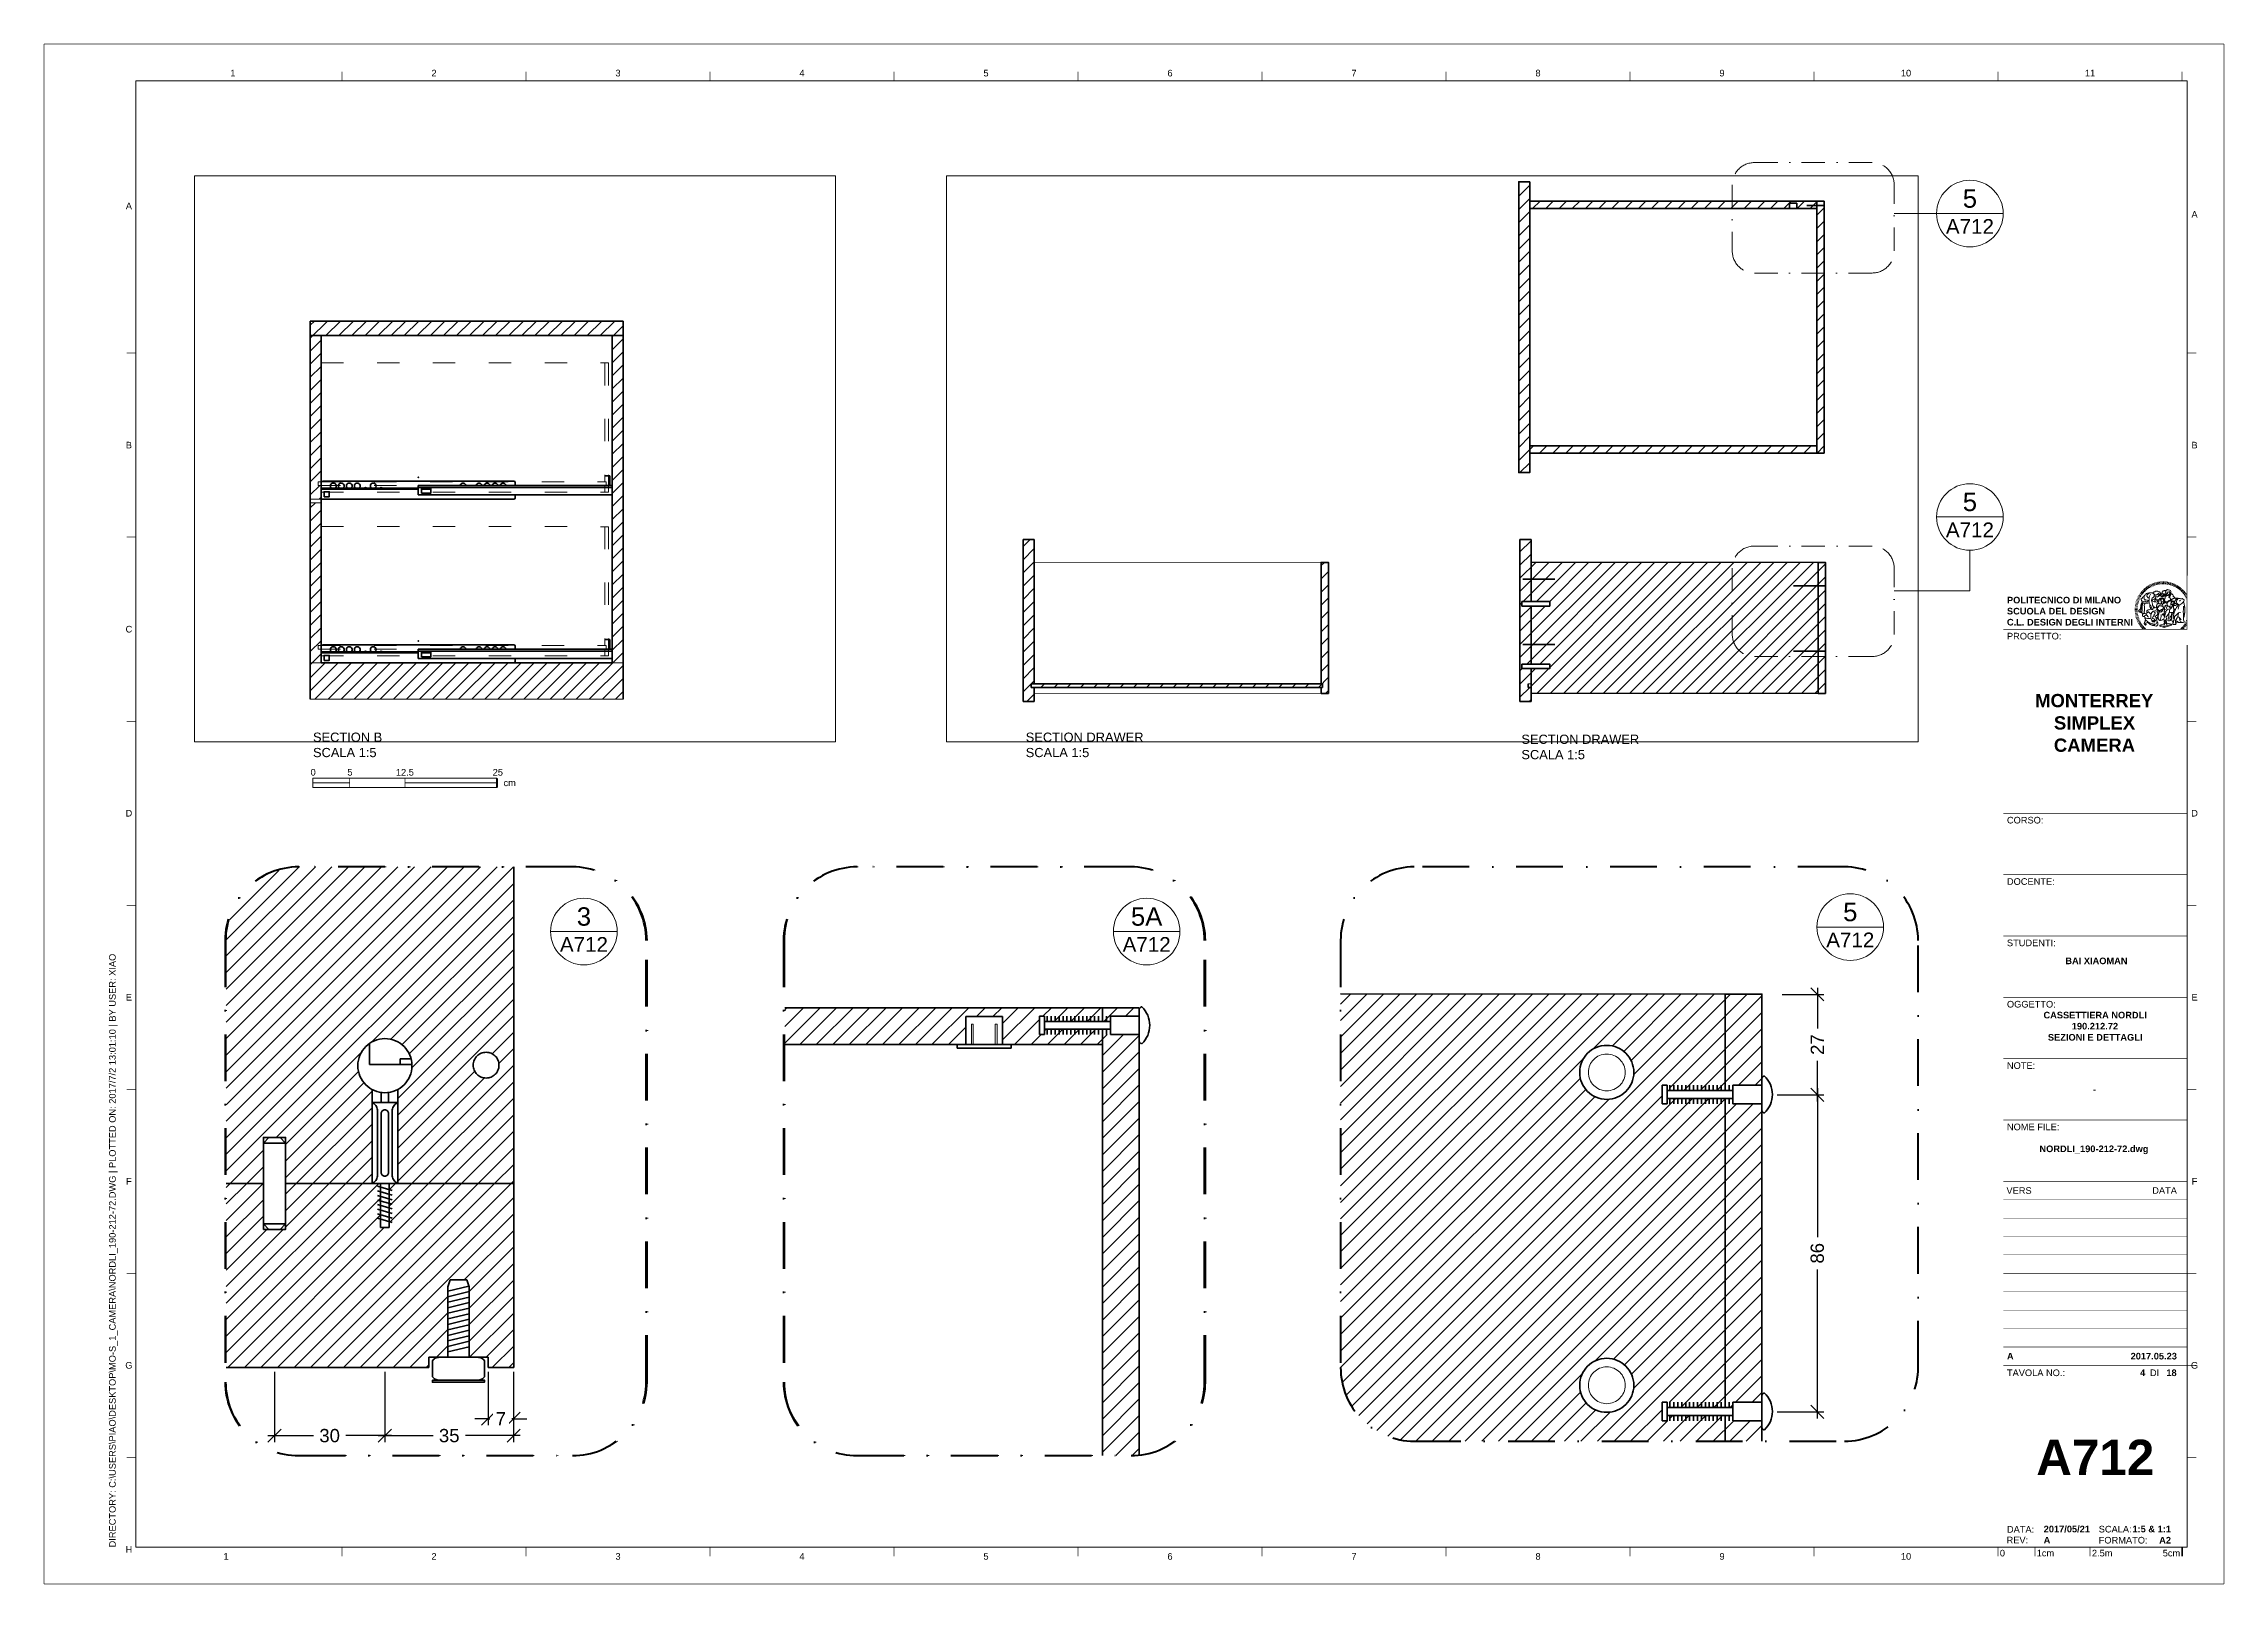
# Paper-space layout 'A712' of a CAD drawing. Header units: centimetres, sheet in millimetres. Extents: x 0 to 593, y 0 to 419.
# The model-space entities are those that its viewports show. They can reach past a viewport. Long polylines and large blocks are cut down to what shows.
import ezdxf
from ezdxf.enums import TextEntityAlignment as Align

# ---------------------------------------------------------------- set-up
doc = ezdxf.new("R2010")
doc.units = ezdxf.units.CM
doc.set_wipeout_variables(frame=1)
doc.linetypes.add('ACAD_ISO03W100', pattern=[30, 12, -18])
doc.linetypes.add('TRATTOPUNTO', pattern=[25.4, 12.7, -6.35, 0, -6.35])
doc.layers.get('0').update_dxf_attribs({"color": 8})
doc.layers.get('DEFPOINTS').update_dxf_attribs({"color": 210, "lineweight": 18})
for name, color, linetype, lineweight in [('A-ANNO-DIMS', 81, 'Continuous', 13), ('A-ANNO-SYMB', 3, 'Continuous', 18), ('A-DETL-MCUT', 7, 'Continuous', 35), ('A-ELEV-MBE', 7, 'Continuous', 18), ('A-SECT-MCUT', 7, 'Continuous', 35), ('A-SECT-MCUT1', 7, 'Continuous', 35), ('G-ANNO-LOGO', 3, 'Continuous', 18), ('G-ANNO-TEXT', 3, 'Continuous', 18), ('G-ANNO-TTLB', 3, 'Continuous', 18)]:
    doc.layers.add(name, color=color, linetype=linetype, lineweight=lineweight)
doc.layers.add('G-ANNO-NPLT', color=210, linetype='Continuous', lineweight=18, plot=False)
doc.styles.add('ARIAL', font='arial.ttf')
doc.styles.add('ARIAL-BOLD', font='arialbd.ttf')
doc.styles.add('E-ARIAL', font='arial.ttf')
doc.dimstyles.new('TICK_36', dxfattribs={"dimtxt": 3.6, "dimasz": 3.6, "dimexe": 1.8, "dimexo": 1.2, "dimgap": 1.8, "dimtad": 0, "dimdec": 0, "dimzin": 0, "dimdsep": 46, "dimtxsty": 'ARIAL', "dimblk": 'OBLIQUE', "dimcen": 1.8, "dimdle": 1.8, "dimclrd": 256, "dimclrt": 256, "dimadec": 0, "dimazin": 0, "dimtfac": 1, "dimtdec": 0, "dimtmove": 1, "dimatfit": 3, "dimldrblk": 'OPEN90', "dimfxl": 0, "dimtolj": 1, "dimtzin": 0, "dimarcsym": 0})

psp = doc.layouts.new('A712')

# ---------------------------------------------------------------- texts
at = {"layer": 'G-ANNO-TEXT', "style": 'E-ARIAL'}
psp.add_text('0', height=1.8, dxfattribs=at).set_placement((73.2, 221.5), align=Align.TOP_CENTER)
for s, p in [('5', (82.5, 219.7)), ('12.5', (95.68, 219.7))]:
    psp.add_text(s, height=1.8, dxfattribs=at).set_placement(p)
for s, p in [('25', (124.78, 219.7)), ('cm', (128.28, 216.84))]:
    psp.add_text(s, height=1.8, dxfattribs=at).set_placement(p, align=Align.RIGHT)
at = {"layer": 'G-ANNO-TEXT', "char_height": 2.5, "attachment_point": 1}
for s, insert in [('{\\fArial|b0|i0|c0|p34;SECTION B \\PSCALA 1:5}', (73.15, 231.38)), ('{\\fArial|b0|i0|c0|p34;SECTION DRAWER  \\PSCALA 1:5}', (266.83, 231.38)), ('{\\fArial|b0|i0|c0|p34;SECTION DRAWER  \\PSCALA 1:5}', (401.52, 230.82))]:
    psp.add_mtext_dynamic_manual_height_columns(s, width=76.0455, gutter_width=1, heights=[0], dxfattribs=dict(at, insert=insert))

msp = doc.modelspace()

# ---------------------------------------------------------------- blocks, each defined once
blk = doc.blocks.new('DETAGLI')
at = {"layer": 'A-ANNO-SYMB', "linetype": 'Continuous'}
blk.add_line((486.66, 356.17), (504.76, 356.17), dxfattribs=at)
blk.add_circle((495.71, 356.17), 9.05, dxfattribs=at)
for tag, p in [('TAVOLA', (495.71, 362.76)), ('SEZIONE', (495.71, 354.67))]:
    blk.add_attdef(tag, text='', height=5, dxfattribs=at).set_placement(p, align=Align.TOP_CENTER)
blk = doc.blocks.new('1')
at = {"layer": 'G-ANNO-TTLB'}
for p, q in [((1245.59, 1064.88), (1245.59, 666.46)), ((1803.01, 1064.88), (1245.59, 1064.88)), ((1803.01, 666.46), (1803.01, 1064.88)), ((1245.59, 666.46), (1803.01, 666.46))]:
    blk.add_line(p, q, dxfattribs=at)
at = {"layer": 'G-ANNO-TTLB', "const_width": 0.18, "flags": 128}
for points in [[(1301.59, 1067.38), (1301.59, 1064.88)], [(1351.59, 1067.38), (1351.59, 1064.88)], [(1401.59, 1067.38), (1401.59, 1064.88)], [(1451.59, 1067.38), (1451.59, 1064.88)], [(1501.59, 1067.38), (1501.59, 1064.88)], [(1551.59, 1067.38), (1551.59, 1064.88)], [(1601.59, 1067.38), (1601.59, 1064.88)], [(1651.59, 1067.38), (1651.59, 1064.88)], [(1701.59, 1067.38), (1701.59, 1064.88)], [(1751.59, 1067.38), (1751.59, 1064.88)], [(1801.59, 1067.38), (1801.59, 1064.88)], [(1245.59, 990.88), (1243.09, 990.88)], [(1805.51, 990.88), (1803.01, 990.88)], [(1245.59, 940.88), (1243.09, 940.88)], [(1805.51, 940.88), (1803.01, 940.88)], [(1245.59, 890.88), (1243.09, 890.88)], [(1805.51, 890.88), (1803.01, 890.88)], [(1245.59, 840.88), (1243.09, 840.88)], [(1805.51, 840.88), (1803.01, 840.88)], [(1245.59, 790.88), (1243.09, 790.88)], [(1805.51, 790.88), (1803.01, 790.88)], [(1245.59, 740.88), (1243.09, 740.88)], [(1805.51, 740.88), (1803.01, 740.88)], [(1245.59, 690.88), (1243.09, 690.88)], [(1805.51, 690.88), (1803.01, 690.88)], [(1301.59, 666.46), (1301.59, 663.96)], [(1351.59, 666.46), (1351.59, 663.96)], [(1401.59, 666.46), (1401.59, 663.96)], [(1451.59, 666.46), (1451.59, 663.96)], [(1501.59, 666.46), (1501.59, 663.96)], [(1551.59, 666.46), (1551.59, 663.96)], [(1601.59, 666.46), (1601.59, 663.96)], [(1651.59, 666.46), (1651.59, 663.96)], [(1701.59, 666.46), (1701.59, 663.96)]]:
    blk.add_lwpolyline(points, dxfattribs=at)
at = {"layer": 'G-ANNO-TEXT', "style": 'ARIAL'}
for s, p in [('1', (1271.94, 1066.95)), ('2', (1326.59, 1066.95)), ('3', (1376.59, 1066.95)), ('4', (1426.59, 1066.95)), ('5', (1476.59, 1066.95)), ('6', (1526.59, 1066.95)), ('7', (1576.59, 1066.95)), ('8', (1626.59, 1066.95)), ('9', (1676.59, 1066.95)), ('10', (1726.59, 1066.95)), ('11', (1776.59, 1066.95)), ('A', (1243.68, 1030.86)), ('A', (1804.99, 1028.58)), ('B', (1243.68, 965.88)), ('B', (1804.99, 965.88)), ('C', (1243.68, 915.88)), ('C', (1804.99, 915.88)), ('D', (1243.68, 865.88)), ('D', (1804.99, 865.88)), ('E', (1243.68, 815.88)), ('E', (1804.99, 815.88)), ('F', (1243.68, 765.88)), ('F', (1804.99, 765.88)), ('G', (1243.68, 715.88)), ('G', (1804.99, 715.88)), ('H', (1243.68, 665.88)), ('1', (1270.08, 663.97)), ('2', (1326.59, 663.97)), ('3', (1376.59, 663.97)), ('4', (1426.59, 663.97)), ('5', (1476.59, 663.97)), ('6', (1526.59, 663.97)), ('7', (1576.59, 663.97)), ('8', (1626.59, 663.97)), ('9', (1676.59, 663.97)), ('10', (1726.59, 663.97))]:
    blk.add_text(s, height=1.8, dxfattribs=at).set_placement(p, align=Align.MIDDLE_CENTER)
at = {"layer": 'G-ANNO-TEXT', "insert": (1238.3, 666.41), "char_height": 1.8, "attachment_point": 1, "rotation": 90, "style": 'ARIAL'}
blk.add_mtext_dynamic_manual_height_columns('DIRECTORY: C:\\\\USERS\\\\XIAO\\\\DESKTOP\\\\MO-S_1_CAMERA\\\\NORDLI_190-212-72.DWG | PLOTTED ON: 2017/7/2 13:01:10 | BY USER: XIAO', width=412.209, gutter_width=9, heights=[0], dxfattribs=at)
blk = doc.blocks.new('logoPolimi')
for p, q in [((-1.49, 1.84), (-1.36, 1.68)), ((-1.41, 1.91), (-1.28, 1.74)), ((-1.32, 1.97), (-1.2, 1.8)), ((-1.22, 2.03), (-1.11, 1.85)), ((-1.13, 2.09), (-1.03, 1.9)), ((-1.03, 2.14), (-0.94, 1.95)), ((-0.93, 2.18), (-0.84, 1.99)), ((-0.83, 2.22), (-0.75, 2.03)), ((-0.72, 2.26), (-0.66, 2.06)), ((-0.61, 2.29), (-0.56, 2.09)), ((-0.51, 2.32), (-0.46, 2.11)), ((-0.4, 2.34), (-0.36, 2.13)), ((-0.29, 2.35), (-0.26, 2.14)), ((-0.18, 2.36), (-0.16, 2.15)), ((-0.07, 2.37), (-0.06, 2.16)), ((0.04, 2.37), (0.04, 2.16)), ((0.15, 2.36), (0.14, 2.16)), ((0.26, 2.36), (0.24, 2.15)), ((0.37, 2.34), (0.34, 2.13)), ((0.48, 2.32), (0.44, 2.12)), ((0.59, 2.3), (0.54, 2.09)), ((0.69, 2.27), (0.63, 2.07)), ((0.8, 2.23), (0.73, 2.03)), ((0.9, 2.19), (0.82, 2)), ((1, 2.15), (0.91, 1.96)), ((1.1, 2.1), (1, 1.91)), ((1.2, 2.04), (1.09, 1.86)), ((1.29, 1.99), (1.18, 1.81)), ((1.38, 1.92), (1.26, 1.75)), ((1.47, 1.86), (1.34, 1.69)), ((-2.37, 0.12), (-2.16, 0.11)), ((-2.37, 0.01), (-2.16, 0.01)), ((-2.36, 0.23), (-2.15, 0.21)), ((-2.35, 0.34), (-2.14, 0.31)), ((-2.33, 0.45), (-2.12, 0.41)), ((-2.3, 0.55), (-2.1, 0.51)), ((-2.28, 0.66), (-2.07, 0.6)), ((-2.24, 0.77), (-2.04, 0.7)), ((-2.2, 0.87), (-2.01, 0.79)), ((-2.16, 0.97), (-1.97, 0.89)), ((-2.11, 1.07), (-1.93, 0.98)), ((-2.06, 1.17), (-1.88, 1.07)), ((-2.01, 1.26), (-1.83, 1.15)), ((-1.94, 1.36), (-1.77, 1.24)), ((-1.88, 1.45), (-1.71, 1.32)), ((-1.84, 0.03), (-1.82, 0.35)), ((-1.81, 1.53), (-1.65, 1.4)), ((-1.74, 1.61), (-1.58, 1.47)), ((-1.73, 0.59), (-1.73, 0.59)), ((-1.73, 0.59), (-1.73, 0.59)), ((-1.66, 1.69), (-1.51, 1.54)), ((-1.65, 0.57), (-1.65, 0.57)), ((-1.59, 1.12), (-1.59, 1.12)), ((-1.58, 1.77), (-1.44, 1.61)), ((-1.51, 0.55), (-1.51, 0.55)), ((-1.51, 0.55), (-1.51, 0.55)), ((-1.31, 0.79), (-1.21, 0.75)), ((-1.21, 0.75), (-1.31, 0.79)), ((-1.21, 0.75), (-1.31, 0.79)), ((-1.21, 0.75), (-1.21, 0.75)), ((-1.21, 0.75), (-1.21, 0.75)), ((-1.19, 0.76), (-1.19, 0.76)), ((-1.19, 0.76), (-1.19, 0.76)), ((-1.17, 0.99), (-1.18, 0.99)), ((-1.18, 0.99), (-1.17, 0.99)), ((-1.16, 0.57), (-1.16, 0.57)), ((-1.16, 0.57), (-1.16, 0.57)), ((-1.1, 0.01), (-0.99, 0.06)), ((-0.99, 0.06), (-1.1, 0.01)), ((-0.99, 0.06), (-1.1, 0.01)), ((-0.99, 0.06), (-0.99, 0.06)), ((-0.99, 0.06), (-0.99, 0.06)), ((-0.97, 0.79), (-0.98, 0.79)), ((-0.89, 0.84), (-0.97, 0.79)), ((-0.97, 0.79), (-0.89, 0.84)), ((-0.96, 1.41), (-0.96, 1.41)), ((-0.96, 1.41), (-0.96, 1.41)), ((-0.89, 0.84), (-0.82, 0.87)), ((-0.82, 0.87), (-0.89, 0.84)), ((-0.89, 0.84), (-0.82, 0.87)), ((-0.88, 0.83), (-0.89, 0.84)), ((-0.85, 1.39), (-0.85, 1.39)), ((-0.85, 1.39), (-0.85, 1.39)), ((-0.84, 0.14), (-0.84, 0.14)), ((-0.77, 1.08), (-0.78, 1.08)), ((-0.78, 1.08), (-0.77, 1.08)), ((-0.61, 1.12), (-0.77, 1.08)), ((-0.77, 1.08), (-0.61, 1.12)), ((-0.77, 1.08), (-0.61, 1.12)), ((-0.75, 1.3), (-0.76, 1.29)), ((-0.76, 1.29), (-0.75, 1.3)), ((-0.65, 0.99), (-0.7, 0.96)), ((-0.69, 0.18), (-0.68, 0.18)), ((-0.66, 0.93), (-0.66, 0.93)), ((-0.66, 0.93), (-0.64, 0.93)), ((-0.66, 0.93), (-0.66, 0.93)), ((-0.66, 0.93), (-0.66, 0.93)), ((-0.63, 1.01), (-0.63, 1.01)), ((-0.63, 1.01), (-0.62, 1.01)), ((-0.63, 0.66), (-0.63, 0.66)), ((-0.6, 1.12), (-0.61, 1.12)), ((-0.61, 1.12), (-0.6, 1.12)), ((-0.61, 1.12), (-0.6, 1.12)), ((-0.61, 0.86), (-0.57, 0.85)), ((-0.57, 0.85), (-0.61, 0.86)), ((-0.61, 0.86), (-0.57, 0.85)), ((-0.53, 1.08), (-0.6, 1.12)), ((-0.6, 1.12), (-0.6, 1.11)), ((-0.6, 1.12), (-0.53, 1.08)), ((-0.57, 0.8), (-0.59, 0.8)), ((-0.57, 0.85), (-0.53, 0.84)), ((-0.57, 0.85), (-0.57, 0.85)), ((-0.57, 0.85), (-0.57, 0.85)), ((-0.57, 0.85), (-0.53, 0.84)), ((-0.56, 0.29), (-0.49, 0.48)), ((-0.56, 0.14), (-0.56, 0.29)), ((-0.5, 0.11), (-0.56, 0.14)), ((-0.53, 0.84), (-0.51, 0.84)), ((-0.53, 0.84), (-0.51, 0.84)), ((-0.53, 0.84), (-0.53, 0.84)), ((-0.51, 0.11), (-0.51, 0.11)), ((-0.51, 0.11), (-0.51, 0.11)), ((-0.34, 0.33), (-0.5, 0.11)), ((-0.49, 0.48), (-0.41, 0.55)), ((-0.42, 0.8), (-0.47, 0.79)), ((-0.42, 0.8), (-0.47, 0.79)), ((-0.47, 0.79), (-0.45, 0.76)), ((-0.47, 0.79), (-0.45, 0.76)), ((-0.45, 1.14), (-0.42, 1.11)), ((-0.42, 1.26), (-0.36, 1.22)), ((-0.41, 0.55), (-0.34, 0.49)), ((-0.4, 1.37), (-0.38, 1.38)), ((-0.39, 1.37), (-0.4, 1.37)), ((-0.35, 1.33), (-0.4, 1.37)), ((-0.39, 1.24), (-0.4, 1.23)), ((-0.38, 1.14), (-0.38, 1.14)), ((-0.34, 0.49), (-0.09, 0.48)), ((-0.16, 0.32), (-0.34, 0.33)), ((-0.14, 0.32), (-0.31, 0.34)), ((-0.28, 1.3), (-0.29, 1.3)), ((-0.28, 1.3), (-0.28, 1.3)), ((-0.16, 1.24), (-0.16, 1.25)), ((-0.16, 1.25), (-0.16, 1.25)), ((-0.16, 0.49), (-0.14, 0.64)), ((-0.06, 0.27), (-0.16, 0.32)), ((-0.1, 0.88), (-0.09, 0.87)), ((-0.08, 1.37), (-0.08, 1.38)), ((-0.08, 1.23), (-0.05, 1.21)), ((-0.05, 1.21), (-0.08, 1.23)), ((-0.08, 1.23), (-0.05, 1.21)), ((-0.03, 0.26), (-0.06, 0.27)), ((-0.05, 1.21), (-0.04, 1.21)), ((-0.04, 1.21), (-0.05, 1.21)), ((-0.04, 1.21), (-0.04, 1.21)), ((-0.04, 1.21), (-0.04, 1.21)), ((-0.04, 0.48), (-0.03, 0.26)), ((0.03, 1.15), (0.03, 1.15)), ((0.03, 0.66), (0.03, 0.67)), ((0.07, 0.58), (0.07, 0.57)), ((0.1, 1.18), (0.1, 1.18)), ((0.1, 0.84), (0.1, 0.84)), ((0.13, 1.32), (0.17, 1.19)), ((0.14, 0.71), (0.34, 0.65)), ((0.31, 0.56), (0.17, 0.63)), ((0.27, 1.61), (0.27, 1.61)), ((0.27, 1.61), (0.27, 1.61)), ((0.27, 1.61), (0.27, 1.61)), ((0.29, 1.29), (0.29, 1.29)), ((0.29, 1.29), (0.29, 1.29)), ((0.29, 1.29), (0.29, 1.29)), ((0.29, 1.29), (0.29, 1.29)), ((0.33, 0.49), (0.34, 0.49)), ((0.33, 0.03), (0.35, 0.03)), ((0.33, 0.03), (0.35, 0.03)), ((0.34, 0.65), (0.34, 0.64)), ((0.35, 0.03), (0.57, 0.06)), ((0.35, 0.03), (0.57, 0.06)), ((0.35, 0.03), (0.35, 0.03)), ((0.35, 0.03), (0.35, 0.03)), ((0.38, 1.36), (0.37, 1.35)), ((0.38, 0.34), (0.37, 0.34)), ((0.38, 0.34), (0.38, 0.34)), ((0.43, 0.67), (0.39, 0.64)), ((0.49, 1.05), (0.51, 1.13)), ((0.51, 1.13), (0.49, 1.05)), ((0.49, 1.05), (0.51, 1.13)), ((0.51, 1.31), (0.5, 1.29)), ((0.51, 1.13), (0.52, 1.23)), ((0.52, 1.23), (0.51, 1.23)), ((0.51, 1.23), (0.52, 1.23)), ((0.52, 1.23), (0.51, 1.13)), ((0.51, 1.13), (0.52, 1.23)), ((0.52, 1.24), (0.6, 1.37)), ((0.52, 1.23), (0.6, 1.36)), ((0.6, 1.36), (0.52, 1.23)), ((0.52, 1.23), (0.52, 1.23)), ((0.52, 1.23), (0.52, 1.24)), ((0.52, 1.23), (0.52, 1.23)), ((0.55, 1.07), (0.53, 1.06)), ((0.53, 1.04), (0.53, 1.06)), ((0.53, 1.05), (0.53, 1.04)), ((0.54, 0.3), (0.63, 0.32)), ((0.54, -0.08), (0.61, 0.06)), ((0.61, 0.06), (0.54, -0.08)), ((0.54, -0.08), (0.61, 0.06)), ((0.56, 0.19), (0.59, 0.21)), ((0.57, 1.07), (0.57, 1.07)), ((0.57, 1.07), (0.57, 1.07)), ((0.57, 1.07), (0.57, 1.07)), ((0.57, 1.07), (0.57, 1.07)), ((0.57, 1.07), (0.57, 1.07)), ((0.57, 1.07), (0.57, 1.07)), ((0.57, 1.07), (0.57, 1.07)), ((0.58, 0.3), (0.59, 0.29)), ((0.59, 0.78), (0.59, 0.79)), ((0.59, 0.79), (0.59, 0.79)), ((0.59, 0.79), (0.59, 0.79)), ((0.59, 0.79), (0.59, 0.78)), ((0.61, 0.06), (0.6, 0.07)), ((0.6, 0.07), (0.61, 0.06)), ((0.61, 0.06), (0.61, 0.07)), ((0.62, 0.21), (0.65, 0.22)), ((0.64, 1.37), (0.65, 1.37)), ((0.69, 0.86), (0.68, 0.86)), ((0.68, 0.86), (0.69, 0.86)), ((0.68, 0.76), (0.68, 0.76)), ((0.76, 0.26), (0.76, 0.26)), ((0.82, 0.35), (0.84, 0.36)), ((0.82, 0.35), (0.82, 0.35)), ((0.84, 0.36), (0.84, 0.37)), ((0.85, 0.34), (1.05, 0.35)), ((0.93, 1.05), (0.93, 1.05)), ((0.93, 1.05), (0.93, 1.05)), ((0.93, 1.05), (0.93, 1.04)), ((0.93, 1.05), (0.93, 1.05)), ((0.97, 0.66), (0.96, 0.66)), ((1.01, 0.97), (0.98, 0.96)), ((1.17, 0.96), (1.17, 0.95)), ((1.17, 0.95), (1.17, 0.95)), ((1.34, 0.37), (1.26, 0.04)), ((1.27, 0.37), (1.27, 0.38)), ((1.28, 0.95), (1.28, 0.95)), ((1.37, 0.73), (1.46, 0.81)), ((1.41, 0.4), (1.41, 0.41)), ((1.56, 1.79), (1.42, 1.63)), ((1.64, 1.71), (1.49, 1.56)), ((1.49, 0.9), (1.57, 0.92)), ((1.72, 1.63), (1.56, 1.49)), ((1.67, 0.6), (1.57, 0.53)), ((1.79, 1.55), (1.63, 1.41)), ((1.86, 1.47), (1.7, 1.34)), ((1.93, 1.38), (1.76, 1.26)), ((1.99, 1.29), (1.81, 1.17)), ((2.05, 1.19), (1.87, 1.09)), ((2.1, 1.1), (1.92, 1)), ((2.15, 1), (1.96, 0.91)), ((2.19, 0.9), (2, 0.82)), ((2.23, 0.79), (2.04, 0.72)), ((2.27, 0.69), (2.07, 0.63)), ((2.3, 0.58), (2.09, 0.53)), ((2.32, 0.47), (2.12, 0.43)), ((2.34, 0.37), (2.13, 0.33)), ((2.36, 0.26), (2.15, 0.23)), ((2.37, 0.15), (2.16, 0.13)), ((2.37, 0.04), (2.16, 0.03)), ((-2.37, -0.1), (-2.16, -0.09)), ((-2.36, -0.21), (-2.15, -0.19)), ((-2.35, -0.32), (-2.14, -0.29)), ((-2.33, -0.43), (-2.12, -0.39)), ((-2.31, -0.54), (-2.1, -0.49)), ((-2.28, -0.65), (-2.08, -0.59)), ((-2.25, -0.75), (-2.05, -0.69)), ((-2.21, -0.86), (-2.02, -0.78)), ((-2.17, -0.96), (-1.98, -0.87)), ((-2.12, -1.06), (-1.93, -0.96)), ((-2.07, -1.16), (-1.89, -1.05)), ((-2.04, -0.15), (-1.97, -0.2)), ((-2.01, -1.25), (-1.84, -1.14)), ((-1.95, -1.34), (-1.78, -1.22)), ((-1.89, -1.43), (-1.72, -1.31)), ((-1.82, -1.52), (-1.66, -1.38)), ((-1.75, -1.6), (-1.59, -1.46)), ((-1.67, -1.68), (-1.52, -1.53)), ((-1.58, -0.12), (-1.6, -0.18)), ((-1.6, -0.18), (-1.58, -0.28)), ((-1.57, -0.54), (-1.59, -0.54)), ((-1.59, -0.54), (-1.59, -0.54)), ((-1.59, -1.76), (-1.45, -1.6)), ((-1.56, -0.32), (-1.56, -0.31)), ((-1.56, -0.31), (-1.56, -0.31)), ((-1.53, -0.65), (-1.53, -0.65)), ((-1.53, -0.65), (-1.53, -0.65)), ((-1.51, -1.83), (-1.37, -1.67)), ((-1.48, -0.86), (-1.48, -0.85)), ((-1.42, -0.37), (-1.42, -0.37)), ((-1.42, -1.9), (-1.29, -1.73)), ((-1.38, -0.46), (-1.38, -0.46)), ((-1.33, -1.96), (-1.21, -1.79)), ((-1.31, -0.24), (-1.31, -0.23)), ((-1.31, -0.23), (-1.31, -0.24)), ((-1.23, -0.19), (-1.23, -0.19)), ((-1.23, -0.19), (-1.23, -0.19)), ((-1.23, -0.19), (-1.23, -0.19)), ((-1.23, -0.19), (-1.23, -0.19)), ((-1.01, -0.39), (-1.02, -0.39)), ((-1.02, -0.39), (-1.01, -0.39)), ((-1.02, -0.7), (-1.02, -0.7)), ((-1.02, -0.7), (-1.02, -0.7)), ((-1.02, -0.7), (-1.02, -0.7)), ((-0.79, -0.51), (-0.83, -0.58)), ((-0.83, -0.58), (-0.79, -0.51)), ((-0.83, -0.58), (-0.79, -0.51)), ((-0.78, -1.05), (-0.83, -0.94)), ((-0.83, -0.94), (-0.78, -1.05)), ((-0.83, -0.94), (-0.83, -0.94)), ((-0.83, -0.94), (-0.78, -1.05)), ((-0.82, -1.23), (-0.82, -1.23)), ((-0.82, -1.23), (-0.77, -1.23)), ((-0.77, -1.23), (-0.82, -1.23)), ((-0.82, -1.23), (-0.82, -1.23)), ((-0.77, -1.23), (-0.82, -1.23)), ((-0.75, -0.96), (-0.8, -0.89)), ((-0.8, -0.89), (-0.79, -0.92)), ((-0.79, -0.92), (-0.8, -0.89)), ((-0.8, -0.89), (-0.75, -0.96)), ((-0.79, -0.92), (-0.8, -0.89)), ((-0.8, -0.89), (-0.8, -0.89)), ((-0.8, -0.89), (-0.75, -0.96)), ((-0.79, -0.92), (-0.78, -0.95)), ((-0.78, -0.95), (-0.79, -0.92)), ((-0.78, -0.95), (-0.79, -0.92)), ((-0.77, -0.49), (-0.78, -0.48)), ((-0.78, -0.48), (-0.77, -0.49)), ((-0.78, -0.95), (-0.76, -1)), ((-0.76, -1), (-0.78, -0.95)), ((-0.76, -1), (-0.78, -0.95)), ((-0.71, -0.89), (-0.75, -0.87)), ((-0.75, -0.87), (-0.71, -0.89)), ((-0.75, -0.87), (-0.71, -0.89)), ((-0.72, -1.01), (-0.75, -0.96)), ((-0.75, -0.96), (-0.72, -1.01)), ((-0.75, -0.96), (-0.72, -1.01)), ((-0.64, -0.93), (-0.71, -0.89)), ((-0.71, -0.89), (-0.64, -0.93)), ((-0.71, -0.89), (-0.64, -0.93)), ((-0.66, -0.53), (-0.66, -0.53)), ((-0.66, -0.53), (-0.66, -0.53)), ((-0.66, -0.53), (-0.66, -0.53)), ((-0.39, -0.81), (-0.51, -0.69)), ((-0.51, -1.04), (-0.5, -1.04)), ((-0.48, -0.42), (-0.48, -0.42)), ((-0.48, -0.42), (-0.48, -0.42)), ((-0.48, -0.42), (-0.48, -0.42)), ((-0.41, -0.51), (-0.41, -0.51)), ((-0.38, -0.05), (-0.39, -0.12)), ((-0.39, -0.12), (-0.37, -0.1)), ((-0.35, -0.14), (-0.37, -0.08)), ((-0.37, -0.09), (-0.37, -0.09)), ((-0.33, -0.12), (-0.35, -0.14)), ((-0.32, -0.14), (-0.35, -0.14)), ((-0.35, -0.18), (-0.34, -0.22)), ((-0.34, -0.08), (-0.29, -0.16)), ((-0.34, -0.22), (-0.34, -0.22)), ((-0.27, -0.17), (-0.32, -0.14)), ((-0.25, -0.91), (-0.26, -0.9)), ((-0.26, -1.29), (0.1, -1.2)), ((0.1, -1.2), (-0.26, -1.29)), ((0.08, -1.4), (-0.26, -1.29)), ((-0.26, -1.29), (0.08, -1.4)), ((-0.26, -1.38), (-0.26, -1.29)), ((-0.26, -1.29), (-0.26, -1.29)), ((-0.26, -1.29), (-0.26, -1.38)), ((-0.26, -1.29), (0.08, -1.4)), ((-0.26, -1.29), (-0.26, -1.29)), ((0.08, -1.49), (-0.26, -1.38)), ((-0.26, -1.38), (0.09, -1.49)), ((-0.14, -0.15), (-0.16, -0.13)), ((-0.11, -0.04), (-0.12, -0.05)), ((-0.04, -0.41), (-0.01, -0.44)), ((-0.01, -0.44), (-0.04, -0.41)), ((-0.04, -0.41), (-0.01, -0.44)), ((0.07, -0.84), (0.07, -0.84)), ((0.07, -0.84), (0.07, -0.84)), ((0.1, -1.2), (0.08, -1.32)), ((0.08, -1.32), (0.13, -1.2)), ((0.08, -1.4), (0.72, -1.22)), ((0.72, -1.22), (0.08, -1.4)), ((0.08, -1.4), (0.72, -1.22)), ((0.72, -1.31), (0.08, -1.49)), ((0.08, -1.44), (0.08, -1.4)), ((0.08, -1.4), (0.08, -1.44)), ((0.08, -1.4), (0.08, -1.49)), ((0.08, -1.49), (0.08, -1.44)), ((0.08, -1.44), (0.08, -1.44)), ((0.08, -1.44), (0.08, -1.45)), ((0.08, -1.45), (0.08, -1.46)), ((0.08, -1.46), (0.08, -1.49)), ((0.1, -1.01), (0.09, -0.86)), ((0.1, -1.01), (0.09, -0.86)), ((0.09, -1.49), (0.72, -1.31)), ((0.1, -1.2), (0.12, -1.04)), ((0.12, -1.04), (0.1, -1.2)), ((0.13, -1.2), (0.1, -1.2)), ((0.1, -1.2), (0.13, -1.2)), ((0.13, -1.2), (0.1, -1.2)), ((0.1, -1.2), (0.1, -1.2)), ((0.11, -0.44), (0.11, -0.44)), ((0.11, -0.44), (0.11, -0.44)), ((0.12, -0.21), (0.12, -0.21)), ((0.12, -0.21), (0.12, -0.21)), ((0.12, -0.21), (0.12, -0.21)), ((0.12, -0.21), (0.12, -0.21)), ((0.12, -0.21), (0.12, -0.21)), ((0.12, -0.21), (0.12, -0.21)), ((0.12, -0.21), (0.12, -0.21)), ((0.12, -0.21), (0.12, -0.21)), ((0.12, -0.21), (0.12, -0.21)), ((0.12, -0.21), (0.12, -0.21)), ((0.12, -0.21), (0.12, -0.21)), ((0.12, -0.21), (0.12, -0.21)), ((0.12, -0.21), (0.12, -0.21)), ((0.12, -0.56), (0.14, -0.53)), ((0.14, -0.53), (0.12, -0.56)), ((0.12, -0.56), (0.14, -0.53)), ((0.12, -1.04), (0.12, -1.04)), ((0.12, -1.04), (0.12, -1.04)), ((0.12, -1.04), (0.12, -1.04)), ((0.21, -0.99), (0.13, -1.2)), ((0.13, -1.2), (0.21, -0.99)), ((0.36, -1.14), (0.13, -1.2)), ((0.13, -1.2), (0.26, -1.17)), ((0.14, -0.53), (0.16, -0.49)), ((0.16, -0.49), (0.14, -0.53)), ((0.14, -0.53), (0.16, -0.49)), ((0.16, -0.49), (0.16, -0.49)), ((0.16, -0.49), (0.16, -0.49)), ((0.28, -1.19), (0.21, -0.99)), ((0.21, -0.99), (0.31, -1.27)), ((0.24, -0.17), (0.24, -0.16)), ((0.24, -0.16), (0.24, -0.17)), ((0.25, -0.84), (0.25, -0.88)), ((0.25, -0.88), (0.25, -0.84)), ((0.25, -0.88), (0.25, -0.84)), ((0.25, -0.88), (0.29, -1.17)), ((0.26, -0.88), (0.25, -0.88)), ((0.31, -1.27), (0.25, -0.88)), ((0.26, -1.17), (0.28, -1.16)), ((0.28, -1.16), (0.36, -1.14)), ((0.29, -1.17), (0.28, -1.19)), ((0.36, -1.14), (0.72, -1.22)), ((0.72, -1.22), (0.36, -1.14)), ((0.49, -0.31), (0.49, -0.31)), ((0.49, -0.31), (0.49, -0.31)), ((0.5, -0.27), (0.5, -0.27)), ((0.51, -0.27), (0.51, -0.27)), ((0.72, -0.81), (0.75, -0.89)), ((0.72, -1.22), (0.72, -1.31)), ((0.72, -1.31), (0.72, -1.22)), ((0.74, -0.23), (0.74, -0.23)), ((0.74, -0.23), (0.75, -0.24)), ((0.75, -0.23), (0.75, -0.23)), ((0.86, -0.25), (0.82, -0.34)), ((0.87, -0.22), (0.86, -0.23)), ((0.87, -0.22), (0.86, -0.25)), ((0.96, -0.58), (0.96, -0.57)), ((1.05, -1.05), (1.04, -1.05)), ((1.28, -2), (1.17, -1.82)), ((1.37, -1.93), (1.25, -1.76)), ((1.31, -0.27), (1.3, -0.26)), ((1.3, -0.26), (1.3, -0.26)), ((1.3, -0.26), (1.3, -0.26)), ((1.3, -0.26), (1.31, -0.27)), ((1.3, -0.26), (1.3, -0.26)), ((1.46, -1.87), (1.33, -1.7)), ((1.54, -1.8), (1.41, -1.64)), ((1.63, -1.72), (1.48, -1.57)), ((1.71, -1.65), (1.55, -1.5)), ((1.78, -1.57), (1.62, -1.43)), ((1.85, -1.48), (1.69, -1.35)), ((1.92, -1.39), (1.75, -1.27)), ((1.98, -1.3), (1.81, -1.19)), ((2.04, -1.21), (1.86, -1.1)), ((2.09, -1.11), (1.91, -1.01)), ((2.14, -1.01), (1.95, -0.92)), ((2.19, -0.91), (1.99, -0.83)), ((2.23, -0.81), (2.03, -0.74)), ((2.26, -0.7), (2.06, -0.64)), ((2.29, -0.6), (2.09, -0.55)), ((2.32, -0.49), (2.11, -0.45)), ((2.34, -0.38), (2.13, -0.35)), ((2.35, -0.27), (2.15, -0.25)), ((2.37, -0.08), (2.16, -0.07)), ((2.36, -0.16), (2.16, -0.15)), ((-1.24, -2.02), (-1.13, -1.84)), ((-1.14, -2.08), (-1.04, -1.89)), ((-1.04, -2.13), (-0.95, -1.94)), ((-0.94, -2.18), (-0.86, -1.98)), ((-0.84, -2.22), (-0.77, -2.02)), ((-0.74, -2.25), (-0.67, -2.05)), ((-0.63, -2.29), (-0.57, -2.08)), ((-0.52, -2.31), (-0.48, -2.11)), ((-0.42, -2.33), (-0.38, -2.13)), ((-0.31, -2.35), (-0.28, -2.14)), ((-0.2, -2.36), (-0.18, -2.15)), ((-0.09, -2.37), (-0.08, -2.16)), ((0.03, -2.37), (0.02, -2.16)), ((0.14, -2.37), (0.12, -2.16)), ((0.25, -2.36), (0.22, -2.15)), ((0.35, -2.34), (0.32, -2.14)), ((0.46, -2.32), (0.42, -2.12)), ((0.57, -2.3), (0.52, -2.1)), ((0.68, -2.27), (0.62, -2.07)), ((0.78, -2.24), (0.71, -2.04)), ((0.89, -2.2), (0.81, -2)), ((0.99, -2.15), (0.9, -1.96)), ((1.09, -2.11), (0.99, -1.92)), ((1.19, -2.05), (1.08, -1.87))]:
    blk.add_line(p, q)
for points in [[(-1.9, 0.12), (-1.94, 0.02), (-2.05, -0.09), (-2.05, -0.09)], [(-1.86, 0.38), (-1.86, 0.38), (-1.87, 0.19), (-1.9, 0.12)], [(-1.76, 0.6), (-1.76, 0.6), (-1.84, 0.57), (-1.86, 0.38)], [(-1.86, -0.04), (-1.84, 0.02), (-1.84, 0.03), (-1.84, 0.03)], [(-1.82, 0.78), (-1.83, 0.8), (-1.85, 0.86), (-1.83, 0.88)], [(-1.82, 0.78), (-1.83, 0.8), (-1.85, 0.86), (-1.83, 0.88)], [(-1.83, 0.88), (-1.81, 0.9), (-1.76, 0.96), (-1.76, 0.96)], [(-1.83, 0.88), (-1.81, 0.9), (-1.76, 0.96), (-1.76, 0.96)], [(-1.76, 0.6), (-1.83, 0.7), (-1.78, 0.74), (-1.78, 0.74)], [(-1.78, 0.74), (-1.79, 0.74), (-1.83, 0.7), (-1.76, 0.6)], [(-1.78, 0.74), (-1.8, 0.76), (-1.81, 0.78), (-1.82, 0.78)], [(-1.78, 0.74), (-1.8, 0.76), (-1.81, 0.78), (-1.82, 0.78)], [(-1.82, 0.35), (-1.81, 0.5), (-1.73, 0.59), (-1.73, 0.59)], [(-1.82, -0.19), (-1.73, -0.07), (-1.75, 0.14), (-1.75, 0.3)], [(-1.75, 0.33), (-1.75, 0.17), (-1.73, -0.05), (-1.8, -0.17)], [(-1.78, 0.74), (-1.75, 0.72), (-1.72, 0.69), (-1.68, 0.7)], [(-1.68, 0.7), (-1.72, 0.69), (-1.75, 0.72), (-1.78, 0.74)], [(-1.68, 0.7), (-1.72, 0.69), (-1.75, 0.72), (-1.78, 0.74)], [(-1.78, 0.74), (-1.78, 0.74), (-1.78, 0.74), (-1.78, 0.74)], [(-1.76, 0.96), (-1.68, 1.1), (-1.59, 1.12), (-1.59, 1.12)], [(-1.76, 0.96), (-1.68, 1.1), (-1.6, 1.12), (-1.6, 1.12)], [(-1.73, 0.59), (-1.74, 0.59), (-1.75, 0.6), (-1.76, 0.6)], [(-1.73, 0.59), (-1.74, 0.59), (-1.75, 0.6), (-1.76, 0.6)], [(-1.75, 0.3), (-1.76, 0.47), (-1.65, 0.57), (-1.65, 0.57)], [(-1.65, 0.57), (-1.65, 0.57), (-1.76, 0.5), (-1.75, 0.33)], [(-1.65, 0.57), (-1.68, 0.58), (-1.7, 0.58), (-1.73, 0.59)], [(-1.65, 0.57), (-1.68, 0.58), (-1.7, 0.58), (-1.73, 0.59)], [(-1.5, 0.71), (-1.53, 0.74), (-1.61, 0.71), (-1.68, 0.7)], [(-1.68, 0.7), (-1.61, 0.71), (-1.53, 0.73), (-1.5, 0.71)], [(-1.5, 0.71), (-1.53, 0.73), (-1.61, 0.71), (-1.68, 0.7)], [(-1.51, 0.55), (-1.56, 0.56), (-1.61, 0.56), (-1.65, 0.57)], [(-1.65, 0.57), (-1.61, 0.56), (-1.56, 0.56), (-1.51, 0.55)], [(-1.51, 0.55), (-1.56, 0.56), (-1.61, 0.56), (-1.65, 0.57)], [(-1.59, 1.12), (-1.6, 1.06), (-1.61, 0.99), (-1.61, 0.97)], [(-1.61, 0.97), (-1.61, 0.99), (-1.6, 1.06), (-1.59, 1.12)], [(-1.61, 0.97), (-1.61, 0.99), (-1.6, 1.06), (-1.59, 1.12)], [(-1.61, 0.97), (-1.61, 0.95), (-1.56, 0.88), (-1.54, 0.87)], [(-1.54, 0.87), (-1.56, 0.88), (-1.61, 0.95), (-1.61, 0.97)], [(-1.54, 0.87), (-1.56, 0.88), (-1.61, 0.96), (-1.61, 0.97)], [(-1.59, 1.12), (-1.59, 1.13), (-1.59, 1.15), (-1.58, 1.16)], [(-1.59, 1.12), (-1.59, 1.13), (-1.59, 1.15), (-1.58, 1.16)], [(-1.58, 1.16), (-1.57, 1.21), (-1.52, 1.23), (-1.49, 1.25)], [(-1.58, 1.16), (-1.57, 1.21), (-1.52, 1.23), (-1.49, 1.25)], [(-1.58, 0.36), (-1.58, 0.48), (-1.51, 0.55), (-1.51, 0.55)], [(-1.51, 0.55), (-1.51, 0.55), (-1.58, 0.48), (-1.58, 0.36)], [(-1.51, 0.55), (-1.51, 0.55), (-1.58, 0.48), (-1.58, 0.36)], [(-1.55, 0.04), (-1.55, 0.08), (-1.58, 0.25), (-1.58, 0.36)], [(-1.58, 0.36), (-1.58, 0.25), (-1.55, 0.08), (-1.55, 0.04)], [(-1.58, 0.36), (-1.58, 0.25), (-1.55, 0.08), (-1.55, 0.04)], [(-1.58, -0.12), (-1.57, -0.06), (-1.55, 0.02), (-1.55, 0.04)], [(-1.55, 0.04), (-1.55, 0.02), (-1.57, -0.06), (-1.58, -0.12)], [(-1.55, 0.04), (-1.55, 0.02), (-1.56, -0.04), (-1.57, -0.1)], [(-1.54, 0.87), (-1.52, 0.85), (-1.47, 0.83), (-1.44, 0.83)], [(-1.44, 0.83), (-1.47, 0.83), (-1.52, 0.85), (-1.54, 0.87)], [(-1.45, 0.83), (-1.47, 0.83), (-1.52, 0.85), (-1.54, 0.87)], [(-1.51, 0.55), (-1.33, 0.54), (-1.16, 0.57), (-1.16, 0.57)], [(-1.16, 0.57), (-1.16, 0.57), (-1.33, 0.54), (-1.51, 0.55)], [(-1.16, 0.57), (-1.16, 0.57), (-1.33, 0.54), (-1.51, 0.55)], [(-1.5, 0.71), (-1.46, 0.68), (-1.4, 0.62), (-1.33, 0.66)], [(-1.33, 0.66), (-1.4, 0.62), (-1.46, 0.68), (-1.5, 0.71)], [(-1.33, 0.66), (-1.4, 0.62), (-1.46, 0.68), (-1.5, 0.71)], [(-1.49, 1.25), (-1.46, 1.26), (-1.42, 1.33), (-1.39, 1.36)], [(-1.49, 1.25), (-1.46, 1.27), (-1.43, 1.34), (-1.39, 1.36)], [(-1.31, 0.79), (-1.33, 0.79), (-1.42, 0.83), (-1.45, 0.83)], [(-1.44, 0.83), (-1.42, 0.83), (-1.33, 0.79), (-1.31, 0.79)], [(-1.31, 0.79), (-1.33, 0.79), (-1.42, 0.83), (-1.44, 0.83)], [(-1.35, 1.1), (-1.4, 1.17), (-1.36, 1.23), (-1.29, 1.31)], [(-1.29, 1.31), (-1.36, 1.23), (-1.4, 1.17), (-1.35, 1.1)], [(-1.35, 1.1), (-1.4, 1.17), (-1.36, 1.23), (-1.29, 1.31)], [(-1.39, 1.36), (-1.35, 1.38), (-1.26, 1.4), (-1.19, 1.41)], [(-1.39, 1.36), (-1.35, 1.38), (-1.26, 1.4), (-1.19, 1.41)], [(-1.18, 0.99), (-1.24, 0.97), (-1.3, 1.03), (-1.35, 1.1)], [(-1.35, 1.1), (-1.3, 1.03), (-1.24, 0.97), (-1.18, 0.99)], [(-1.18, 1), (-1.24, 0.97), (-1.3, 1.03), (-1.35, 1.1)], [(-1.33, 0.66), (-1.28, 0.7), (-1.23, 0.73), (-1.21, 0.75)], [(-1.21, 0.75), (-1.23, 0.73), (-1.28, 0.7), (-1.33, 0.66)], [(-1.21, 0.75), (-1.23, 0.73), (-1.28, 0.7), (-1.33, 0.66)], [(-1.29, 1.31), (-1.22, 1.39), (-1.01, 1.41), (-0.96, 1.41)], [(-0.96, 1.41), (-1.01, 1.41), (-1.22, 1.39), (-1.29, 1.31)], [(-1.29, 1.31), (-1.22, 1.39), (-1.01, 1.41), (-0.96, 1.41)], [(-1.24, -0.02), (-1.21, -0.01), (-1.1, 0.01), (-1.1, 0.01)], [(-1.1, 0.01), (-1.1, 0.01), (-1.21, -0.01), (-1.24, -0.02)], [(-1.1, 0.01), (-1.1, 0.01), (-1.21, -0.01), (-1.24, -0.02)], [(-1.21, 0.75), (-1.2, 0.75), (-1.19, 0.76), (-1.19, 0.76)], [(-1.19, 0.76), (-1.19, 0.76), (-1.2, 0.75), (-1.21, 0.75)], [(-1.19, 0.76), (-1.19, 0.76), (-1.2, 0.76), (-1.21, 0.75)], [(-1.19, 1.41), (-1.11, 1.43), (-0.97, 1.41), (-0.97, 1.41)], [(-1.19, 1.41), (-1.12, 1.43), (-0.98, 1.41), (-0.98, 1.41)], [(-1.19, 0.76), (-1.19, 0.77), (-1.18, 0.78), (-1.18, 0.79)], [(-1.18, 0.79), (-1.18, 0.78), (-1.19, 0.77), (-1.19, 0.76)], [(-1.19, 0.76), (-1.19, 0.77), (-1.19, 0.78), (-1.18, 0.79)], [(-1.18, 0.68), (-1.18, 0.68), (-1.19, 0.71), (-1.19, 0.76)], [(-1.19, 0.76), (-1.19, 0.71), (-1.18, 0.68), (-1.18, 0.68)], [(-1.18, 0.68), (-1.18, 0.68), (-1.19, 0.71), (-1.19, 0.76)], [(-1.18, 0.97), (-1.18, 0.97), (-1.18, 0.98), (-1.17, 0.99)], [(-1.17, 0.99), (-1.18, 0.98), (-1.18, 0.97), (-1.18, 0.97)], [(-1.18, 0.97), (-1.18, 0.97), (-1.18, 0.98), (-1.17, 0.99)], [(-1.18, 0.79), (-1.17, 0.86), (-1.18, 0.95), (-1.18, 0.97)], [(-1.18, 0.97), (-1.18, 0.95), (-1.17, 0.86), (-1.18, 0.79)], [(-1.18, 0.79), (-1.17, 0.86), (-1.18, 0.95), (-1.18, 0.97)], [(-1.16, 0.57), (-1.17, 0.6), (-1.18, 0.64), (-1.18, 0.68)], [(-1.18, 0.68), (-1.18, 0.64), (-1.17, 0.6), (-1.16, 0.57)], [(-1.16, 0.57), (-1.17, 0.6), (-1.18, 0.64), (-1.18, 0.68)], [(-1.17, 0.99), (-1.17, 1.03), (-1.16, 1.09), (-1.14, 1.13)], [(-1.09, 0.42), (-1.1, 0.44), (-1.14, 0.48), (-1.16, 0.57)], [(-1.16, 0.57), (-1.14, 0.48), (-1.1, 0.44), (-1.09, 0.42)], [(-1.09, 0.42), (-1.1, 0.44), (-1.14, 0.48), (-1.16, 0.57)], [(-1.14, 1.13), (-1.12, 1.18), (-1.05, 1.31), (-1.05, 1.31)], [(-1.12, 0.46), (-1.12, 0.46), (-1.13, 0.38), (-1.11, 0.26)], [(-1.11, 0.26), (-1.08, 0.14), (-1.05, 0.03), (-1.05, 0.03)], [(-1.02, 0.32), (-1.02, 0.32), (-1.08, 0.4), (-1.09, 0.42)], [(-1.09, 0.42), (-1.08, 0.4), (-1.02, 0.32), (-1.02, 0.32)], [(-1.02, 0.32), (-1.02, 0.32), (-1.08, 0.4), (-1.09, 0.42)], [(-0.98, 0.2), (-0.98, 0.21), (-1.02, 0.32), (-1.02, 0.32)], [(-1.02, 0.32), (-1.02, 0.32), (-0.98, 0.21), (-0.98, 0.2)], [(-0.98, 0.2), (-0.98, 0.21), (-1.02, 0.32), (-1.02, 0.32)], [(-1.01, 0.12), (-1, 0.16), (-0.98, 0.19), (-0.98, 0.2)], [(-0.98, 0.2), (-0.98, 0.19), (-1, 0.16), (-1.01, 0.12)], [(-1.01, 0.12), (-1, 0.16), (-0.98, 0.19), (-0.98, 0.2)], [(-0.99, 0.06), (-1, 0.07), (-1.01, 0.1), (-1.01, 0.12)], [(-1.01, 0.12), (-1.01, 0.1), (-1, 0.07), (-0.99, 0.06)], [(-0.99, 0.06), (-1, 0.07), (-1.01, 0.1), (-1.01, 0.12)], [(-0.99, 0.06), (-0.99, 0.06), (-0.99, 0.06), (-0.98, 0.05)], [(-0.98, 0.05), (-0.99, 0.06), (-0.99, 0.06), (-0.99, 0.06)], [(-0.99, 0.05), (-0.99, 0.06), (-0.99, 0.06), (-0.99, 0.06)], [(-0.95, 0.02), (-0.96, 0.03), (-0.97, 0.04), (-0.99, 0.05)], [(-0.98, 1.41), (-0.98, 1.41), (-0.97, 1.41), (-0.96, 1.41)], [(-0.98, 0.81), (-0.94, 0.85), (-0.92, 0.93), (-0.91, 0.97)], [(-0.91, 0.97), (-0.92, 0.93), (-0.94, 0.85), (-0.98, 0.81)], [(-0.91, 0.97), (-0.92, 0.93), (-0.94, 0.85), (-0.98, 0.81)], [(-0.98, 0.79), (-0.98, 0.81), (-0.98, 0.81), (-0.98, 0.81)], [(-0.98, 0.81), (-0.98, 0.81), (-0.98, 0.81), (-0.98, 0.79)], [(-0.98, 0.81), (-0.98, 0.81), (-0.98, 0.81), (-0.98, 0.79)], [(-0.98, 0.79), (-0.98, 0.79), (-0.98, 0.78), (-0.97, 0.77)], [(-0.98, 0.79), (-0.98, 0.79), (-0.98, 0.78), (-0.97, 0.77)], [(-0.98, 0.05), (-0.97, 0.04), (-0.96, 0.03), (-0.95, 0.02)], [(-0.95, 0.02), (-0.96, 0.03), (-0.97, 0.04), (-0.98, 0.05)], [(-0.97, 1.41), (-0.97, 1.41), (-0.97, 1.41), (-0.96, 1.41)], [(-0.97, 0.77), (-0.96, 0.74), (-0.91, 0.64), (-0.91, 0.57)], [(-0.97, 0.77), (-0.96, 0.74), (-0.91, 0.64), (-0.91, 0.57)], [(-0.96, 1.41), (-0.94, 1.41), (-0.9, 1.41), (-0.85, 1.39)], [(-0.96, 1.41), (-0.94, 1.41), (-0.9, 1.41), (-0.85, 1.39)], [(-0.95, 0.02), (-0.94, 0.01), (-0.92, 0.01), (-0.9, 0.01)], [(-0.9, 0.01), (-0.92, 0.01), (-0.94, 0.01), (-0.95, 0.02)], [(-0.91, 0.01), (-0.92, 0.01), (-0.94, 0.01), (-0.95, 0.02)], [(-0.91, 0.97), (-0.89, 1), (-0.87, 1.01), (-0.84, 1.02)], [(-0.84, 1.02), (-0.87, 1.01), (-0.89, 1), (-0.91, 0.97)], [(-0.84, 1.02), (-0.87, 1.01), (-0.89, 1.01), (-0.91, 0.97)], [(-0.91, 0.57), (-0.91, 0.5), (-0.9, 0.43), (-0.88, 0.37)], [(-0.91, 0.57), (-0.91, 0.5), (-0.9, 0.43), (-0.88, 0.37)], [(-0.87, 0.03), (-0.87, 0.03), (-0.89, 0.01), (-0.91, 0.01)], [(-0.9, 0.01), (-0.89, 0.01), (-0.87, 0.03), (-0.87, 0.03)], [(-0.87, 0.03), (-0.87, 0.03), (-0.89, 0.01), (-0.9, 0.01)], [(-0.88, 0.84), (-0.88, 0.84), (-0.89, 0.79), (-0.88, 0.77)], [(-0.88, 0.77), (-0.89, 0.79), (-0.88, 0.83), (-0.88, 0.83)], [(-0.74, 0.66), (-0.85, 0.67), (-0.88, 0.77), (-0.88, 0.77)], [(-0.88, 0.77), (-0.88, 0.77), (-0.85, 0.67), (-0.74, 0.66)], [(-0.88, 0.37), (-0.86, 0.32), (-0.83, 0.25), (-0.82, 0.25)], [(-0.88, 0.37), (-0.86, 0.32), (-0.83, 0.25), (-0.82, 0.25)], [(-0.87, 0.03), (-0.86, 0.03), (-0.86, 0.05), (-0.86, 0.06)], [(-0.86, 0.06), (-0.86, 0.05), (-0.86, 0.03), (-0.87, 0.03)], [(-0.86, 0.06), (-0.86, 0.05), (-0.86, 0.03), (-0.87, 0.03)], [(-0.85, 1.39), (-0.86, 1.42), (-0.8, 1.45), (-0.8, 1.46)], [(-0.85, 1.39), (-0.86, 1.42), (-0.83, 1.44), (-0.82, 1.45)], [(-0.86, 0.06), (-0.86, 0.07), (-0.86, 0.1), (-0.85, 0.11)], [(-0.85, 0.11), (-0.86, 0.1), (-0.86, 0.07), (-0.86, 0.06)], [(-0.85, 0.11), (-0.86, 0.1), (-0.86, 0.07), (-0.86, 0.06)], [(-0.81, 1.36), (-0.83, 1.37), (-0.84, 1.38), (-0.85, 1.39)], [(-0.85, 1.39), (-0.84, 1.38), (-0.83, 1.37), (-0.81, 1.36)], [(-0.85, 1.39), (-0.84, 1.38), (-0.83, 1.37), (-0.81, 1.36)], [(-0.85, 0.11), (-0.85, 0.12), (-0.84, 0.14), (-0.84, 0.14)], [(-0.84, 0.14), (-0.84, 0.14), (-0.85, 0.12), (-0.85, 0.11)], [(-0.84, 0.14), (-0.84, 0.14), (-0.85, 0.12), (-0.85, 0.11)], [(-0.84, 1.02), (-0.83, 1.03), (-0.81, 1.05), (-0.78, 1.08)], [(-0.78, 1.08), (-0.81, 1.05), (-0.83, 1.03), (-0.84, 1.02)], [(-0.78, 1.08), (-0.81, 1.05), (-0.83, 1.03), (-0.84, 1.02)], [(-0.84, 0.14), (-0.83, 0.15), (-0.81, 0.16), (-0.81, 0.16)], [(-0.81, 0.16), (-0.81, 0.16), (-0.83, 0.15), (-0.84, 0.14)], [(-0.81, 0.16), (-0.81, 0.16), (-0.84, 0.15), (-0.84, 0.14)], [(-0.84, 0.15), (-0.84, 0.15), (-0.84, 0.15), (-0.84, 0.14)], [(-0.84, 0.14), (-0.84, 0.14), (-0.84, 0.14), (-0.84, 0.14)], [(-0.84, 0.14), (-0.84, 0.14), (-0.84, 0.14), (-0.84, 0.14)], [(-0.84, 0.14), (-0.84, 0.14), (-0.84, 0.14), (-0.84, 0.14)], [(-0.82, 1.45), (-0.82, 1.45), (-0.8, 1.45), (-0.8, 1.45)], [(-0.82, 0.87), (-0.82, 0.87), (-0.72, 0.91), (-0.66, 0.93)], [(-0.66, 0.93), (-0.72, 0.91), (-0.82, 0.87), (-0.82, 0.87)], [(-0.82, 0.87), (-0.82, 0.87), (-0.72, 0.91), (-0.66, 0.93)], [(-0.82, 0.25), (-0.8, 0.25), (-0.77, 0.24), (-0.77, 0.23)], [(-0.82, 0.25), (-0.8, 0.25), (-0.78, 0.24), (-0.77, 0.23)], [(-0.76, 1.29), (-0.77, 1.32), (-0.79, 1.34), (-0.81, 1.36)], [(-0.81, 1.36), (-0.79, 1.34), (-0.77, 1.32), (-0.76, 1.29)], [(-0.81, 1.36), (-0.79, 1.34), (-0.77, 1.32), (-0.76, 1.3)], [(-0.81, 0.16), (-0.8, 0.17), (-0.8, 0.17), (-0.79, 0.18)], [(-0.79, 0.18), (-0.8, 0.17), (-0.8, 0.17), (-0.81, 0.16)], [(-0.79, 0.18), (-0.8, 0.17), (-0.8, 0.17), (-0.81, 0.16)], [(-0.8, 1.46), (-0.8, 1.49), (-0.69, 1.51), (-0.69, 1.51)], [(-0.8, 1.46), (-0.8, 1.49), (-0.75, 1.49), (-0.75, 1.49)], [(-0.8, 1.45), (-0.8, 1.45), (-0.8, 1.46), (-0.8, 1.46)], [(-0.79, 0.18), (-0.78, 0.18), (-0.77, 0.16), (-0.77, 0.16)], [(-0.77, 0.16), (-0.77, 0.16), (-0.78, 0.18), (-0.79, 0.18)], [(-0.77, 0.16), (-0.77, 0.16), (-0.78, 0.18), (-0.79, 0.18)], [(-0.78, 1.08), (-0.77, 1.1), (-0.76, 1.13), (-0.75, 1.16)], [(-0.75, 1.16), (-0.76, 1.13), (-0.77, 1.1), (-0.78, 1.08)], [(-0.75, 1.16), (-0.76, 1.13), (-0.77, 1.1), (-0.78, 1.08)], [(-0.77, 0.23), (-0.76, 0.22), (-0.72, 0.2), (-0.71, 0.2)], [(-0.77, 0.23), (-0.76, 0.22), (-0.72, 0.2), (-0.71, 0.2)], [(-0.77, 0.16), (-0.77, 0.16), (-0.74, 0.16), (-0.7, 0.17)], [(-0.7, 0.17), (-0.74, 0.16), (-0.77, 0.16), (-0.77, 0.16)], [(-0.7, 0.17), (-0.74, 0.16), (-0.77, 0.16), (-0.77, 0.16)], [(-0.76, 1.3), (-0.74, 1.25), (-0.73, 1.2), (-0.75, 1.16)], [(-0.75, 1.16), (-0.73, 1.2), (-0.74, 1.25), (-0.76, 1.29)], [(-0.76, 1.29), (-0.74, 1.25), (-0.73, 1.2), (-0.75, 1.16)], [(-0.75, 1.49), (-0.75, 1.52), (-0.69, 1.51), (-0.69, 1.51)], [(-0.7, 1.26), (-0.7, 1.28), (-0.73, 1.28), (-0.75, 1.3)], [(-0.75, 1.3), (-0.73, 1.28), (-0.7, 1.28), (-0.7, 1.26)], [(-0.71, 1.24), (-0.72, 1.25), (-0.73, 1.27), (-0.75, 1.28)], [(-0.63, 0.66), (-0.63, 0.66), (-0.73, 0.66), (-0.74, 0.66)], [(-0.74, 0.66), (-0.73, 0.66), (-0.63, 0.66), (-0.63, 0.66)], [(-0.65, 1.23), (-0.67, 1.24), (-0.71, 1.23), (-0.71, 1.24)], [(-0.71, 0.2), (-0.7, 0.2), (-0.69, 0.19), (-0.69, 0.18)], [(-0.71, 0.2), (-0.7, 0.2), (-0.69, 0.19), (-0.69, 0.18)], [(-0.65, 1.23), (-0.67, 1.24), (-0.7, 1.25), (-0.7, 1.26)], [(-0.7, 1.26), (-0.7, 1.25), (-0.67, 1.24), (-0.65, 1.23)], [(-0.7, 0.17), (-0.69, 0.17), (-0.68, 0.18), (-0.69, 0.18)], [(-0.69, 0.18), (-0.68, 0.18), (-0.69, 0.17), (-0.7, 0.17)], [(-0.69, 0.18), (-0.68, 0.18), (-0.69, 0.17), (-0.7, 0.17)], [(-0.69, 1.51), (-0.69, 1.59), (-0.51, 1.55), (-0.51, 1.55)], [(-0.69, 1.51), (-0.66, 1.55), (-0.66, 1.55), (-0.66, 1.55)], [(-0.66, 0.67), (-0.69, 0.69), (-0.68, 0.72), (-0.68, 0.76)], [(-0.68, 0.76), (-0.68, 0.72), (-0.69, 0.69), (-0.66, 0.67)], [(-0.66, 0.68), (-0.69, 0.69), (-0.68, 0.72), (-0.68, 0.76)], [(-0.68, 0.76), (-0.68, 0.79), (-0.67, 0.82), (-0.66, 0.83)], [(-0.66, 0.83), (-0.67, 0.82), (-0.68, 0.79), (-0.68, 0.76)], [(-0.68, 0.76), (-0.68, 0.79), (-0.67, 0.82), (-0.66, 0.83)], [(-0.68, 0.18), (-0.68, 0.18), (-0.56, 0.15), (-0.51, 0.11)], [(-0.68, 0.18), (-0.68, 0.18), (-0.56, 0.15), (-0.51, 0.11)], [(-0.66, 1.55), (-0.63, 1.57), (-0.51, 1.55), (-0.51, 1.55)], [(-0.62, 0.95), (-0.63, 0.95), (-0.64, 0.94), (-0.66, 0.93)], [(-0.66, 0.93), (-0.64, 0.94), (-0.63, 0.95), (-0.62, 0.95)], [(-0.66, 0.83), (-0.65, 0.85), (-0.61, 0.86), (-0.61, 0.86)], [(-0.61, 0.86), (-0.61, 0.86), (-0.65, 0.84), (-0.66, 0.83)], [(-0.66, 0.83), (-0.65, 0.84), (-0.61, 0.86), (-0.61, 0.86)], [(-0.63, 0.66), (-0.64, 0.67), (-0.65, 0.67), (-0.66, 0.68)], [(-0.63, 0.66), (-0.64, 0.67), (-0.65, 0.67), (-0.66, 0.67)], [(-0.66, 0.67), (-0.65, 0.67), (-0.64, 0.67), (-0.63, 0.66)], [(-0.59, 1.24), (-0.6, 1.23), (-0.63, 1.22), (-0.65, 1.23)], [(-0.65, 1.23), (-0.63, 1.22), (-0.6, 1.23), (-0.59, 1.24)], [(-0.56, 1.24), (-0.56, 1.24), (-0.63, 1.22), (-0.65, 1.23)], [(-0.63, 1.01), (-0.63, 1.01), (-0.64, 1), (-0.65, 0.99)], [(-0.64, 0.93), (-0.64, 0.93), (-0.58, 0.88), (-0.57, 0.85)], [(-0.64, 0.93), (-0.64, 0.93), (-0.58, 0.88), (-0.57, 0.85)], [(-0.6, 1.11), (-0.6, 1.11), (-0.59, 1.05), (-0.63, 1.01)], [(-0.6, 1.11), (-0.6, 1.11), (-0.59, 1.05), (-0.63, 1.01)], [(-0.5, 0.65), (-0.55, 0.61), (-0.6, 0.64), (-0.63, 0.66)], [(-0.5, 0.65), (-0.55, 0.61), (-0.6, 0.64), (-0.63, 0.66)], [(-0.62, 1.01), (-0.62, 1.01), (-0.62, 0.97), (-0.62, 0.95)], [(-0.62, 0.95), (-0.62, 0.97), (-0.62, 1.01), (-0.62, 1.01)], [(-0.56, 1.24), (-0.56, 1.24), (-0.57, 1.25), (-0.59, 1.24)], [(-0.59, 1.24), (-0.57, 1.25), (-0.56, 1.24), (-0.56, 1.24)], [(-0.41, 0.55), (-0.41, 0.55), (-0.59, 0.44), (-0.56, 0.15)], [(-0.52, 0.81), (-0.53, 0.8), (-0.56, 0.79), (-0.57, 0.8)], [(-0.57, 0.01), (-0.57, 0.01), (-0.38, -0.06), (-0.35, -0.15)], [(-0.49, 1.27), (-0.5, 1.26), (-0.53, 1.24), (-0.56, 1.24)], [(-0.52, 1.26), (-0.53, 1.26), (-0.54, 1.22), (-0.56, 1.24)], [(-0.56, 1.24), (-0.54, 1.22), (-0.53, 1.26), (-0.52, 1.26)], [(-0.47, 1.06), (-0.49, 1.06), (-0.53, 1.08), (-0.53, 1.08)], [(-0.53, 1.08), (-0.53, 1.08), (-0.49, 1.06), (-0.47, 1.06)], [(-0.53, 0.84), (-0.53, 0.84), (-0.52, 0.81), (-0.52, 0.81)], [(-0.49, 1.27), (-0.5, 1.26), (-0.51, 1.26), (-0.52, 1.26)], [(-0.52, 1.26), (-0.51, 1.26), (-0.5, 1.26), (-0.49, 1.27)], [(-0.51, 0.12), (-0.51, 0.12), (-0.52, 0.19), (-0.49, 0.21)], [(-0.51, 0.19), (-0.51, 0.18), (-0.52, 0.15), (-0.51, 0.14)], [(-0.51, 1.55), (-0.43, 1.57), (-0.43, 1.53), (-0.43, 1.53)], [(-0.51, 1.55), (-0.43, 1.57), (-0.35, 1.51), (-0.35, 1.51)], [(-0.51, 0.84), (-0.51, 0.84), (-0.46, 0.83), (-0.45, 0.83)], [(-0.51, 0.84), (-0.51, 0.84), (-0.46, 0.83), (-0.45, 0.83)], [(-0.42, 0.27), (-0.43, 0.27), (-0.5, 0.2), (-0.51, 0.19)], [(-0.51, 0.14), (-0.51, 0.13), (-0.47, 0.05), (-0.47, 0.04)], [(-0.51, 0.11), (-0.51, 0.11), (-0.51, 0.11), (-0.51, 0.11)], [(-0.51, 0.11), (-0.51, 0.11), (-0.47, 0.1), (-0.46, 0.04)], [(-0.51, 0.11), (-0.51, 0.11), (-0.51, 0.11), (-0.51, 0.11)], [(-0.51, 0.11), (-0.5, 0.11), (-0.5, 0.1), (-0.49, 0.1)], [(-0.47, 0.71), (-0.46, 0.66), (-0.5, 0.65), (-0.5, 0.65)], [(-0.47, 0.71), (-0.46, 0.66), (-0.5, 0.65), (-0.5, 0.65)], [(-0.44, 1.3), (-0.45, 1.3), (-0.47, 1.28), (-0.49, 1.27)], [(-0.49, 1.27), (-0.47, 1.28), (-0.45, 1.3), (-0.44, 1.3)], [(-0.44, 1.3), (-0.45, 1.3), (-0.47, 1.28), (-0.49, 1.27)], [(-0.49, 0.21), (-0.48, 0.21), (-0.47, 0.22), (-0.47, 0.23)], [(-0.49, 0.21), (-0.49, 0.21), (-0.49, 0.21), (-0.49, 0.21)], [(-0.37, -0.09), (-0.37, -0.07), (-0.49, 0.1), (-0.49, 0.1)], [(-0.46, 1.08), (-0.46, 1.07), (-0.46, 1.06), (-0.47, 1.06)], [(-0.47, 1.06), (-0.46, 1.06), (-0.46, 1.07), (-0.46, 1.08)], [(-0.45, 0.76), (-0.44, 0.74), (-0.47, 0.71), (-0.47, 0.71)], [(-0.45, 0.76), (-0.44, 0.74), (-0.47, 0.71), (-0.47, 0.71)], [(-0.47, 0.23), (-0.46, 0.24), (-0.44, 0.27), (-0.42, 0.27)], [(-0.47, 0.04), (-0.47, 0.03), (-0.44, 0.02), (-0.44, 0.01)], [(-0.44, 1.1), (-0.45, 1.1), (-0.46, 1.08), (-0.46, 1.08)], [(-0.46, 1.08), (-0.46, 1.09), (-0.45, 1.1), (-0.44, 1.1)], [(-0.46, 0.04), (-0.46, 0.03), (-0.45, 0.03), (-0.44, 0.02)], [(-0.45, 0.83), (-0.44, 0.83), (-0.39, 0.82), (-0.39, 0.82)], [(-0.45, 0.83), (-0.44, 0.83), (-0.39, 0.82), (-0.39, 0.82)], [(-0.36, 0.68), (-0.36, 0.66), (-0.45, 0.58), (-0.41, 0.55)], [(-0.41, 0.55), (-0.45, 0.58), (-0.4, 0.62), (-0.39, 0.62)], [(-0.41, 1.32), (-0.42, 1.3), (-0.43, 1.3), (-0.44, 1.3)], [(-0.44, 1.3), (-0.43, 1.3), (-0.42, 1.3), (-0.41, 1.32)], [(-0.41, 1.32), (-0.42, 1.3), (-0.43, 1.3), (-0.44, 1.3)], [(-0.42, 1.11), (-0.42, 1.11), (-0.44, 1.1), (-0.44, 1.1)], [(-0.44, 1.1), (-0.44, 1.1), (-0.42, 1.11), (-0.42, 1.11)], [(-0.44, 0.02), (-0.43, 0.01), (-0.44, 0.01), (-0.43, 0)], [(-0.44, 0.01), (-0.43, 0), (-0.43, -0.02), (-0.38, -0.05)], [(-0.43, 1.53), (-0.37, 1.53), (-0.35, 1.5), (-0.35, 1.5)], [(-0.4, 1.12), (-0.4, 1.11), (-0.42, 1.11), (-0.42, 1.11)], [(-0.42, 1.11), (-0.42, 1.11), (-0.4, 1.11), (-0.4, 1.12)], [(-0.39, 0.82), (-0.39, 0.81), (-0.42, 0.8), (-0.42, 0.8)], [(-0.39, 0.82), (-0.39, 0.81), (-0.42, 0.8), (-0.42, 0.8)], [(-0.35, 0.32), (-0.36, 0.31), (-0.41, 0.28), (-0.42, 0.27)], [(-0.42, 0.27), (-0.41, 0.27), (-0.39, 0.28), (-0.38, 0.3)], [(-0.4, 1.37), (-0.4, 1.37), (-0.39, 1.33), (-0.41, 1.32)], [(-0.41, 1.32), (-0.39, 1.33), (-0.4, 1.37), (-0.4, 1.37)], [(-0.4, 1.37), (-0.4, 1.37), (-0.39, 1.33), (-0.41, 1.32)], [(-0.34, 0.49), (-0.35, 0.51), (-0.36, 0.52), (-0.41, 0.55)], [(-0.41, 0.55), (-0.36, 0.52), (-0.35, 0.51), (-0.34, 0.49)], [(-0.38, 1.14), (-0.38, 1.14), (-0.39, 1.12), (-0.4, 1.12)], [(-0.4, 1.12), (-0.39, 1.12), (-0.38, 1.14), (-0.38, 1.14)], [(-0.37, 1.36), (-0.38, 1.36), (-0.38, 1.35), (-0.39, 1.37)], [(-0.39, 0.63), (-0.39, 0.64), (-0.38, 0.65), (-0.36, 0.67)], [(-0.39, 0.62), (-0.38, 0.63), (-0.39, 0.63), (-0.39, 0.63)], [(-0.38, 1.38), (-0.38, 1.38), (-0.38, 1.36), (-0.36, 1.36)], [(-0.38, 1.14), (-0.38, 1.14), (-0.35, 1.11), (-0.35, 1.15)], [(-0.35, 1.14), (-0.35, 1.11), (-0.38, 1.14), (-0.38, 1.14)], [(-0.38, 0.3), (-0.37, 0.31), (-0.34, 0.35), (-0.3, 0.34)], [(-0.35, 1.34), (-0.37, 1.35), (-0.37, 1.36), (-0.37, 1.36)], [(-0.36, 1.36), (-0.36, 1.36), (-0.37, 1.35), (-0.35, 1.34)], [(-0.36, 0.67), (-0.34, 0.68), (-0.35, 0.68), (-0.35, 0.73)], [(-0.35, 0.73), (-0.36, 0.68), (-0.35, 0.69), (-0.36, 0.68)], [(-0.35, 1.5), (-0.33, 1.52), (-0.31, 1.5), (-0.31, 1.5)], [(-0.35, 1.51), (-0.28, 1.52), (-0.25, 1.44), (-0.25, 1.44)], [(-0.28, 1.3), (-0.31, 1.32), (-0.34, 1.34), (-0.35, 1.34)], [(-0.35, 1.34), (-0.34, 1.34), (-0.31, 1.32), (-0.28, 1.3)], [(-0.28, 1.31), (-0.31, 1.32), (-0.31, 1.31), (-0.35, 1.33)], [(-0.3, 1.28), (-0.3, 1.26), (-0.34, 1.18), (-0.35, 1.14)], [(-0.35, 1.15), (-0.34, 1.18), (-0.3, 1.26), (-0.3, 1.28)], [(-0.3, 0.9), (-0.3, 0.9), (-0.34, 0.77), (-0.35, 0.73)], [(-0.35, 0.73), (-0.34, 0.78), (-0.32, 0.79), (-0.32, 0.79)], [(-0.31, 0.34), (-0.31, 0.34), (-0.34, 0.33), (-0.35, 0.32)], [(-0.25, 0.48), (-0.27, 0.49), (-0.33, 0.47), (-0.34, 0.49)], [(-0.34, 0.49), (-0.33, 0.47), (-0.21, 0.46), (-0.18, 0.47)], [(-0.32, 0.79), (-0.33, 0.84), (-0.31, 0.88), (-0.31, 0.88)], [(-0.31, 1.5), (-0.26, 1.48), (-0.25, 1.44), (-0.25, 1.44)], [(-0.31, 0.88), (-0.31, 0.91), (-0.26, 0.94), (-0.26, 0.94)], [(-0.29, 1.3), (-0.29, 1.3), (-0.29, 1.29), (-0.3, 1.28)], [(-0.3, 1.28), (-0.29, 1.29), (-0.29, 1.3), (-0.29, 1.3)], [(-0.3, 1.19), (-0.3, 1.2), (-0.26, 1.22), (-0.26, 1.22)], [(-0.3, 1.19), (-0.3, 1.2), (-0.26, 1.22), (-0.26, 1.22)], [(-0.25, 1.17), (-0.28, 1.17), (-0.29, 1.18), (-0.3, 1.19)], [(-0.25, 1.17), (-0.28, 1.17), (-0.29, 1.19), (-0.3, 1.19)], [(-0.26, 0.94), (-0.26, 0.94), (-0.29, 0.92), (-0.3, 0.9)], [(-0.3, 0.34), (-0.25, 0.33), (-0.15, 0.33), (-0.14, 0.32)], [(-0.25, 1.3), (-0.26, 1.3), (-0.27, 1.3), (-0.28, 1.31)], [(-0.25, 1.3), (-0.26, 1.3), (-0.27, 1.3), (-0.28, 1.3)], [(-0.26, 1.22), (-0.26, 1.22), (-0.22, 1.24), (-0.18, 1.24)], [(-0.26, 1.22), (-0.26, 1.22), (-0.22, 1.24), (-0.18, 1.24)], [(-0.26, 0.94), (-0.23, 1), (-0.18, 0.98), (-0.18, 0.98)], [(-0.18, 0.98), (-0.18, 0.98), (-0.23, 1), (-0.26, 0.94)], [(-0.25, 1.44), (-0.19, 1.42), (-0.22, 1.38), (-0.22, 1.38)], [(-0.25, 1.44), (-0.19, 1.42), (-0.21, 1.33), (-0.22, 1.33)], [(-0.22, 1.33), (-0.22, 1.32), (-0.22, 1.3), (-0.25, 1.3)], [(-0.22, 1.32), (-0.22, 1.32), (-0.22, 1.3), (-0.25, 1.3)], [(-0.22, 1.18), (-0.23, 1.17), (-0.23, 1.17), (-0.25, 1.17)], [(-0.22, 1.18), (-0.23, 1.17), (-0.23, 1.17), (-0.25, 1.17)], [(-0.18, 0.47), (-0.18, 0.47), (-0.23, 0.46), (-0.25, 0.48)], [(-0.22, 1.38), (-0.18, 1.35), (-0.21, 1.33), (-0.22, 1.32)], [(-0.21, 1.18), (-0.21, 1.19), (-0.22, 1.18), (-0.22, 1.18)], [(-0.21, 1.18), (-0.21, 1.18), (-0.22, 1.18), (-0.22, 1.18)], [(-0.22, 0.88), (-0.21, 0.91), (-0.19, 0.95), (-0.17, 0.96)], [(-0.17, 0.96), (-0.19, 0.95), (-0.21, 0.91), (-0.22, 0.88)], [(-0.22, 0.88), (-0.21, 0.91), (-0.19, 0.96), (-0.17, 0.96)], [(-0.19, 0.81), (-0.21, 0.83), (-0.22, 0.85), (-0.22, 0.88)], [(-0.22, 0.88), (-0.22, 0.85), (-0.21, 0.83), (-0.19, 0.81)], [(-0.19, 0.82), (-0.21, 0.83), (-0.22, 0.85), (-0.22, 0.88)], [(-0.13, 1.11), (-0.13, 1.11), (-0.2, 1.17), (-0.21, 1.18)], [(-0.13, 1.11), (-0.13, 1.11), (-0.2, 1.17), (-0.21, 1.18)], [(-0.16, 0), (-0.16, -0.01), (-0.17, -0.02), (-0.21, -0.04)], [(-0.17, 0.75), (-0.17, 0.77), (-0.18, 0.8), (-0.19, 0.82)], [(-0.17, 0.75), (-0.17, 0.77), (-0.18, 0.8), (-0.19, 0.81)], [(-0.19, 0.81), (-0.18, 0.8), (-0.17, 0.77), (-0.17, 0.75)], [(-0.19, -0.02), (-0.18, -0.02), (-0.16, -0.01), (-0.16, 0)], [(-0.18, 1.24), (-0.17, 1.24), (-0.17, 1.24), (-0.16, 1.25)], [(-0.18, 1.24), (-0.17, 1.24), (-0.17, 1.24), (-0.16, 1.24)], [(-0.18, 0.98), (-0.15, 0.99), (-0.13, 1), (-0.13, 1)], [(-0.13, 0.99), (-0.13, 0.99), (-0.15, 0.99), (-0.18, 0.98)], [(-0.18, 0.47), (-0.15, 0.48), (-0.14, 0.57), (-0.14, 0.57)], [(-0.15, 0.51), (-0.15, 0.49), (-0.18, 0.47), (-0.18, 0.47)], [(-0.17, 0.96), (-0.16, 0.96), (-0.13, 0.99), (-0.06, 0.97)], [(-0.06, 0.97), (-0.13, 0.99), (-0.16, 0.96), (-0.17, 0.96)], [(-0.17, 0.96), (-0.16, 0.97), (-0.13, 0.99), (-0.06, 0.97)], [(-0.15, 0.67), (-0.17, 0.7), (-0.17, 0.74), (-0.17, 0.75)], [(-0.17, 0.75), (-0.17, 0.74), (-0.17, 0.7), (-0.15, 0.67)], [(-0.15, 0.67), (-0.17, 0.7), (-0.17, 0.74), (-0.17, 0.75)], [(-0.17, -0.01), (-0.15, 0), (-0.08, 0.04), (-0.06, 0.05)], [(-0.16, 1.25), (-0.16, 1.25), (-0.16, 1.31), (-0.14, 1.33)], [(-0.16, 1.25), (-0.16, 1.25), (-0.16, 1.32), (-0.14, 1.33)], [(-0.16, 1.24), (-0.13, 1.25), (-0.11, 1.25), (-0.08, 1.23)], [(-0.08, 1.23), (-0.11, 1.25), (-0.13, 1.25), (-0.16, 1.24)], [(-0.16, 1.25), (-0.13, 1.25), (-0.11, 1.25), (-0.08, 1.23)], [(0.03, 0.66), (-0.09, 0.66), (-0.16, 0.69), (-0.16, 0.69)], [(-0.16, 0.49), (-0.16, 0.49), (0.03, 0.44), (0.07, 0.57)], [(0, 0.49), (-0.07, 0.47), (-0.16, 0.49), (-0.16, 0.49)], [(-0.16, 0), (-0.16, 0.01), (-0.14, 0.01), (-0.13, 0.01)], [(-0.13, 0.01), (-0.14, 0.01), (-0.16, 0.01), (-0.16, 0)], [(-0.14, 0.64), (-0.15, 0.65), (-0.15, 0.66), (-0.15, 0.67)], [(-0.15, 0.67), (-0.15, 0.66), (-0.15, 0.65), (-0.14, 0.64)], [(-0.14, 0.64), (-0.15, 0.65), (-0.15, 0.66), (-0.15, 0.67)], [(-0.14, 0.57), (-0.15, 0.56), (-0.15, 0.52), (-0.15, 0.51)], [(-0.14, 1.33), (-0.13, 1.34), (-0.1, 1.36), (-0.08, 1.37)], [(-0.14, 1.33), (-0.13, 1.34), (-0.1, 1.36), (-0.08, 1.37)], [(-0.14, 0.64), (-0.14, 0.61), (-0.13, 0.58), (-0.14, 0.57)], [(-0.14, 0.57), (-0.14, 0.59), (-0.14, 0.61), (-0.14, 0.64)], [(-0.06, 0.27), (-0.11, 0.27), (-0.14, 0.32), (-0.14, 0.32)], [(-0.14, 0.32), (-0.13, 0.31), (-0.07, 0.26), (-0.06, 0.26)], [(-0.04, 1.1), (-0.09, 1.08), (-0.13, 1.11), (-0.13, 1.11)], [(-0.04, 1.11), (-0.09, 1.08), (-0.13, 1.11), (-0.13, 1.11)], [(-0.06, 1.01), (-0.07, 1.01), (-0.13, 0.99), (-0.13, 0.99)], [(-0.13, 1), (-0.13, 1), (-0.11, 1), (-0.1, 1)], [(-0.13, 0.86), (-0.13, 0.86), (-0.1, 0.91), (-0.08, 0.89)], [(-0.13, 0.01), (-0.11, 0.02), (-0.07, 0.04), (-0.06, 0.05)], [(-0.06, 0.05), (-0.07, 0.04), (-0.11, 0.02), (-0.13, 0.01)], [(-0.08, 1.38), (-0.08, 1.38), (-0.12, 1.44), (-0.06, 1.51)], [(-0.08, 1.38), (-0.08, 1.38), (-0.12, 1.44), (-0.06, 1.51)], [(-0.1, 1), (-0.09, 1), (-0.06, 1.01), (-0.05, 1)], [(-0.09, 0.48), (-0.09, 0.48), (0, 0.47), (0.01, 0.49)], [(-0.05, 1.36), (-0.06, 1.37), (-0.07, 1.37), (-0.08, 1.37)], [(-0.08, 1.37), (-0.07, 1.37), (-0.06, 1.37), (-0.05, 1.36)], [(-0.08, 1.37), (-0.07, 1.37), (-0.06, 1.37), (-0.05, 1.36)], [(-0.06, 1.51), (0, 1.58), (0.02, 1.59), (0.04, 1.59)], [(-0.06, 1.51), (0, 1.58), (0.02, 1.59), (0.04, 1.59)], [(-0.05, 1.23), (-0.05, 1.23), (-0.06, 1.24), (-0.05, 1.25)], [(-0.05, 1.25), (-0.06, 1.24), (-0.05, 1.23), (-0.05, 1.23)], [(-0.05, 1.23), (-0.05, 1.23), (-0.06, 1.24), (-0.05, 1.25)], [(-0.01, 0.98), (-0.02, 1), (-0.06, 1.01), (-0.06, 1.01)], [(-0.06, 0.97), (-0.06, 0.97), (-0.03, 0.95), (-0.03, 0.95)], [(-0.03, 0.95), (-0.03, 0.95), (-0.06, 0.97), (-0.06, 0.97)], [(-0.06, 0.97), (-0.06, 0.97), (-0.03, 0.95), (-0.03, 0.95)], [(0.02, 0.2), (0.02, 0.21), (0, 0.26), (-0.06, 0.27)], [(-0.06, 0.26), (-0.05, 0.26), (-0.04, 0.26), (-0.03, 0.26)], [(-0.06, 0.05), (-0.04, 0.06), (0, 0.03), (0.01, 0.03)], [(-0.06, 0.05), (-0.05, 0.06), (-0.04, 0.06), (-0.03, 0.06)], [(-0.03, 0.06), (-0.04, 0.06), (-0.05, 0.06), (-0.06, 0.05)], [(0.1, 1.25), (0.08, 1.31), (-0.02, 1.35), (-0.05, 1.36)], [(-0.05, 1.36), (-0.02, 1.35), (0.08, 1.31), (0.1, 1.25)], [(-0.05, 1.36), (-0.02, 1.35), (0.08, 1.31), (0.1, 1.25)], [(-0.05, 1.25), (-0.04, 1.26), (-0.03, 1.25), (-0.03, 1.25)], [(-0.03, 1.25), (-0.03, 1.25), (-0.04, 1.26), (-0.05, 1.25)], [(-0.05, 1.25), (-0.04, 1.26), (-0.03, 1.25), (-0.03, 1.25)], [(-0.04, 1.21), (-0.05, 1.22), (-0.05, 1.23), (-0.05, 1.23)], [(-0.05, 1.23), (-0.05, 1.23), (-0.05, 1.22), (-0.04, 1.21)], [(-0.04, 1.21), (-0.05, 1.22), (-0.05, 1.23), (-0.05, 1.23)], [(-0.05, 1), (-0.05, 1), (-0.03, 1), (-0.02, 0.98)], [(-0.05, -0.03), (-0.05, -0.03), (-0.02, -0.01), (-0.01, 0.03)], [(-0.01, 0.03), (-0.02, -0.01), (-0.05, -0.03), (-0.05, -0.03)], [(-0.05, -0.03), (-0.05, -0.03), (-0.02, -0.01), (-0.01, 0.03)], [(-0.03, 1.18), (-0.03, 1.18), (-0.04, 1.2), (-0.04, 1.21)], [(0.03, 1.15), (0.02, 1.12), (-0.01, 1.12), (-0.04, 1.1)], [(0.03, 1.15), (0.02, 1.12), (-0.01, 1.13), (-0.04, 1.11)], [(-0.01, 0.9), (-0.04, 0.91), (-0.01, 0.93), (-0.01, 0.93)], [(-0.03, 1.25), (-0.02, 1.25), (-0.01, 1.24), (0, 1.23)], [(0, 1.23), (-0.01, 1.24), (-0.02, 1.25), (-0.03, 1.25)], [(-0.03, 1.25), (-0.02, 1.25), (-0.01, 1.24), (0, 1.23)], [(-0.03, 0.95), (-0.02, 0.94), (0, 0.93), (0.01, 0.92)], [(0.01, 0.92), (0, 0.93), (-0.02, 0.94), (-0.03, 0.95)], [(-0.03, 0.95), (-0.02, 0.94), (0, 0.93), (0.01, 0.92)], [(0.01, 0.23), (0.01, 0.25), (-0.02, 0.26), (-0.03, 0.26)], [(-0.03, 0.26), (-0.02, 0.26), (0.01, 0.25), (0.01, 0.23)], [(-0.03, 0.06), (-0.02, 0.05), (-0.01, 0.03), (-0.01, 0.03)], [(-0.01, 0.03), (-0.01, 0.03), (-0.02, 0.05), (-0.03, 0.06)], [(-0.02, 0.98), (-0.02, 0.98), (0.01, 0.98), (0.02, 0.97)], [(0.03, 0.95), (0.02, 0.97), (-0.01, 0.98), (-0.01, 0.98)], [(0.07, 0.85), (0.07, 0.85), (0.02, 0.89), (-0.01, 0.9)], [(-0.01, 0.03), (0, 0.03), (0.05, 0.04), (0.05, 0.04)], [(0.05, 0.04), (0.05, 0.04), (0, 0.03), (-0.01, 0.03)], [(0, 1.23), (0.01, 1.21), (0.01, 1.22), (0.02, 1.17)], [(0.02, 1.17), (0.01, 1.22), (0.01, 1.21), (0, 1.23)], [(0, 1.23), (0.01, 1.22), (0.01, 1.23), (0.02, 1.17)], [(0.06, 0.57), (0.04, 0.54), (0.03, 0.5), (0, 0.49)], [(0.01, 0.92), (0.03, 0.91), (0.03, 0.9), (0.03, 0.89)], [(0.03, 0.89), (0.03, 0.9), (0.03, 0.91), (0.01, 0.92)], [(0.01, 0.92), (0.03, 0.91), (0.03, 0.89), (0.03, 0.89)], [(0.01, 0.76), (0.01, 0.76), (0.04, 0.77), (0.06, 0.78)], [(0.01, 0.49), (0.03, 0.53), (0.07, 0.58), (0.07, 0.58)], [(0.02, 0.17), (0.04, 0.21), (0.01, 0.23), (0.01, 0.23)], [(0.01, 0.23), (0.01, 0.23), (0.04, 0.21), (0.02, 0.17)], [(0.01, 0.03), (0.02, 0.03), (0.12, 0.05), (0.08, 0.11)], [(0.02, 1.17), (0.03, 1.16), (0.03, 1.15), (0.03, 1.15)], [(0.03, 1.15), (0.03, 1.15), (0.03, 1.16), (0.02, 1.17)], [(0.02, 1.17), (0.03, 1.16), (0.03, 1.16), (0.03, 1.15)], [(0.02, 0.97), (0.02, 0.95), (0.05, 0.96), (0.05, 0.92)], [(0.08, 0.11), (0.04, 0.16), (0.02, 0.19), (0.02, 0.2)], [(0.07, 0.12), (0.07, 0.14), (0.02, 0.17), (0.02, 0.17)], [(0.02, 0.17), (0.02, 0.17), (0.07, 0.14), (0.07, 0.12)], [(0.21, 0.03), (0.21, 0.03), (0.02, -0.05), (0.1, -0.22)], [(0.08, 1.16), (0.07, 1.15), (0.03, 1.15), (0.03, 1.15)], [(0.08, 1.16), (0.07, 1.16), (0.03, 1.15), (0.03, 1.15)], [(0.06, 0.9), (0.07, 0.94), (0.03, 0.93), (0.03, 0.95)], [(0.03, 0.89), (0.03, 0.89), (0.05, 0.87), (0.05, 0.86)], [(0.05, 0.86), (0.05, 0.87), (0.03, 0.89), (0.03, 0.89)], [(0.03, 0.81), (0.06, 0.83), (0.07, 0.85), (0.07, 0.85)], [(0.03, 0.67), (0.04, 0.67), (0.06, 0.68), (0.08, 0.7)], [(0.08, 0.69), (0.07, 0.68), (0.04, 0.67), (0.03, 0.66)], [(0.04, 0.59), (0.04, 0.6), (0.03, 0.6), (0.03, 0.66)], [(0.03, 0.66), (0.03, 0.6), (0.06, 0.59), (0.06, 0.58)], [(0.04, 1.59), (0.07, 1.59), (0.11, 1.6), (0.11, 1.6)], [(0.04, 1.59), (0.07, 1.59), (0.11, 1.6), (0.11, 1.6)], [(0.06, 0.58), (0.05, 0.58), (0.05, 0.59), (0.04, 0.59)], [(0.05, 0.92), (0.05, 0.92), (0.07, 0.89), (0.07, 0.88)], [(0.05, 0.86), (0.05, 0.86), (0.07, 0.81), (0.07, 0.81)], [(0.06, 0.85), (0.05, 0.86), (0.05, 0.86), (0.05, 0.86)], [(0.05, 0.04), (0.09, 0.05), (0.08, 0.1), (0.07, 0.12)], [(0.07, 0.12), (0.08, 0.1), (0.09, 0.05), (0.05, 0.04)], [(0.08, 0.87), (0.08, 0.89), (0.06, 0.9), (0.06, 0.9)], [(0.07, 0.81), (0.07, 0.81), (0.06, 0.84), (0.06, 0.85)], [(0.08, 0.7), (0.06, 0.68), (0.08, 0.58), (0.06, 0.57)], [(0.08, 0.57), (0.08, 0.57), (0.07, 0.57), (0.06, 0.58)], [(0.06, 0.58), (0.07, 0.57), (0.07, 0.56), (0.07, 0.56)], [(0.07, 0.88), (0.07, 0.86), (0.1, 0.87), (0.1, 0.84)], [(0.07, 0.84), (0.07, 0.83), (0.08, 0.76), (0.08, 0.76)], [(0.07, 0.81), (0.07, 0.8), (0.08, 0.76), (0.08, 0.76)], [(0.08, 0.76), (0.08, 0.76), (0.07, 0.8), (0.07, 0.81)], [(0.07, 0.57), (0.08, 0.57), (0.08, 0.56), (0.08, 0.56)], [(0.07, 0.56), (0.07, 0.56), (0.09, 0.56), (0.11, 0.56)], [(0.1, 1.18), (0.1, 1.17), (0.09, 1.17), (0.08, 1.16)], [(0.1, 1.18), (0.1, 1.17), (0.09, 1.17), (0.08, 1.16)], [(0.11, 0.84), (0.1, 0.87), (0.08, 0.87), (0.08, 0.87)], [(0.08, 0.76), (0.08, 0.75), (0.09, 0.71), (0.08, 0.7)], [(0.08, 0.7), (0.09, 0.71), (0.08, 0.75), (0.08, 0.76)], [(0.08, 0.76), (0.08, 0.75), (0.1, 0.7), (0.08, 0.69)], [(0.11, 0.56), (0.1, 0.56), (0.08, 0.57), (0.08, 0.57)], [(0.08, 0.56), (0.08, 0.56), (0.1, 0.56), (0.11, 0.56)], [(0.1, 1.18), (0.11, 1.2), (0.12, 1.22), (0.1, 1.25)], [(0.1, 1.25), (0.12, 1.22), (0.11, 1.2), (0.1, 1.18)], [(0.1, 1.25), (0.12, 1.22), (0.11, 1.2), (0.1, 1.18)], [(0.16, 1.21), (0.15, 1.24), (0.11, 1.18), (0.1, 1.18)], [(0.16, 1.21), (0.15, 1.23), (0.11, 1.18), (0.1, 1.18)], [(0.1, 1.18), (0.1, 1.18), (0.1, 1.18), (0.1, 1.18)], [(0.1, 0.84), (0.1, 0.84), (0.15, 0.92), (0.16, 0.93)], [(0.11, 0.83), (0.1, 0.83), (0.1, 0.84), (0.1, 0.84)], [(0.1, 0.84), (0.1, 0.84), (0.1, 0.83), (0.11, 0.83)], [(0.11, 1.6), (0.11, 1.6), (0.19, 1.66), (0.27, 1.61)], [(0.11, 1.6), (0.11, 1.6), (0.19, 1.65), (0.27, 1.61)], [(0.11, 0.83), (0.11, 0.83), (0.16, 0.92), (0.16, 0.93)], [(0.12, 0.81), (0.12, 0.81), (0.11, 0.84), (0.11, 0.84)], [(0.12, 0.79), (0.11, 0.8), (0.11, 0.83), (0.11, 0.83)], [(0.11, 0.83), (0.11, 0.83), (0.11, 0.8), (0.12, 0.79)], [(0.11, 0.56), (0.11, 0.56), (0.12, 0.57), (0.14, 0.59)], [(0.14, 0.59), (0.12, 0.57), (0.11, 0.56), (0.11, 0.56)], [(0.11, 0.56), (0.13, 0.57), (0.15, 0.59), (0.15, 0.59)], [(0.12, -0.03), (0.12, -0.03), (0.11, 0.09), (0.12, 0.13)], [(0.13, 0.77), (0.12, 0.78), (0.12, 0.81), (0.12, 0.81)], [(0.12, 0.76), (0.12, 0.76), (0.12, 0.77), (0.12, 0.79)], [(0.12, 0.79), (0.12, 0.77), (0.12, 0.76), (0.12, 0.76)], [(0.15, 0.73), (0.15, 0.74), (0.12, 0.76), (0.12, 0.76)], [(0.12, 0.76), (0.12, 0.76), (0.15, 0.74), (0.15, 0.73)], [(0.12, 0.13), (0.12, 0.16), (0.15, 0.28), (0.17, 0.39)], [(0.12, 0.1), (0.12, 0.1), (0.2, 0.35), (0.25, 0.37)], [(0.13, 0.74), (0.13, 0.74), (0.14, 0.76), (0.13, 0.77)], [(0.16, 0.71), (0.16, 0.72), (0.14, 0.74), (0.13, 0.74)], [(0.14, 0.71), (0.14, 0.71), (0.15, 0.72), (0.15, 0.73)], [(0.15, 0.73), (0.15, 0.72), (0.14, 0.71), (0.14, 0.71)], [(0.16, 0.66), (0.16, 0.68), (0.14, 0.71), (0.14, 0.71)], [(0.14, 0.71), (0.14, 0.71), (0.16, 0.68), (0.16, 0.66)], [(0.14, 0.59), (0.17, 0.61), (0.15, 0.64), (0.16, 0.66)], [(0.16, 0.66), (0.15, 0.64), (0.17, 0.61), (0.14, 0.59)], [(0.16, 0.66), (0.17, 0.68), (0.15, 0.71), (0.15, 0.71)], [(0.15, 0.71), (0.15, 0.71), (0.16, 0.71), (0.16, 0.71)], [(0.15, 0.59), (0.18, 0.61), (0.16, 0.64), (0.16, 0.66)], [(0.16, 0.93), (0.16, 0.93), (0.23, 1.03), (0.16, 1.21)], [(0.16, 0.93), (0.16, 0.93), (0.23, 1.03), (0.16, 1.21)], [(0.18, 1.38), (0.18, 1.41), (0.21, 1.48), (0.21, 1.49)], [(0.21, 1.49), (0.21, 1.48), (0.18, 1.41), (0.18, 1.38)], [(0.18, 1.38), (0.18, 1.41), (0.21, 1.48), (0.21, 1.49)], [(0.2, 1.23), (0.2, 1.25), (0.18, 1.36), (0.18, 1.38)], [(0.18, 1.38), (0.18, 1.36), (0.2, 1.25), (0.2, 1.23)], [(0.2, 1.23), (0.2, 1.25), (0.18, 1.36), (0.18, 1.38)], [(0.23, 1.16), (0.23, 1.17), (0.21, 1.22), (0.2, 1.23)], [(0.2, 1.23), (0.21, 1.22), (0.23, 1.17), (0.23, 1.16)], [(0.23, 1.16), (0.23, 1.17), (0.21, 1.22), (0.2, 1.23)], [(0.21, 1.49), (0.21, 1.5), (0.23, 1.55), (0.24, 1.58)], [(0.24, 1.58), (0.23, 1.55), (0.21, 1.5), (0.21, 1.49)], [(0.21, 1.49), (0.21, 1.5), (0.23, 1.55), (0.24, 1.58)], [(0.22, 1.12), (0.22, 1.12), (0.22, 1.16), (0.23, 1.16)], [(0.23, 1.16), (0.22, 1.16), (0.22, 1.12), (0.22, 1.12)], [(0.22, 1.12), (0.22, 1.12), (0.23, 1.16), (0.23, 1.16)], [(0.25, 1.14), (0.24, 1.14), (0.22, 1.12), (0.22, 1.12)], [(0.22, 1.12), (0.22, 1.12), (0.24, 1.14), (0.25, 1.14)], [(0.25, 1.14), (0.24, 1.14), (0.22, 1.12), (0.22, 1.12)], [(0.24, 1.58), (0.25, 1.58), (0.26, 1.59), (0.27, 1.61)], [(0.27, 1.61), (0.26, 1.59), (0.25, 1.58), (0.24, 1.58)], [(0.24, 1.58), (0.25, 1.58), (0.26, 1.59), (0.27, 1.61)], [(0.28, 1.15), (0.27, 1.14), (0.25, 1.14), (0.25, 1.14)], [(0.25, 1.14), (0.25, 1.14), (0.27, 1.14), (0.28, 1.15)], [(0.28, 1.15), (0.27, 1.14), (0.25, 1.14), (0.25, 1.14)], [(0.27, 1.61), (0.28, 1.63), (0.31, 1.65), (0.32, 1.66)], [(0.27, 1.61), (0.29, 1.63), (0.31, 1.65), (0.32, 1.66)], [(0.27, 1.61), (0.27, 1.61), (0.27, 1.61), (0.27, 1.61)], [(0.28, 1.27), (0.27, 1.26), (0.28, 1.24), (0.28, 1.22)], [(0.28, 1.22), (0.28, 1.24), (0.27, 1.26), (0.28, 1.27)], [(0.28, 1.27), (0.27, 1.26), (0.28, 1.25), (0.28, 1.22)], [(0.29, 1.3), (0.28, 1.29), (0.28, 1.28), (0.28, 1.27)], [(0.29, 1.29), (0.28, 1.29), (0.28, 1.28), (0.28, 1.27)], [(0.28, 1.27), (0.28, 1.28), (0.28, 1.29), (0.29, 1.29)], [(0.28, 1.22), (0.28, 1.2), (0.28, 1.16), (0.28, 1.15)], [(0.28, 1.15), (0.28, 1.16), (0.28, 1.2), (0.28, 1.22)], [(0.28, 1.22), (0.28, 1.2), (0.28, 1.16), (0.28, 1.15)], [(0.35, 0.29), (0.34, 0.29), (0.28, 0.21), (0.29, 0.16)], [(0.35, 0.29), (0.34, 0.29), (0.28, 0.21), (0.29, 0.16)], [(0.3, 1.32), (0.3, 1.31), (0.29, 1.3), (0.29, 1.29)], [(0.29, 1.29), (0.29, 1.3), (0.3, 1.31), (0.3, 1.32)], [(0.3, 1.32), (0.3, 1.31), (0.29, 1.3), (0.29, 1.3)], [(0.37, 1.18), (0.32, 1.2), (0.29, 1.29), (0.29, 1.29)], [(0.29, 1.29), (0.29, 1.29), (0.32, 1.2), (0.37, 1.18)], [(0.29, 1.29), (0.29, 1.29), (0.32, 1.2), (0.37, 1.19)], [(0.29, 0.16), (0.3, 0.11), (0.33, 0.03), (0.33, 0.03)], [(0.29, 0.16), (0.3, 0.11), (0.33, 0.03), (0.33, 0.03)], [(0.31, 1.4), (0.31, 1.39), (0.3, 1.34), (0.3, 1.32)], [(0.31, 1.39), (0.31, 1.39), (0.3, 1.34), (0.3, 1.32)], [(0.3, 1.32), (0.3, 1.34), (0.31, 1.39), (0.31, 1.39)], [(0.32, 0.59), (0.3, 0.58), (0.32, 0.54), (0.32, 0.53)], [(0.32, 0.53), (0.32, 0.54), (0.3, 0.58), (0.32, 0.59)], [(0.35, 1.46), (0.34, 1.44), (0.32, 1.4), (0.31, 1.39)], [(0.31, 1.39), (0.32, 1.4), (0.34, 1.44), (0.35, 1.46)], [(0.35, 1.46), (0.34, 1.45), (0.32, 1.4), (0.31, 1.4)], [(0.32, 0.57), (0.31, 0.56), (0.31, 0.51), (0.32, 0.5)], [(0.32, 0.53), (0.31, 0.51), (0.33, 0.49), (0.33, 0.49)], [(0.33, 0.49), (0.33, 0.49), (0.31, 0.51), (0.32, 0.53)], [(0.32, 1.66), (0.33, 1.67), (0.41, 1.69), (0.41, 1.69)], [(0.32, 1.66), (0.33, 1.67), (0.4, 1.68), (0.4, 1.68)], [(0.34, 0.64), (0.33, 0.62), (0.33, 0.6), (0.32, 0.59)], [(0.34, 0.64), (0.34, 0.63), (0.32, 0.58), (0.32, 0.57)], [(0.32, 0.59), (0.33, 0.6), (0.33, 0.62), (0.34, 0.64)], [(0.32, 0.5), (0.33, 0.49), (0.33, 0.44), (0.34, 0.43)], [(0.35, 0.03), (0.35, 0.03), (0.33, -0.03), (0.32, -0.04)], [(0.32, -0.04), (0.33, -0.03), (0.35, 0.03), (0.35, 0.03)], [(0.32, -0.04), (0.33, -0.03), (0.35, 0.03), (0.35, 0.03)], [(0.4, 0.68), (0.39, 0.67), (0.34, 0.65), (0.34, 0.64)], [(0.37, 0.67), (0.36, 0.66), (0.35, 0.65), (0.34, 0.64)], [(0.34, 0.64), (0.35, 0.65), (0.36, 0.66), (0.37, 0.67)], [(0.39, 0.64), (0.39, 0.64), (0.35, 0.59), (0.34, 0.49)], [(0.34, 0.49), (0.34, 0.47), (0.34, 0.45), (0.34, 0.42)], [(0.34, 0.49), (0.34, 0.47), (0.34, 0.45), (0.35, 0.42)], [(0.34, 0.43), (0.35, 0.41), (0.37, 0.34), (0.4, 0.32)], [(0.34, 0.42), (0.34, 0.42), (0.35, 0.37), (0.38, 0.34)], [(0.39, 1.48), (0.38, 1.48), (0.35, 1.47), (0.35, 1.46)], [(0.35, 1.46), (0.35, 1.47), (0.38, 1.48), (0.39, 1.48)], [(0.39, 1.48), (0.38, 1.48), (0.35, 1.47), (0.35, 1.46)], [(0.35, 1.38), (0.35, 1.38), (0.38, 1.36), (0.41, 1.36)], [(0.35, 0.42), (0.35, 0.42), (0.35, 0.37), (0.38, 0.34)], [(0.37, 0.34), (0.37, 0.34), (0.36, 0.3), (0.35, 0.29)], [(0.37, 0.34), (0.37, 0.34), (0.36, 0.3), (0.35, 0.29)], [(0.37, 1.24), (0.37, 1.24), (0.39, 1.22), (0.41, 1.22)], [(0.51, 1.23), (0.45, 1.18), (0.37, 1.18), (0.37, 1.18)], [(0.37, 1.18), (0.37, 1.18), (0.45, 1.18), (0.51, 1.23)], [(0.37, 1.19), (0.37, 1.19), (0.45, 1.18), (0.52, 1.23)], [(0.43, 0.72), (0.4, 0.71), (0.41, 0.67), (0.37, 0.67)], [(0.37, 0.67), (0.41, 0.67), (0.4, 0.71), (0.43, 0.72)], [(0.38, 0.34), (0.39, 0.33), (0.44, 0.29), (0.44, 0.29)], [(0.46, 1.48), (0.45, 1.47), (0.4, 1.48), (0.39, 1.48)], [(0.39, 1.48), (0.4, 1.48), (0.45, 1.47), (0.46, 1.48)], [(0.46, 1.48), (0.45, 1.47), (0.4, 1.48), (0.39, 1.48)], [(0.4, 1.27), (0.4, 1.27), (0.39, 1.26), (0.42, 1.26)], [(0.4, 1.68), (0.4, 1.68), (0.5, 1.69), (0.55, 1.64)], [(0.46, 0.74), (0.42, 0.71), (0.4, 0.7), (0.4, 0.68)], [(0.4, 0.32), (0.44, 0.29), (0.49, 0.28), (0.5, 0.27)], [(0.41, 1.69), (0.41, 1.69), (0.5, 1.69), (0.55, 1.64)], [(0.5, 0.76), (0.49, 0.76), (0.46, 0.73), (0.43, 0.72)], [(0.43, 0.72), (0.46, 0.73), (0.49, 0.76), (0.5, 0.76)], [(0.47, 0.7), (0.46, 0.7), (0.43, 0.67), (0.43, 0.67)], [(0.44, 0.29), (0.44, 0.29), (0.47, 0.28), (0.47, 0.28)], [(0.53, 1.53), (0.53, 1.53), (0.47, 1.48), (0.46, 1.48)], [(0.46, 1.48), (0.47, 1.48), (0.53, 1.53), (0.53, 1.53)], [(0.53, 1.53), (0.53, 1.53), (0.47, 1.48), (0.46, 1.48)], [(0.64, 0.78), (0.61, 0.78), (0.5, 0.76), (0.46, 0.74)], [(0.53, 0.73), (0.51, 0.72), (0.48, 0.71), (0.47, 0.7)], [(0.47, 0.28), (0.48, 0.28), (0.5, 0.27), (0.5, 0.26)], [(0.48, 1.32), (0.48, 1.32), (0.52, 1.3), (0.55, 1.3)], [(0.52, 1.01), (0.51, 1.01), (0.49, 1.05), (0.49, 1.05)], [(0.49, 1.05), (0.49, 1.05), (0.51, 1.01), (0.52, 1.01)], [(0.52, 1.01), (0.51, 1.01), (0.49, 1.05), (0.49, 1.05)], [(0.56, 0.77), (0.55, 0.77), (0.51, 0.75), (0.5, 0.76)], [(0.5, 0.76), (0.51, 0.75), (0.55, 0.77), (0.56, 0.77)], [(0.5, 0.27), (0.5, 0.25), (0.54, 0.18), (0.56, 0.19)], [(0.5, 0.26), (0.51, 0.24), (0.53, 0.18), (0.56, 0.19)], [(0.53, 1.06), (0.53, 1.06), (0.52, 1), (0.52, 1.01)], [(0.53, 1.04), (0.53, 1.04), (0.52, 1), (0.52, 1.01)], [(0.52, 1.01), (0.52, 1), (0.53, 1.04), (0.53, 1.04)], [(0.54, 1.48), (0.54, 1.49), (0.53, 1.53), (0.53, 1.53)], [(0.53, 1.53), (0.53, 1.53), (0.54, 1.49), (0.54, 1.48)], [(0.54, 1.48), (0.54, 1.49), (0.53, 1.53), (0.53, 1.53)], [(0.55, 1.07), (0.54, 1.07), (0.53, 1.05), (0.53, 1.05)], [(0.53, 1.06), (0.53, 1.06), (0.54, 1.07), (0.55, 1.07)], [(0.59, 0.74), (0.58, 0.74), (0.54, 0.74), (0.53, 0.73)], [(0.58, 1.43), (0.57, 1.44), (0.54, 1.47), (0.54, 1.48)], [(0.54, 1.48), (0.54, 1.47), (0.57, 1.44), (0.58, 1.43)], [(0.58, 1.43), (0.57, 1.44), (0.54, 1.47), (0.54, 1.48)], [(0.68, 0.86), (0.54, 0.97), (0.57, 1.07), (0.57, 1.07)], [(0.57, 1.07), (0.57, 1.07), (0.54, 0.97), (0.68, 0.86)], [(0.57, 1.07), (0.57, 1.07), (0.54, 0.97), (0.68, 0.86)], [(0.55, 1.64), (0.55, 1.64), (0.6, 1.64), (0.62, 1.61)], [(0.55, 1.64), (0.55, 1.64), (0.6, 1.64), (0.62, 1.61)], [(0.57, 1.07), (0.56, 1.06), (0.55, 1.06), (0.55, 1.07)], [(0.55, 1.07), (0.55, 1.06), (0.56, 1.06), (0.57, 1.07)], [(0.57, 1.07), (0.56, 1.07), (0.55, 1.07), (0.55, 1.07)], [(0.59, 0.78), (0.58, 0.78), (0.57, 0.77), (0.56, 0.77)], [(0.56, 0.77), (0.57, 0.78), (0.58, 0.78), (0.59, 0.78)], [(0.56, 0.19), (0.57, 0.2), (0.59, 0.22), (0.61, 0.21)], [(0.57, 1.07), (0.57, 1.07), (0.58, 1.08), (0.58, 1.09)], [(0.58, 1.09), (0.58, 1.08), (0.57, 1.07), (0.57, 1.07)], [(0.58, 1.09), (0.58, 1.08), (0.57, 1.07), (0.57, 1.07)], [(0.57, 0.06), (0.57, 0.06), (0.58, 0.06), (0.6, 0.07)], [(0.57, 0.06), (0.57, 0.06), (0.58, 0.06), (0.6, 0.07)], [(0.6, 1.36), (0.6, 1.37), (0.59, 1.42), (0.58, 1.43)], [(0.58, 1.43), (0.59, 1.42), (0.6, 1.37), (0.6, 1.36)], [(0.6, 1.37), (0.6, 1.37), (0.59, 1.42), (0.58, 1.43)], [(0.58, 1.09), (0.6, 1.11), (0.59, 1.16), (0.59, 1.16)], [(0.59, 1.16), (0.59, 1.16), (0.6, 1.11), (0.58, 1.09)], [(0.59, 1.16), (0.59, 1.16), (0.6, 1.11), (0.58, 1.09)], [(0.59, 1.16), (0.59, 1.17), (0.59, 1.18), (0.6, 1.19)], [(0.6, 1.19), (0.59, 1.18), (0.59, 1.17), (0.59, 1.16)], [(0.61, 1.19), (0.59, 1.18), (0.59, 1.17), (0.59, 1.16)], [(0.59, 0.79), (0.59, 0.79), (0.63, 0.84), (0.69, 0.86)], [(0.69, 0.86), (0.63, 0.84), (0.59, 0.79), (0.59, 0.79)], [(0.59, 0.79), (0.59, 0.79), (0.63, 0.84), (0.69, 0.86)], [(0.63, 0.78), (0.63, 0.78), (0.61, 0.78), (0.59, 0.78)], [(0.59, 0.78), (0.61, 0.78), (0.63, 0.78), (0.63, 0.78)], [(0.66, 0.72), (0.66, 0.73), (0.6, 0.74), (0.59, 0.74)], [(0.59, 0.21), (0.59, 0.21), (0.62, 0.2), (0.63, 0.2)], [(0.6, 1.19), (0.62, 1.2), (0.62, 1.24), (0.62, 1.25)], [(0.62, 1.25), (0.62, 1.24), (0.62, 1.2), (0.6, 1.19)], [(0.6, 0.07), (0.62, 0.08), (0.65, 0.09), (0.66, 0.11)], [(0.6, 0.07), (0.62, 0.08), (0.65, 0.09), (0.66, 0.11)], [(0.62, 1.25), (0.62, 1.24), (0.62, 1.2), (0.61, 1.19)], [(0.61, 0.21), (0.63, 0.2), (0.69, 0.18), (0.72, 0.21)], [(0.62, 1.61), (0.63, 1.57), (0.66, 1.51), (0.66, 1.5)], [(0.62, 1.61), (0.63, 1.57), (0.66, 1.51), (0.66, 1.5)], [(0.62, 1.25), (0.62, 1.26), (0.63, 1.26), (0.64, 1.27)], [(0.64, 1.27), (0.63, 1.26), (0.62, 1.26), (0.62, 1.25)], [(0.64, 1.27), (0.63, 1.27), (0.62, 1.26), (0.62, 1.25)], [(0.63, 1.34), (0.63, 1.35), (0.63, 1.36), (0.64, 1.37)], [(0.64, 1.37), (0.63, 1.36), (0.63, 1.35), (0.63, 1.34)], [(0.64, 1.37), (0.63, 1.36), (0.63, 1.35), (0.63, 1.34)], [(0.64, 1.27), (0.65, 1.28), (0.63, 1.32), (0.63, 1.34)], [(0.63, 1.34), (0.63, 1.32), (0.65, 1.28), (0.64, 1.27)], [(0.63, 1.34), (0.63, 1.32), (0.65, 1.28), (0.64, 1.27)], [(0.68, 0.76), (0.66, 0.76), (0.64, 0.77), (0.63, 0.78)], [(0.63, 0.78), (0.64, 0.77), (0.66, 0.77), (0.68, 0.76)], [(0.63, 0.2), (0.64, 0.19), (0.7, 0.16), (0.76, 0.26)], [(0.65, 1.45), (0.65, 1.44), (0.65, 1.39), (0.64, 1.37)], [(0.65, 1.45), (0.65, 1.44), (0.65, 1.39), (0.64, 1.38)], [(0.64, 1.38), (0.64, 1.37), (0.64, 1.37), (0.64, 1.37)], [(0.64, 1.37), (0.64, 1.37), (0.64, 1.37), (0.64, 1.37)], [(0.76, 0.73), (0.76, 0.73), (0.67, 0.77), (0.64, 0.78)], [(0.66, 1.5), (0.66, 1.48), (0.65, 1.46), (0.65, 1.45)], [(0.66, 1.5), (0.66, 1.48), (0.65, 1.46), (0.65, 1.45)], [(0.65, 1.37), (0.65, 1.37), (0.8, 1.31), (0.89, 1.15)], [(0.65, 1.37), (0.65, 1.37), (0.8, 1.31), (0.89, 1.15)], [(0.67, 0.51), (0.67, 0.51), (0.65, 0.53), (0.66, 0.55)], [(0.65, 0.45), (0.66, 0.46), (0.67, 0.47), (0.67, 0.48)], [(0.66, 0.4), (0.65, 0.41), (0.65, 0.44), (0.65, 0.45)], [(0.72, 0.69), (0.72, 0.69), (0.67, 0.72), (0.66, 0.72)], [(0.66, 0.55), (0.68, 0.57), (0.72, 0.63), (0.72, 0.65)], [(0.72, 0.41), (0.71, 0.41), (0.66, 0.38), (0.66, 0.4)], [(0.66, 0.11), (0.69, 0.14), (0.76, 0.26), (0.76, 0.26)], [(0.66, 0.11), (0.69, 0.14), (0.77, 0.26), (0.77, 0.26)], [(0.67, 0.48), (0.68, 0.49), (0.67, 0.5), (0.67, 0.51)], [(0.91, 0.71), (0.83, 0.74), (0.75, 0.73), (0.68, 0.76)], [(0.68, 0.76), (0.69, 0.75), (0.71, 0.75), (0.71, 0.75)], [(0.69, 0.86), (0.7, 0.87), (0.96, 1.01), (1.2, 0.96)], [(0.69, 0.86), (0.7, 0.87), (0.71, 0.87), (0.73, 0.87)], [(0.73, 0.87), (0.71, 0.87), (0.7, 0.87), (0.69, 0.86)], [(0.71, 0.75), (0.73, 0.75), (0.78, 0.72), (0.79, 0.72)], [(0.72, 0.65), (0.73, 0.67), (0.72, 0.69), (0.72, 0.69)], [(0.76, 0.43), (0.76, 0.42), (0.72, 0.41), (0.72, 0.41)], [(0.72, 0.21), (0.76, 0.25), (0.79, 0.32), (0.83, 0.34)], [(0.73, 0.87), (0.79, 0.91), (0.91, 0.96), (1.02, 0.96)], [(0.98, 0.96), (0.87, 0.94), (0.79, 0.91), (0.73, 0.87)], [(0.88, 0.71), (0.86, 0.71), (0.76, 0.73), (0.76, 0.73)], [(0.8, 0.44), (0.79, 0.44), (0.76, 0.44), (0.76, 0.43)], [(0.76, 0.26), (0.77, 0.27), (0.78, 0.28), (0.79, 0.3)], [(0.76, 0.26), (0.77, 0.27), (0.78, 0.28), (0.79, 0.3)], [(0.79, 0.3), (0.79, 0.3), (0.78, 0.31), (0.82, 0.35)], [(0.79, 0.72), (0.8, 0.72), (0.83, 0.72), (0.83, 0.71)], [(0.82, 0.42), (0.82, 0.42), (0.81, 0.35), (0.79, 0.3)], [(0.79, 0.3), (0.79, 0.3), (0.81, 0.36), (0.84, 0.41)], [(0.83, 0.48), (0.82, 0.48), (0.81, 0.45), (0.8, 0.44)], [(0.82, 0.72), (0.82, 0.72), (0.97, 0.75), (0.97, 0.59)], [(0.83, 0.71), (0.82, 0.7), (0.82, 0.69), (0.82, 0.68)], [(0.82, 0.68), (0.83, 0.68), (0.85, 0.67), (0.85, 0.66)], [(0.93, 1.04), (0.9, 1.06), (0.87, 1.08), (0.83, 1.1)], [(0.85, 0.51), (0.84, 0.51), (0.84, 0.49), (0.83, 0.48)], [(0.83, 0.34), (0.87, 0.36), (0.92, 0.39), (0.94, 0.45)], [(0.85, 0.66), (0.85, 0.66), (0.84, 0.64), (0.84, 0.63)], [(0.84, 0.63), (0.84, 0.62), (0.86, 0.59), (0.87, 0.58)], [(0.84, 0.41), (0.84, 0.41), (0.86, 0.42), (0.87, 0.43)], [(0.84, -0.7), (0.84, -0.7), (0.87, -0.1), (1.27, 0.37)], [(0.84, 0.37), (0.84, 0.37), (0.91, 0.36), (0.91, 0.34)], [(0.84, -0.7), (0.84, -0.7), (0.87, -0.1), (1.27, 0.37)], [(0.86, 0.55), (0.86, 0.55), (0.85, 0.54), (0.85, 0.54)], [(0.85, 0.54), (0.86, 0.53), (0.86, 0.52), (0.85, 0.51)], [(0.87, 0.58), (0.87, 0.57), (0.87, 0.56), (0.86, 0.55)], [(0.87, 0.18), (0.87, 0.16), (0.86, 0.13), (0.88, 0.1)], [(0.87, 0.18), (0.87, 0.16), (0.86, 0.13), (0.88, 0.1)], [(0.87, 0.43), (0.95, 0.45), (0.98, 0.56), (0.98, 0.56)], [(0.91, 0.34), (0.9, 0.32), (0.87, 0.2), (0.87, 0.18)], [(0.91, 0.34), (0.9, 0.32), (0.87, 0.2), (0.87, 0.18)], [(1.41, 0.41), (0.88, 0.55), (1.23, 0.9), (1.28, 0.95)], [(1.41, 0.41), (0.88, 0.55), (1.23, 0.9), (1.28, 0.95)], [(0.97, 0.64), (0.95, 0.69), (0.91, 0.71), (0.88, 0.71)], [(0.88, 0.1), (0.89, 0.07), (0.9, 0), (0.9, -0.03)], [(0.88, 0.1), (0.89, 0.07), (0.9, 0), (0.9, -0.03)], [(0.89, 1.15), (0.89, 1.15), (0.93, 1.09), (0.93, 1.06)], [(0.89, 1.15), (0.89, 1.15), (0.93, 1.09), (0.93, 1.06)], [(0.96, 0.66), (0.95, 0.7), (0.94, 0.7), (0.91, 0.71)], [(0.93, 1.06), (0.93, 1.05), (0.93, 1.05), (0.93, 1.05)], [(0.93, 1.06), (0.93, 1.05), (0.93, 1.05), (0.93, 1.05)], [(0.93, 1.05), (0.93, 1.05), (0.93, 1.06), (0.93, 1.06)], [(0.93, 1.04), (0.98, 1), (1.01, 0.97), (1.01, 0.97)], [(1, 0.97), (1, 0.97), (0.98, 1), (0.93, 1.04)], [(0.94, 0.45), (0.96, 0.5), (0.99, 0.59), (0.97, 0.64)], [(1.17, 0.95), (1.04, 0.89), (0.97, 0.67), (0.97, 0.66)], [(0.97, 0.66), (0.97, 0.67), (1.04, 0.89), (1.18, 0.95)], [(0.98, 0.56), (0.98, 0.56), (0.98, 0.57), (0.97, 0.59)], [(1.27, 0.38), (1.12, 0.41), (0.98, 0.59), (0.98, 0.59)], [(0.99, 0.11), (0.99, 0.11), (0.99, 0.04), (1, -0.06)], [(1.02, 0.96), (1.06, 0.97), (1.14, 0.97), (1.17, 0.96)], [(1.05, 0.35), (1.05, 0.35), (1.1, 0.36), (1.13, 0.37)], [(1.18, 0.95), (1.23, 0.98), (1.28, 0.95), (1.28, 0.95)], [(1.41, 0.4), (1.37, 0.37), (1.32, 0.37), (1.27, 0.38)], [(1.27, 0.38), (1.32, 0.37), (1.37, 0.37), (1.41, 0.4)], [(1.28, 0.95), (1.32, 0.94), (1.36, 0.97), (1.5, 0.9)], [(1.28, 0.95), (1.31, 0.94), (1.4, 0.97), (1.49, 0.9)], [(1.57, 0.53), (1.54, 0.48), (1.44, 0.43), (1.41, 0.4)], [(1.5, 0.9), (1.51, 0.89), (1.58, 0.93), (1.6, 0.93)], [(1.57, 0.92), (1.7, 0.95), (1.76, 0.83), (1.76, 0.76)], [(1.6, 0.93), (1.64, 0.94), (1.74, 0.84), (1.76, 0.82)], [(1.76, 0.76), (1.76, 0.69), (1.67, 0.6), (1.67, 0.6)], [(1.71, 0.01), (1.68, -0.15), (1.74, -0.62), (1.73, -0.71)], [(1.75, 0.72), (1.74, 0.69), (1.71, 0.67), (1.71, 0.65)], [(1.71, 0.65), (1.75, 0.57), (1.78, 0.49), (1.79, 0.34)], [(1.71, 0.31), (1.71, 0.31), (1.74, 0.17), (1.71, 0.01)], [(1.72, 0.66), (1.77, 0.55), (1.79, 0.39), (1.82, 0.18)], [(1.82, 0.18), (1.86, -0.22), (1.76, -0.58), (1.73, -0.71)], [(1.76, 0.82), (1.76, 0.8), (1.77, 0.76), (1.75, 0.72)], [(1.79, 0.34), (1.79, 0.34), (1.82, 0.21), (1.82, 0.07)], [(1.82, 0.07), (1.83, -0.04), (1.82, -0.16), (1.82, -0.24)], [(-2.05, -0.09), (-2.05, -0.09), (-2.07, -0.12), (-2.04, -0.15)], [(-1.95, -0.22), (-1.95, -0.22), (-1.96, -0.21), (-1.95, -0.2)], [(-1.95, -0.2), (-1.94, -0.2), (-1.93, -0.18), (-1.92, -0.16)], [(-1.84, -0.25), (-1.84, -0.26), (-1.95, -0.23), (-1.95, -0.22)], [(-1.92, -0.16), (-1.92, -0.16), (-1.92, -0.16), (-1.9, -0.13)], [(-1.9, -0.13), (-1.89, -0.1), (-1.86, -0.04), (-1.86, -0.04)], [(-1.81, -0.2), (-1.81, -0.2), (-1.86, -0.26), (-1.82, -0.26)], [(-1.81, -0.25), (-1.85, -0.25), (-1.84, -0.23), (-1.84, -0.23)], [(-1.84, -0.23), (-1.83, -0.22), (-1.82, -0.2), (-1.82, -0.19)], [(-1.82, -0.26), (-1.78, -0.26), (-1.75, -0.26), (-1.73, -0.28)], [(-1.8, -0.17), (-1.8, -0.18), (-1.81, -0.19), (-1.81, -0.2)], [(-1.73, -0.29), (-1.75, -0.26), (-1.77, -0.26), (-1.81, -0.25)], [(-1.73, -0.41), (-1.73, -0.46), (-1.77, -0.58), (-1.65, -0.58)], [(-1.73, -0.28), (-1.72, -0.29), (-1.71, -0.3), (-1.7, -0.31)], [(-1.63, -0.31), (-1.66, -0.33), (-1.71, -0.31), (-1.73, -0.29)], [(-1.62, -0.31), (-1.64, -0.31), (-1.72, -0.36), (-1.73, -0.41)], [(-1.7, -0.31), (-1.7, -0.31), (-1.66, -0.32), (-1.61, -0.31)], [(-1.65, -0.58), (-1.65, -0.58), (-1.61, -0.56), (-1.59, -0.54)], [(-1.58, -0.28), (-1.58, -0.28), (-1.56, -0.32), (-1.63, -0.31)], [(-1.56, -0.32), (-1.58, -0.31), (-1.61, -0.31), (-1.62, -0.31)], [(-1.57, -0.1), (-1.58, -0.14), (-1.6, -0.22), (-1.57, -0.31)], [(-1.59, -0.19), (-1.59, -0.18), (-1.59, -0.15), (-1.58, -0.12)], [(-1.56, -0.31), (-1.59, -0.26), (-1.59, -0.21), (-1.59, -0.19)], [(-1.59, -0.54), (-1.58, -0.53), (-1.58, -0.53), (-1.58, -0.53)], [(-1.59, -0.54), (-1.58, -0.53), (-1.58, -0.53), (-1.58, -0.53)], [(-1.58, -0.53), (-1.56, -0.51), (-1.48, -0.46), (-1.46, -0.46)], [(-1.58, -0.53), (-1.56, -0.51), (-1.48, -0.46), (-1.46, -0.46)], [(-1.58, -1.15), (-1.58, -1.13), (-1.54, -1.04), (-1.52, -1)], [(-1.53, -1), (-1.54, -1.04), (-1.58, -1.13), (-1.58, -1.15)], [(-1.52, -1.26), (-1.52, -1.26), (-1.57, -1.17), (-1.58, -1.15)], [(-1.58, -1.15), (-1.57, -1.18), (-1.53, -1.26), (-1.52, -1.27)], [(-1.54, -0.64), (-1.57, -0.61), (-1.57, -0.54), (-1.57, -0.54)], [(-1.57, -0.54), (-1.57, -0.54), (-1.57, -0.61), (-1.54, -0.64)], [(-1.51, -0.32), (-1.51, -0.32), (-1.53, -0.32), (-1.56, -0.32)], [(-1.51, -0.32), (-1.52, -0.32), (-1.54, -0.32), (-1.56, -0.32)], [(-1.48, -0.85), (-1.56, -0.77), (-1.53, -0.65), (-1.53, -0.65)], [(-1.53, -0.65), (-1.53, -0.65), (-1.56, -0.78), (-1.48, -0.85)], [(-1.53, -0.65), (-1.53, -0.64), (-1.54, -0.64), (-1.54, -0.64)], [(-1.54, -0.64), (-1.54, -0.64), (-1.54, -0.64), (-1.53, -0.65)], [(-1.53, -0.65), (-1.5, -0.68), (-1.41, -0.73), (-1.31, -0.74)], [(-1.31, -0.74), (-1.41, -0.73), (-1.5, -0.68), (-1.53, -0.65)], [(-1.53, -0.65), (-1.5, -0.68), (-1.41, -0.73), (-1.31, -0.74)], [(-1.51, -0.9), (-1.51, -0.92), (-1.51, -0.96), (-1.53, -1)], [(-1.52, -1), (-1.51, -0.96), (-1.51, -0.92), (-1.5, -0.9)], [(-1.51, -1.28), (-1.51, -1.28), (-1.52, -1.27), (-1.52, -1.26)], [(-1.52, -1.27), (-1.52, -1.27), (-1.51, -1.28), (-1.51, -1.28)], [(-1.42, -0.37), (-1.42, -0.37), (-1.5, -0.32), (-1.51, -0.32)], [(-1.42, -0.37), (-1.42, -0.37), (-1.5, -0.32), (-1.51, -0.32)], [(-1.48, -0.86), (-1.48, -0.86), (-1.5, -0.87), (-1.51, -0.9)], [(-1.48, -1.29), (-1.48, -1.29), (-1.5, -1.28), (-1.51, -1.28)], [(-1.51, -1.28), (-1.51, -1.29), (-1.48, -1.29), (-1.48, -1.29)], [(-1.5, -0.9), (-1.5, -0.87), (-1.48, -0.86), (-1.48, -0.86)], [(-1.48, -0.85), (-1.48, -0.85), (-1.48, -0.85), (-1.48, -0.86)], [(-1.48, -0.86), (-1.48, -0.85), (-1.48, -0.85), (-1.48, -0.85)], [(-1.48, -0.85), (-1.48, -0.85), (-1.48, -0.85), (-1.48, -0.86)], [(-1.48, -0.86), (-1.39, -0.93), (-1.31, -1.02), (-1.2, -1.07)], [(-1.2, -1.07), (-1.31, -1.02), (-1.39, -0.93), (-1.48, -0.86)], [(-1.48, -0.86), (-1.39, -0.93), (-1.31, -1.02), (-1.21, -1.07)], [(-1.47, -1.17), (-1.48, -1.18), (-1.47, -1.19), (-1.47, -1.2)], [(-1.47, -1.2), (-1.47, -1.19), (-1.48, -1.18), (-1.47, -1.17)], [(-1.45, -1.29), (-1.46, -1.29), (-1.47, -1.29), (-1.48, -1.29)], [(-1.48, -1.29), (-1.48, -1.29), (-1.46, -1.29), (-1.46, -1.29)], [(-1.45, -1.14), (-1.45, -1.15), (-1.47, -1.16), (-1.47, -1.17)], [(-1.47, -1.17), (-1.47, -1.16), (-1.46, -1.15), (-1.45, -1.14)], [(-1.47, -1.2), (-1.46, -1.21), (-1.45, -1.21), (-1.44, -1.21)], [(-1.44, -1.21), (-1.45, -1.21), (-1.46, -1.21), (-1.47, -1.2)], [(-1.46, -0.46), (-1.45, -0.46), (-1.41, -0.46), (-1.38, -0.46)], [(-1.46, -0.46), (-1.45, -0.46), (-1.41, -0.46), (-1.38, -0.46)], [(-1.46, -1.29), (-1.45, -1.29), (-1.44, -1.28), (-1.44, -1.28)], [(-1.33, -1.07), (-1.34, -1.07), (-1.44, -1.14), (-1.45, -1.14)], [(-1.45, -1.14), (-1.44, -1.14), (-1.34, -1.07), (-1.33, -1.07)], [(-1.43, -1.28), (-1.44, -1.28), (-1.45, -1.29), (-1.45, -1.29)], [(-1.44, -1.21), (-1.43, -1.21), (-1.42, -1.22), (-1.41, -1.22)], [(-1.41, -1.22), (-1.42, -1.22), (-1.43, -1.21), (-1.44, -1.21)], [(-1.43, -1.26), (-1.44, -1.26), (-1.43, -1.27), (-1.43, -1.28)], [(-1.44, -1.28), (-1.44, -1.27), (-1.44, -1.26), (-1.43, -1.26)], [(-1.41, -1.22), (-1.4, -1.22), (-1.43, -1.25), (-1.43, -1.26)], [(-1.43, -1.26), (-1.43, -1.26), (-1.4, -1.22), (-1.41, -1.22)], [(-1.36, -0.27), (-1.39, -0.31), (-1.41, -0.34), (-1.42, -0.37)], [(-1.42, -0.37), (-1.41, -0.34), (-1.39, -0.31), (-1.36, -0.27)], [(-1.36, -0.27), (-1.39, -0.31), (-1.41, -0.34), (-1.42, -0.37)], [(-1.42, -0.39), (-1.42, -0.38), (-1.42, -0.38), (-1.42, -0.37)], [(-1.42, -0.37), (-1.42, -0.38), (-1.42, -0.38), (-1.42, -0.39)], [(-1.38, -0.46), (-1.39, -0.45), (-1.42, -0.42), (-1.42, -0.39)], [(-1.42, -0.39), (-1.42, -0.42), (-1.39, -0.45), (-1.38, -0.46)], [(-1.36, -0.21), (-1.38, -0.19), (-1.37, -0.17), (-1.37, -0.1)], [(-1.37, -0.1), (-1.37, -0.17), (-1.38, -0.19), (-1.36, -0.21)], [(-1.37, -0.1), (-1.37, -0.17), (-1.38, -0.19), (-1.36, -0.21)], [(-1.38, -0.46), (-1.36, -0.47), (-1.34, -0.47), (-1.33, -0.48)], [(-1.37, -0.1), (-1.37, -0.04), (-1.27, -0.02), (-1.24, -0.02)], [(-1.24, -0.02), (-1.27, -0.02), (-1.37, -0.04), (-1.37, -0.1)], [(-1.24, -0.02), (-1.27, -0.02), (-1.37, -0.04), (-1.37, -0.1)], [(-1.31, -0.23), (-1.31, -0.23), (-1.33, -0.22), (-1.36, -0.21)], [(-1.36, -0.21), (-1.33, -0.22), (-1.31, -0.23), (-1.31, -0.23)], [(-1.36, -0.21), (-1.34, -0.22), (-1.32, -0.23), (-1.32, -0.23)], [(-1.31, -0.24), (-1.33, -0.25), (-1.35, -0.26), (-1.36, -0.27)], [(-1.36, -0.27), (-1.35, -0.26), (-1.33, -0.25), (-1.31, -0.24)], [(-1.31, -0.24), (-1.33, -0.25), (-1.35, -0.26), (-1.36, -0.27)], [(-1.33, -0.48), (-1.31, -0.5), (-1.31, -0.56), (-1.3, -0.57)], [(-1.26, -1.1), (-1.27, -1.08), (-1.31, -1.07), (-1.33, -1.07)], [(-1.33, -1.07), (-1.31, -1.07), (-1.27, -1.08), (-1.26, -1.1)], [(-1.23, -0.19), (-1.23, -0.19), (-1.27, -0.21), (-1.31, -0.24)], [(-1.31, -0.24), (-1.27, -0.21), (-1.23, -0.19), (-1.23, -0.19)], [(-1.23, -0.19), (-1.23, -0.19), (-1.28, -0.21), (-1.31, -0.24)], [(-1.31, -0.74), (-1.2, -0.75), (-1.08, -0.76), (-1.02, -0.7)], [(-1.02, -0.7), (-1.08, -0.76), (-1.2, -0.75), (-1.31, -0.74)], [(-1.31, -0.74), (-1.2, -0.75), (-1.08, -0.76), (-1.02, -0.7)], [(-1.3, -0.57), (-1.29, -0.58), (-1.22, -0.63), (-1.22, -0.63)], [(-1.26, -0.16), (-1.26, -0.16), (-1.25, -0.17), (-1.23, -0.19)], [(-1.08, -1.23), (-1.11, -1.22), (-1.24, -1.11), (-1.26, -1.1)], [(-1.26, -1.1), (-1.24, -1.11), (-1.11, -1.22), (-1.08, -1.24)], [(-1.02, -0.39), (-1.07, -0.36), (-1.18, -0.24), (-1.23, -0.19)], [(-1.23, -0.19), (-1.18, -0.24), (-1.07, -0.36), (-1.02, -0.39)], [(-1.23, -0.19), (-1.18, -0.24), (-1.07, -0.36), (-1.02, -0.39)], [(-1.21, -1.07), (-1.1, -1.12), (-0.87, -1.21), (-0.85, -1.22)], [(-1.2, -1.07), (-1.1, -1.12), (-0.87, -1.21), (-0.85, -1.22)], [(-0.85, -1.22), (-0.87, -1.21), (-1.1, -1.12), (-1.2, -1.07)], [(-0.88, -1.32), (-0.94, -1.32), (-1.05, -1.25), (-1.08, -1.23)], [(-1.08, -1.24), (-1.06, -1.25), (-0.94, -1.32), (-0.88, -1.32)], [(-1.03, -0.55), (-1.03, -0.49), (-1.02, -0.44), (-1.01, -0.39)], [(-1.01, -0.39), (-1.02, -0.44), (-1.03, -0.49), (-1.03, -0.55)], [(-1.01, -0.39), (-1.02, -0.44), (-1.03, -0.49), (-1.03, -0.55)], [(-1.02, -0.7), (-1.02, -0.65), (-1.02, -0.6), (-1.03, -0.55)], [(-1.03, -0.55), (-1.02, -0.6), (-1.02, -0.65), (-1.02, -0.7)], [(-1.03, -0.55), (-1.02, -0.6), (-1.02, -0.65), (-1.02, -0.7)], [(-0.97, -0.86), (-1, -0.84), (-1.01, -0.78), (-1.02, -0.7)], [(-1.02, -0.7), (-1.01, -0.78), (-1, -0.84), (-0.97, -0.86)], [(-1.02, -0.7), (-1.02, -0.7), (-1.02, -0.7), (-1.02, -0.7)], [(-1.02, -0.7), (-1.01, -0.78), (-1, -0.84), (-0.97, -0.86)], [(-0.96, -0.26), (-0.98, -0.3), (-0.99, -0.34), (-1.01, -0.39)], [(-1.01, -0.39), (-0.99, -0.34), (-0.98, -0.3), (-0.96, -0.26)], [(-0.96, -0.26), (-0.98, -0.3), (-1, -0.34), (-1.01, -0.39)], [(-0.93, -0.9), (-0.94, -0.89), (-0.97, -0.86), (-0.97, -0.86)], [(-0.97, -0.86), (-0.97, -0.86), (-0.94, -0.89), (-0.93, -0.9)], [(-0.97, -0.86), (-0.97, -0.86), (-0.94, -0.89), (-0.93, -0.9)], [(-0.86, -0.15), (-0.86, -0.15), (-0.93, -0.19), (-0.96, -0.26)], [(-0.96, -0.26), (-0.93, -0.19), (-0.86, -0.15), (-0.86, -0.15)], [(-0.86, -0.15), (-0.86, -0.15), (-0.93, -0.19), (-0.96, -0.26)], [(-0.89, -0.93), (-0.9, -0.92), (-0.93, -0.9), (-0.93, -0.9)], [(-0.93, -0.9), (-0.93, -0.9), (-0.9, -0.92), (-0.89, -0.93)], [(-0.93, -0.9), (-0.93, -0.9), (-0.9, -0.92), (-0.89, -0.93)], [(-0.91, -1.01), (-0.92, -1), (-0.91, -0.98), (-0.91, -0.98)], [(-0.91, -0.98), (-0.91, -0.98), (-0.92, -1), (-0.91, -1.01)], [(-0.91, -0.98), (-0.91, -0.98), (-0.92, -1), (-0.91, -1.01)], [(-0.91, -0.98), (-0.91, -0.98), (-0.89, -0.97), (-0.89, -0.96)], [(-0.89, -0.96), (-0.89, -0.97), (-0.91, -0.98), (-0.91, -0.98)], [(-0.89, -0.96), (-0.89, -0.97), (-0.91, -0.98), (-0.91, -0.98)], [(-0.89, -1.01), (-0.9, -1.01), (-0.91, -1.01), (-0.91, -1.01)], [(-0.91, -1.01), (-0.91, -1.01), (-0.9, -1.01), (-0.89, -1.01)], [(-0.91, -1.01), (-0.91, -1.01), (-0.9, -1.01), (-0.9, -1.01)], [(-0.9, -1.01), (-0.89, -1), (-0.88, -1), (-0.87, -0.99)], [(-0.89, -0.96), (-0.88, -0.96), (-0.89, -0.93), (-0.89, -0.93)], [(-0.89, -0.93), (-0.89, -0.93), (-0.88, -0.96), (-0.89, -0.96)], [(-0.89, -0.93), (-0.89, -0.93), (-0.88, -0.96), (-0.89, -0.96)], [(-0.87, -0.99), (-0.88, -0.99), (-0.89, -1), (-0.89, -1.01)], [(-0.89, -1.01), (-0.89, -1), (-0.88, -0.99), (-0.87, -0.99)], [(-0.83, -0.58), (-0.83, -0.58), (-0.87, -0.69), (-0.88, -0.71)], [(-0.88, -0.71), (-0.87, -0.69), (-0.83, -0.58), (-0.83, -0.58)], [(-0.88, -0.71), (-0.87, -0.69), (-0.83, -0.58), (-0.83, -0.58)], [(-0.88, -0.71), (-0.88, -0.73), (-0.84, -0.73), (-0.83, -0.74)], [(-0.83, -0.74), (-0.84, -0.73), (-0.88, -0.73), (-0.88, -0.71)], [(-0.83, -0.74), (-0.84, -0.73), (-0.88, -0.73), (-0.88, -0.71)], [(-0.68, -1.36), (-0.73, -1.35), (-0.83, -1.33), (-0.88, -1.32)], [(-0.88, -1.32), (-0.83, -1.33), (-0.73, -1.35), (-0.68, -1.36)], [(-0.83, -0.96), (-0.84, -0.98), (-0.87, -0.99), (-0.87, -0.99)], [(-0.87, -0.99), (-0.87, -0.99), (-0.84, -0.98), (-0.83, -0.96)], [(-0.87, -0.99), (-0.87, -0.99), (-0.84, -0.98), (-0.83, -0.97)], [(-0.86, -0.15), (-0.86, -0.15), (-0.81, -0.09), (-0.7, -0.09)], [(-0.66, -0.33), (-0.65, -0.29), (-0.63, -0.23), (-0.86, -0.15)], [(-0.86, -0.15), (-0.63, -0.23), (-0.65, -0.29), (-0.66, -0.33)], [(-0.66, -0.33), (-0.65, -0.29), (-0.63, -0.23), (-0.86, -0.15)], [(-0.85, -1.22), (-0.84, -1.22), (-0.83, -1.22), (-0.82, -1.23)], [(-0.82, -1.23), (-0.83, -1.22), (-0.84, -1.22), (-0.85, -1.22)], [(-0.85, -1.22), (-0.84, -1.22), (-0.83, -1.22), (-0.82, -1.23)], [(-0.83, -0.74), (-0.81, -0.74), (-0.77, -0.77), (-0.76, -0.77)], [(-0.76, -0.77), (-0.77, -0.77), (-0.81, -0.74), (-0.83, -0.74)], [(-0.76, -0.77), (-0.77, -0.77), (-0.81, -0.74), (-0.83, -0.74)], [(-0.83, -0.94), (-0.83, -0.94), (-0.83, -0.95), (-0.83, -0.96)], [(-0.83, -0.96), (-0.83, -0.95), (-0.83, -0.94), (-0.83, -0.94)], [(-0.83, -0.97), (-0.83, -0.95), (-0.83, -0.94), (-0.83, -0.94)], [(-0.82, -1.23), (-0.77, -1.25), (-0.69, -1.28), (-0.68, -1.3)], [(-0.78, -0.48), (-0.79, -0.5), (-0.79, -0.51), (-0.79, -0.51)], [(-0.79, -0.51), (-0.79, -0.51), (-0.79, -0.5), (-0.78, -0.48)], [(-0.79, -0.51), (-0.79, -0.51), (-0.79, -0.5), (-0.78, -0.48)], [(-0.78, -0.48), (-0.76, -0.45), (-0.74, -0.4), (-0.74, -0.38)], [(-0.74, -0.38), (-0.74, -0.4), (-0.76, -0.45), (-0.78, -0.48)], [(-0.78, -0.48), (-0.76, -0.45), (-0.74, -0.4), (-0.74, -0.38)], [(-0.76, -1.05), (-0.76, -1.06), (-0.78, -1.05), (-0.78, -1.05)], [(-0.78, -1.05), (-0.78, -1.05), (-0.76, -1.06), (-0.76, -1.05)], [(-0.78, -1.05), (-0.78, -1.05), (-0.76, -1.06), (-0.76, -1.05)], [(-0.66, -0.53), (-0.73, -0.53), (-0.77, -0.49), (-0.77, -0.49)], [(-0.77, -0.49), (-0.77, -0.49), (-0.73, -0.53), (-0.66, -0.53)], [(-0.77, -0.49), (-0.77, -0.49), (-0.73, -0.53), (-0.66, -0.53)], [(-0.77, -1.23), (-0.57, -1.24), (-0.56, -1.15), (-0.52, -1.07)], [(-0.52, -1.07), (-0.56, -1.15), (-0.57, -1.24), (-0.77, -1.23)], [(-0.52, -1.07), (-0.56, -1.15), (-0.57, -1.24), (-0.77, -1.23)], [(-0.76, -0.77), (-0.76, -0.78), (-0.73, -0.8), (-0.73, -0.81)], [(-0.73, -0.81), (-0.73, -0.8), (-0.76, -0.78), (-0.76, -0.77)], [(-0.73, -0.81), (-0.73, -0.8), (-0.76, -0.78), (-0.76, -0.77)], [(-0.76, -1), (-0.76, -1), (-0.75, -1.03), (-0.75, -1.04)], [(-0.75, -1.04), (-0.75, -1.03), (-0.76, -1), (-0.76, -1)], [(-0.75, -1.04), (-0.76, -1.03), (-0.76, -1), (-0.76, -1)], [(-0.75, -1.04), (-0.75, -1.04), (-0.76, -1.05), (-0.76, -1.05)], [(-0.76, -1.05), (-0.76, -1.05), (-0.75, -1.04), (-0.75, -1.04)], [(-0.76, -1.05), (-0.76, -1.05), (-0.75, -1.05), (-0.75, -1.04)], [(-0.75, -0.87), (-0.73, -0.89), (-0.71, -0.94), (-0.71, -0.94)], [(-0.71, -0.94), (-0.71, -0.94), (-0.73, -0.89), (-0.75, -0.87)], [(-0.71, -0.94), (-0.71, -0.94), (-0.73, -0.89), (-0.75, -0.87)], [(-0.74, -0.38), (-0.74, -0.38), (-0.66, -0.37), (-0.66, -0.33)], [(-0.66, -0.33), (-0.66, -0.37), (-0.74, -0.38), (-0.74, -0.38)], [(-0.74, -0.38), (-0.74, -0.38), (-0.66, -0.37), (-0.66, -0.33)], [(-0.73, -0.81), (-0.73, -0.81), (-0.72, -0.82), (-0.72, -0.82)], [(-0.72, -0.82), (-0.72, -0.82), (-0.73, -0.81), (-0.73, -0.81)], [(-0.72, -0.82), (-0.72, -0.82), (-0.73, -0.81), (-0.73, -0.81)], [(-0.72, -0.82), (-0.71, -0.83), (-0.69, -0.84), (-0.69, -0.84)], [(-0.69, -0.84), (-0.69, -0.84), (-0.71, -0.83), (-0.72, -0.82)], [(-0.69, -0.84), (-0.69, -0.84), (-0.71, -0.83), (-0.72, -0.82)], [(-0.7, -1.02), (-0.71, -1.02), (-0.72, -1.01), (-0.72, -1.01)], [(-0.72, -1.01), (-0.72, -1.01), (-0.71, -1.02), (-0.7, -1.02)], [(-0.72, -1.01), (-0.72, -1.01), (-0.71, -1.02), (-0.7, -1.02)], [(-0.71, -0.94), (-0.71, -0.94), (-0.69, -0.97), (-0.69, -0.99)], [(-0.69, -0.99), (-0.69, -0.97), (-0.71, -0.94), (-0.71, -0.94)], [(-0.69, -0.99), (-0.69, -0.97), (-0.71, -0.94), (-0.71, -0.94)], [(-0.7, -0.09), (-0.7, -0.09), (-0.66, -0.09), (-0.62, -0.09)], [(-0.69, -0.99), (-0.68, -1.01), (-0.69, -1.01), (-0.7, -1.02)], [(-0.7, -1.02), (-0.69, -1.01), (-0.68, -1.01), (-0.69, -0.99)], [(-0.7, -1.02), (-0.69, -1.01), (-0.68, -1.01), (-0.69, -0.99)], [(-0.69, -0.84), (-0.69, -0.84), (-0.64, -0.9), (-0.63, -0.91)], [(-0.63, -0.91), (-0.64, -0.9), (-0.69, -0.84), (-0.69, -0.84)], [(-0.63, -0.91), (-0.64, -0.9), (-0.69, -0.84), (-0.69, -0.84)], [(-0.51, -1.34), (-0.55, -1.39), (-0.64, -1.37), (-0.68, -1.36)], [(-0.68, -1.36), (-0.64, -1.37), (-0.55, -1.39), (-0.51, -1.35)], [(-0.66, -0.53), (-0.57, -0.51), (-0.51, -0.46), (-0.48, -0.42)], [(-0.54, -0.48), (-0.59, -0.51), (-0.63, -0.52), (-0.66, -0.53)], [(-0.66, -0.53), (-0.66, -0.53), (-0.61, -0.63), (-0.61, -0.66)], [(-0.66, -0.53), (-0.66, -0.53), (-0.61, -0.63), (-0.61, -0.66)], [(-0.63, -0.93), (-0.63, -0.93), (-0.64, -0.93), (-0.64, -0.93)], [(-0.64, -0.93), (-0.64, -0.93), (-0.63, -0.93), (-0.63, -0.93)], [(-0.64, -0.93), (-0.64, -0.93), (-0.63, -0.93), (-0.63, -0.93)], [(-0.63, -0.91), (-0.63, -0.91), (-0.62, -0.92), (-0.63, -0.93)], [(-0.63, -0.93), (-0.62, -0.92), (-0.63, -0.91), (-0.63, -0.91)], [(-0.63, -0.93), (-0.62, -0.92), (-0.63, -0.91), (-0.63, -0.91)], [(-0.61, -0.66), (-0.6, -0.68), (-0.58, -0.77), (-0.56, -0.84)], [(-0.61, -0.66), (-0.6, -0.69), (-0.58, -0.77), (-0.56, -0.84)], [(-0.45, -0.6), (-0.46, -0.65), (-0.58, -0.75), (-0.58, -0.75)], [(-0.56, -0.84), (-0.54, -0.88), (-0.53, -0.92), (-0.53, -0.93)], [(-0.56, -0.84), (-0.54, -0.88), (-0.53, -0.92), (-0.53, -0.93)], [(-0.48, -0.42), (-0.51, -0.46), (-0.54, -0.48), (-0.54, -0.48)], [(-0.53, -0.93), (-0.52, -0.94), (-0.49, -0.97), (-0.5, -1.03)], [(-0.53, -0.93), (-0.52, -0.94), (-0.49, -0.98), (-0.5, -1.03)], [(-0.48, -0.42), (-0.45, -0.35), (-0.42, -0.26), (-0.52, -0.13)], [(-0.52, -1.07), (-0.51, -1.06), (-0.51, -1.05), (-0.51, -1.04)], [(-0.51, -1.04), (-0.51, -1.05), (-0.51, -1.06), (-0.52, -1.07)], [(-0.51, -1.04), (-0.51, -1.05), (-0.51, -1.06), (-0.52, -1.07)], [(-0.51, -0.69), (-0.48, -0.52), (-0.41, -0.51), (-0.41, -0.51)], [(-0.5, -1.03), (-0.5, -1.03), (-0.51, -1.04), (-0.51, -1.04)], [(-0.5, -1.03), (-0.5, -1.04), (-0.51, -1.04), (-0.51, -1.04)], [(-0.44, -1.27), (-0.45, -1.3), (-0.47, -1.3), (-0.51, -1.34)], [(-0.51, -1.35), (-0.47, -1.3), (-0.45, -1.3), (-0.45, -1.27)], [(-0.5, -0.69), (-0.5, -0.69), (-0.32, -0.89), (-0.25, -0.9)], [(-0.5, -1.04), (-0.5, -1.04), (-0.48, -1.07), (-0.45, -1.11)], [(-0.45, -1.11), (-0.48, -1.07), (-0.5, -1.04), (-0.5, -1.04)], [(-0.34, -0.22), (-0.34, -0.27), (-0.36, -0.41), (-0.48, -0.42)], [(-0.48, -0.42), (-0.36, -0.41), (-0.34, -0.26), (-0.34, -0.22)], [(-0.41, -0.51), (-0.41, -0.51), (-0.43, -0.56), (-0.45, -0.6)], [(-0.45, -1.11), (-0.43, -1.15), (-0.44, -1.24), (-0.44, -1.27)], [(-0.45, -1.27), (-0.44, -1.24), (-0.43, -1.16), (-0.45, -1.11)], [(-0.43, 0), (-0.42, -0.02), (-0.4, -0.03), (-0.39, -0.05)], [(-0.41, -0.51), (-0.38, -0.42), (-0.35, -0.28), (-0.34, -0.23)], [(-0.36, -0.33), (-0.38, -0.37), (-0.38, -0.42), (-0.41, -0.51)], [(-0.39, -0.8), (-0.39, -0.8), (-0.41, -0.54), (-0.41, -0.5)], [(-0.39, -0.05), (-0.38, -0.06), (-0.37, -0.09), (-0.37, -0.09)], [(-0.26, -0.9), (-0.32, -0.89), (-0.39, -0.81), (-0.39, -0.81)], [(-0.21, -0.04), (-0.21, -0.04), (-0.37, -0.08), (-0.37, -0.08)], [(-0.37, -0.08), (-0.37, -0.07), (-0.35, -0.09), (-0.34, -0.08)], [(-0.37, -0.08), (-0.36, -0.07), (-0.29, -0.08), (-0.28, -0.07)], [(-0.37, -0.1), (-0.37, -0.1), (-0.26, -0.11), (-0.25, -0.08)], [(-0.37, -0.09), (-0.36, -0.13), (-0.35, -0.18), (-0.35, -0.18)], [(-0.35, -0.17), (-0.35, -0.17), (-0.36, -0.13), (-0.37, -0.09)], [(-0.34, -0.22), (-0.34, -0.21), (-0.35, -0.17), (-0.35, -0.17)], [(-0.34, -0.23), (-0.34, -0.23), (-0.35, -0.19), (-0.34, -0.18)], [(-0.33, -0.1), (-0.33, -0.1), (-0.31, -0.13), (-0.29, -0.15)], [(-0.29, -0.15), (-0.28, -0.17), (-0.22, -0.2), (-0.18, -0.19)], [(-0.29, -0.16), (-0.29, -0.16), (-0.2, -0.21), (-0.19, -0.2)], [(-0.28, -0.07), (-0.27, -0.06), (-0.25, -0.07), (-0.25, -0.06)], [(-0.19, -0.19), (-0.21, -0.2), (-0.27, -0.17), (-0.27, -0.17)], [(-0.25, -0.08), (-0.24, -0.06), (-0.2, -0.03), (-0.17, -0.01)], [(-0.25, -0.06), (-0.24, -0.05), (-0.23, -0.05), (-0.21, -0.04)], [(-0.17, -0.58), (-0.18, -0.72), (-0.25, -0.9), (-0.25, -0.9)], [(-0.25, -0.9), (-0.25, -0.9), (-0.18, -0.9), (-0.11, -0.87)], [(-0.11, -0.88), (-0.18, -0.9), (-0.25, -0.91), (-0.25, -0.91)], [(-0.21, -0.04), (-0.2, -0.03), (-0.2, -0.02), (-0.19, -0.02)], [(-0.19, -0.2), (-0.17, -0.19), (-0.16, -0.17), (-0.15, -0.17)], [(-0.15, -0.17), (-0.16, -0.17), (-0.18, -0.18), (-0.19, -0.19)], [(-0.18, -0.19), (-0.16, -0.18), (-0.16, -0.17), (-0.15, -0.17)], [(-0.15, -0.41), (-0.16, -0.51), (-0.17, -0.58), (-0.17, -0.58)], [(-0.15, -0.17), (-0.14, -0.16), (-0.13, -0.15), (-0.12, -0.15)], [(-0.12, -0.15), (-0.13, -0.15), (-0.14, -0.16), (-0.15, -0.17)], [(-0.15, -0.17), (-0.14, -0.16), (-0.13, -0.15), (-0.12, -0.15)], [(-0.08, -0.05), (-0.08, -0.05), (-0.12, -0.04), (-0.13, -0.02)], [(-0.09, -0.12), (-0.09, -0.12), (-0.12, -0.11), (-0.12, -0.1)], [(-0.12, -0.15), (-0.11, -0.15), (-0.09, -0.12), (-0.09, -0.12)], [(-0.09, -0.12), (-0.09, -0.12), (-0.11, -0.15), (-0.12, -0.15)], [(-0.12, -0.15), (-0.11, -0.15), (-0.09, -0.12), (-0.09, -0.12)], [(0.07, -0.84), (0, -0.8), (-0.04, -0.86), (-0.11, -0.88)], [(-0.11, -0.87), (-0.04, -0.85), (0, -0.8), (0.07, -0.84)], [(-0.09, -0.12), (-0.09, -0.12), (-0.06, -0.13), (-0.05, -0.11)], [(-0.05, -0.11), (-0.06, -0.13), (-0.09, -0.12), (-0.09, -0.12)], [(-0.09, -0.12), (-0.09, -0.12), (-0.06, -0.13), (-0.05, -0.11)], [(-0.04, -0.37), (-0.03, -0.39), (-0.08, -0.38), (-0.04, -0.41)], [(-0.04, -0.41), (-0.08, -0.38), (-0.03, -0.39), (-0.04, -0.37)], [(-0.04, -0.37), (-0.03, -0.39), (-0.08, -0.38), (-0.04, -0.41)], [(-0.05, -0.11), (-0.05, -0.09), (-0.05, -0.03), (-0.05, -0.03)], [(-0.05, -0.03), (-0.05, -0.03), (-0.05, -0.09), (-0.05, -0.11)], [(-0.05, -0.11), (-0.05, -0.09), (-0.05, -0.03), (-0.05, -0.03)], [(-0.02, -0.36), (-0.03, -0.36), (-0.04, -0.36), (-0.04, -0.37)], [(-0.04, -0.37), (-0.04, -0.36), (-0.03, -0.36), (-0.02, -0.36)], [(-0.02, -0.36), (-0.03, -0.36), (-0.04, -0.36), (-0.04, -0.37)], [(0.02, -0.4), (0.02, -0.4), (0, -0.36), (-0.02, -0.36)], [(-0.02, -0.36), (0, -0.36), (0.02, -0.4), (0.02, -0.4)], [(0.02, -0.4), (0.02, -0.4), (0, -0.36), (-0.02, -0.36)], [(-0.01, -0.44), (-0.01, -0.44), (0.02, -0.46), (0.04, -0.47)], [(0.04, -0.47), (0.02, -0.46), (-0.01, -0.44), (-0.01, -0.44)], [(-0.01, -0.44), (-0.01, -0.44), (0.02, -0.46), (0.04, -0.47)], [(0.06, -0.38), (0.05, -0.38), (0.02, -0.4), (0.02, -0.4)], [(0.02, -0.4), (0.02, -0.4), (0.05, -0.38), (0.06, -0.38)], [(0.06, -0.38), (0.05, -0.39), (0.02, -0.4), (0.02, -0.4)], [(0.04, -0.47), (0.06, -0.47), (0.09, -0.47), (0.11, -0.44)], [(0.11, -0.44), (0.09, -0.47), (0.06, -0.47), (0.04, -0.47)], [(0.04, -0.47), (0.06, -0.47), (0.09, -0.47), (0.11, -0.44)], [(0.08, -0.27), (0.08, -0.28), (0.06, -0.34), (0.06, -0.35)], [(0.06, -0.35), (0.06, -0.34), (0.08, -0.28), (0.08, -0.27)], [(0.08, -0.27), (0.08, -0.28), (0.06, -0.34), (0.06, -0.35)], [(0.06, -0.35), (0.06, -0.36), (0.06, -0.38), (0.06, -0.38)], [(0.06, -0.38), (0.06, -0.38), (0.06, -0.36), (0.06, -0.35)], [(0.06, -0.35), (0.06, -0.36), (0.06, -0.38), (0.06, -0.38)], [(0.12, -0.63), (0.09, -0.68), (0.07, -0.72), (0.06, -0.75)], [(0.06, -0.75), (0.07, -0.72), (0.09, -0.68), (0.12, -0.63)], [(0.06, -0.75), (0.07, -0.72), (0.1, -0.68), (0.12, -0.63)], [(0.06, -0.75), (0.06, -0.78), (0.06, -0.81), (0.07, -0.84)], [(0.07, -0.84), (0.06, -0.81), (0.06, -0.78), (0.06, -0.75)], [(0.07, -0.84), (0.06, -0.81), (0.06, -0.78), (0.06, -0.75)], [(0.09, -0.86), (0.08, -0.86), (0.08, -0.85), (0.07, -0.84)], [(0.09, -0.86), (0.08, -0.86), (0.08, -0.85), (0.07, -0.84)], [(0.12, -0.21), (0.08, -0.26), (0.09, -0.25), (0.08, -0.27)], [(0.08, -0.27), (0.09, -0.25), (0.08, -0.26), (0.12, -0.21)], [(0.12, -0.21), (0.08, -0.26), (0.09, -0.25), (0.08, -0.27)], [(0.1, -0.49), (0.09, -0.5), (0.08, -0.54), (0.08, -0.55)], [(0.08, -0.55), (0.08, -0.54), (0.09, -0.5), (0.1, -0.49)], [(0.1, -0.49), (0.09, -0.5), (0.08, -0.54), (0.08, -0.55)], [(0.08, -0.55), (0.08, -0.55), (0.1, -0.59), (0.12, -0.56)], [(0.12, -0.56), (0.1, -0.59), (0.08, -0.55), (0.08, -0.55)], [(0.08, -0.55), (0.08, -0.55), (0.1, -0.59), (0.12, -0.56)], [(0.11, -0.34), (0.1, -0.35), (0.09, -0.39), (0.12, -0.4)], [(0.11, -0.44), (0.11, -0.46), (0.1, -0.48), (0.1, -0.49)], [(0.1, -0.49), (0.1, -0.48), (0.11, -0.46), (0.11, -0.44)], [(0.11, -0.44), (0.11, -0.46), (0.1, -0.48), (0.1, -0.49)], [(0.12, -1.04), (0.1, -1.04), (0.1, -1.01), (0.1, -1.01)], [(0.12, -1.04), (0.1, -1.04), (0.1, -1.01), (0.1, -1.01)], [(0.12, -0.4), (0.12, -0.4), (0.11, -0.42), (0.11, -0.44)], [(0.16, -0.18), (0.12, -0.21), (0.12, -0.21), (0.12, -0.21)], [(0.12, -0.21), (0.12, -0.21), (0.12, -0.21), (0.16, -0.18)], [(0.16, -0.18), (0.12, -0.21), (0.12, -0.21), (0.12, -0.21)], [(0.12, -0.21), (0.12, -0.21), (0.12, -0.21), (0.12, -0.21)], [(0.12, -0.21), (0.12, -0.21), (0.12, -0.21), (0.12, -0.21)], [(0.12, -0.21), (0.12, -0.21), (0.12, -0.21), (0.12, -0.21)], [(0.12, -0.21), (0.12, -0.21), (0.12, -0.21), (0.12, -0.21)], [(0.12, -0.21), (0.12, -0.21), (0.12, -0.21), (0.12, -0.21)], [(0.12, -0.21), (0.12, -0.21), (0.12, -0.21), (0.12, -0.21)], [(0.12, -0.21), (0.12, -0.21), (0.12, -0.21), (0.12, -0.21)], [(0.12, -0.21), (0.12, -0.21), (0.12, -0.21), (0.12, -0.21)], [(0.12, -0.21), (0.12, -0.21), (0.12, -0.21), (0.12, -0.21)], [(0.12, -0.4), (0.12, -0.4), (0.15, -0.4), (0.15, -0.37)], [(0.16, -0.49), (0.15, -0.55), (0.13, -0.61), (0.12, -0.63)], [(0.12, -0.63), (0.13, -0.61), (0.15, -0.55), (0.16, -0.49)], [(0.12, -0.63), (0.13, -0.61), (0.15, -0.55), (0.16, -0.49)], [(0.12, -1.04), (0.12, -1.04), (0.14, -1.02), (0.14, -1)], [(0.14, -1), (0.14, -1.02), (0.12, -1.04), (0.12, -1.04)], [(0.14, -1), (0.14, -1.02), (0.12, -1.04), (0.12, -1.04)], [(0.14, -1), (0.15, -0.97), (0.17, -0.9), (0.19, -0.87)], [(0.19, -0.87), (0.17, -0.9), (0.15, -0.97), (0.14, -1)], [(0.19, -0.87), (0.17, -0.9), (0.15, -0.97), (0.14, -1)], [(0.15, -0.37), (0.15, -0.35), (0.16, -0.34), (0.17, -0.32)], [(0.24, -0.16), (0.24, -0.16), (0.2, -0.13), (0.16, -0.18)], [(0.16, -0.18), (0.2, -0.13), (0.24, -0.16), (0.24, -0.16)], [(0.24, -0.17), (0.24, -0.17), (0.2, -0.13), (0.16, -0.18)], [(0.16, -0.49), (0.18, -0.42), (0.2, -0.36), (0.2, -0.36)], [(0.2, -0.36), (0.2, -0.36), (0.18, -0.42), (0.16, -0.49)], [(0.16, -0.49), (0.18, -0.42), (0.2, -0.36), (0.2, -0.36)], [(0.19, -0.87), (0.21, -0.84), (0.25, -0.84), (0.25, -0.84)], [(0.25, -0.84), (0.25, -0.84), (0.21, -0.84), (0.19, -0.87)], [(0.25, -0.84), (0.25, -0.84), (0.21, -0.84), (0.19, -0.87)], [(0.2, -0.36), (0.21, -0.27), (0.23, -0.21), (0.24, -0.17)], [(0.24, -0.17), (0.23, -0.21), (0.21, -0.27), (0.2, -0.36)], [(0.2, -0.36), (0.21, -0.27), (0.23, -0.21), (0.24, -0.17)], [(0.32, -0.04), (0.31, -0.05), (0.28, -0.07), (0.24, -0.17)], [(0.24, -0.17), (0.28, -0.07), (0.31, -0.05), (0.32, -0.04)], [(0.24, -0.17), (0.28, -0.07), (0.31, -0.05), (0.32, -0.04)], [(0.27, -0.61), (0.26, -0.64), (0.26, -0.66), (0.28, -0.75)], [(0.28, -0.75), (0.26, -0.66), (0.26, -0.64), (0.27, -0.61)], [(0.28, -0.75), (0.29, -0.81), (0.27, -0.85), (0.26, -0.88)], [(0.26, -0.88), (0.27, -0.85), (0.3, -0.81), (0.28, -0.75)], [(0.47, -0.32), (0.39, -0.46), (0.28, -0.6), (0.27, -0.61)], [(0.27, -0.61), (0.28, -0.6), (0.39, -0.46), (0.47, -0.32)], [(0.45, -0.93), (0.4, -0.92), (0.41, -0.87), (0.41, -0.87)], [(0.41, -0.87), (0.41, -0.87), (0.4, -0.92), (0.45, -0.93)], [(0.41, -0.87), (0.41, -0.87), (0.43, -0.8), (0.44, -0.79)], [(0.44, -0.79), (0.43, -0.8), (0.41, -0.87), (0.41, -0.87)], [(0.44, -0.72), (0.44, -0.7), (0.46, -0.65), (0.48, -0.62)], [(0.48, -0.62), (0.46, -0.65), (0.44, -0.7), (0.44, -0.72)], [(0.44, -0.79), (0.44, -0.78), (0.44, -0.74), (0.44, -0.72)], [(0.44, -0.72), (0.44, -0.74), (0.44, -0.78), (0.44, -0.79)], [(0.6, -0.92), (0.57, -0.93), (0.5, -0.93), (0.45, -0.93)], [(0.45, -0.93), (0.5, -0.93), (0.57, -0.94), (0.6, -0.92)], [(0.5, -0.27), (0.49, -0.28), (0.48, -0.3), (0.47, -0.32)], [(0.47, -0.32), (0.48, -0.3), (0.49, -0.28), (0.5, -0.27)], [(0.48, -0.62), (0.5, -0.6), (0.49, -0.52), (0.49, -0.51)], [(0.49, -0.51), (0.49, -0.53), (0.5, -0.6), (0.48, -0.62)], [(0.49, -0.31), (0.49, -0.3), (0.5, -0.28), (0.51, -0.27)], [(0.49, -0.28), (0.49, -0.28), (0.49, -0.49), (0.49, -0.51)], [(0.49, -0.51), (0.49, -0.49), (0.49, -0.31), (0.49, -0.31)], [(0.5, -0.27), (0.53, -0.2), (0.55, -0.14), (0.54, -0.08)], [(0.54, -0.08), (0.55, -0.14), (0.53, -0.2), (0.5, -0.27)], [(0.5, -0.27), (0.53, -0.2), (0.55, -0.14), (0.54, -0.08)], [(0.74, -0.23), (0.68, -0.24), (0.6, -0.25), (0.5, -0.27)], [(0.5, -0.27), (0.6, -0.25), (0.68, -0.24), (0.75, -0.23)], [(0.51, -0.27), (0.6, -0.25), (0.68, -0.24), (0.74, -0.23)], [(0.58, -0.75), (0.57, -0.77), (0.59, -0.8), (0.6, -0.82)], [(0.6, -0.82), (0.59, -0.8), (0.57, -0.77), (0.58, -0.75)], [(0.59, -0.63), (0.58, -0.65), (0.58, -0.7), (0.58, -0.71)], [(0.58, -0.71), (0.58, -0.7), (0.58, -0.65), (0.59, -0.63)], [(0.58, -0.71), (0.58, -0.72), (0.58, -0.75), (0.58, -0.75)], [(0.58, -0.75), (0.58, -0.75), (0.58, -0.72), (0.58, -0.71)], [(0.69, -0.48), (0.69, -0.48), (0.6, -0.61), (0.59, -0.63)], [(0.59, -0.63), (0.6, -0.61), (0.69, -0.48), (0.69, -0.48)], [(0.6, -0.82), (0.61, -0.83), (0.63, -0.84), (0.64, -0.86)], [(0.64, -0.86), (0.63, -0.85), (0.61, -0.83), (0.6, -0.82)], [(0.64, -0.86), (0.65, -0.88), (0.63, -0.91), (0.6, -0.92)], [(0.6, -0.92), (0.63, -0.91), (0.65, -0.88), (0.64, -0.86)], [(0.74, -0.51), (0.72, -0.55), (0.67, -0.65), (0.72, -0.81)], [(0.75, -0.24), (0.73, -0.42), (0.69, -0.48), (0.69, -0.48)], [(0.69, -0.48), (0.69, -0.48), (0.73, -0.42), (0.75, -0.24)], [(0.86, -0.23), (0.86, -0.23), (0.82, -0.23), (0.74, -0.23)], [(0.82, -0.34), (0.82, -0.34), (0.75, -0.48), (0.74, -0.51)], [(0.75, -0.23), (0.82, -0.23), (0.87, -0.23), (0.87, -0.23)], [(0.75, -0.89), (0.79, -1.02), (0.8, -1.03), (0.85, -1.04)], [(0.87, -0.65), (0.87, -0.65), (0.76, -0.73), (0.92, -0.78)], [(0.82, -1.17), (0.82, -1.16), (0.82, -1.15), (0.83, -1.14)], [(0.83, -1.14), (0.82, -1.15), (0.82, -1.16), (0.82, -1.18)], [(0.85, -1.24), (0.83, -1.23), (0.83, -1.21), (0.82, -1.17)], [(0.82, -1.18), (0.83, -1.21), (0.83, -1.24), (0.85, -1.24)], [(0.83, -1.14), (0.83, -1.12), (0.84, -1.1), (0.85, -1.09)], [(0.85, -1.09), (0.84, -1.1), (0.83, -1.12), (0.83, -1.14)], [(0.88, -0.64), (0.87, -0.65), (0.84, -0.7), (0.84, -0.7)], [(0.88, -0.64), (0.87, -0.65), (0.84, -0.7), (0.84, -0.7)], [(0.85, -1.09), (0.85, -1.07), (0.87, -1.01), (0.87, -0.99)], [(0.87, -0.99), (0.87, -1.01), (0.86, -1.07), (0.85, -1.09)], [(0.91, -1.23), (0.91, -1.23), (0.88, -1.24), (0.85, -1.24)], [(0.85, -1.24), (0.88, -1.24), (0.91, -1.23), (0.91, -1.23)], [(0.9, -0.03), (0.9, -0.07), (0.88, -0.15), (0.87, -0.2)], [(0.9, -0.03), (0.9, -0.07), (0.88, -0.15), (0.87, -0.2)], [(0.87, -0.2), (0.87, -0.21), (0.87, -0.22), (0.87, -0.22)], [(0.87, -0.2), (0.87, -0.21), (0.87, -0.22), (0.87, -0.22)], [(0.87, -0.99), (0.87, -0.96), (0.89, -0.91), (0.92, -0.85)], [(0.92, -0.85), (0.89, -0.91), (0.87, -0.96), (0.87, -0.99)], [(0.96, -0.57), (0.92, -0.6), (0.89, -0.63), (0.88, -0.64)], [(0.96, -0.58), (0.92, -0.6), (0.89, -0.63), (0.88, -0.64)], [(0.96, -1.25), (0.95, -1.25), (0.91, -1.23), (0.91, -1.23)], [(0.91, -1.23), (0.91, -1.23), (0.95, -1.25), (0.96, -1.25)], [(0.92, -0.85), (0.94, -0.79), (0.96, -0.58), (0.96, -0.58)], [(0.96, -0.58), (0.96, -0.58), (0.94, -0.79), (0.92, -0.85)], [(1.27, -0.3), (1.23, -0.35), (1.07, -0.49), (0.96, -0.57)], [(0.96, -0.57), (1.07, -0.49), (1.23, -0.35), (1.27, -0.3)], [(1.27, -0.3), (1.23, -0.35), (1.07, -0.49), (0.96, -0.58)], [(1.01, -1.24), (1, -1.25), (0.98, -1.25), (0.96, -1.25)], [(0.96, -1.25), (0.98, -1.25), (1, -1.25), (1.01, -1.24)], [(1.06, -1.22), (1.05, -1.23), (1.02, -1.23), (1.01, -1.24)], [(1.01, -1.24), (1.03, -1.24), (1.05, -1.23), (1.06, -1.22)], [(1.04, -1.05), (1.04, -1.02), (1.03, -0.96), (1.04, -0.92)], [(1.04, -0.92), (1.03, -0.96), (1.04, -1.02), (1.04, -1.05)], [(1.05, -1.05), (1.04, -1.02), (1.03, -0.96), (1.04, -0.92)], [(1.04, -0.92), (1.07, -0.88), (1.32, -0.52), (1.31, -0.27)], [(1.31, -0.27), (1.32, -0.52), (1.07, -0.88), (1.04, -0.92)], [(1.04, -0.92), (1.07, -0.88), (1.32, -0.52), (1.31, -0.27)], [(1.04, -1.05), (1.05, -1.06), (1.05, -1.07), (1.05, -1.07)], [(1.39, -1.07), (1.23, -1.06), (1.06, -1.05), (1.05, -1.05)], [(1.39, -1.07), (1.23, -1.06), (1.06, -1.05), (1.05, -1.05)], [(1.05, -1.07), (1.05, -1.07), (1.05, -1.06), (1.05, -1.05)], [(1.05, -1.07), (1.05, -1.07), (1.1, -1.14), (1.1, -1.16)], [(1.1, -1.16), (1.1, -1.14), (1.05, -1.07), (1.05, -1.07)], [(1.1, -1.16), (1.1, -1.18), (1.07, -1.21), (1.06, -1.22)], [(1.06, -1.22), (1.07, -1.21), (1.1, -1.18), (1.1, -1.16)], [(1.14, -0.94), (1.14, -0.94), (1.24, -1.05), (1.31, -1.07)], [(1.25, -0.56), (1.37, -0.7), (1.51, -0.84), (1.51, -0.84)], [(1.3, -0.26), (1.29, -0.27), (1.28, -0.28), (1.27, -0.3)], [(1.27, -0.3), (1.28, -0.28), (1.29, -0.27), (1.3, -0.26)], [(1.3, -0.26), (1.29, -0.27), (1.28, -0.28), (1.27, -0.3)], [(1.46, -0.23), (1.46, -0.23), (1.37, -0.22), (1.3, -0.26)], [(1.58, -1.07), (1.58, -1.07), (1.38, -1.03), (1.37, -0.71)], [(1.48, -1.07), (1.44, -1.07), (1.43, -1.07), (1.39, -1.07)], [(1.48, -1.07), (1.44, -1.07), (1.43, -1.07), (1.39, -1.07)], [(1.81, -1.05), (1.81, -1.05), (1.58, -1.08), (1.48, -1.07)], [(1.81, -1.05), (1.81, -1.05), (1.58, -1.08), (1.48, -1.07)], [(1.73, -0.71), (1.69, -0.85), (1.75, -1.04), (1.81, -1.05)], [(1.82, -0.24), (1.83, -0.38), (1.71, -0.64), (1.71, -0.79)], [(1.71, -0.79), (1.71, -0.84), (1.74, -1.03), (1.81, -1.05)]]:
    blk.add_open_spline(points, degree=3)
blk = doc.blocks.new('BLOCK_TITLE')
at = {"layer": 'G-ANNO-TTLB'}
for points, const_width in [([(0, 200), (-50, 200)], 0.18), ([(0, 183.33), (-50, 183.33)], 0.18), ([(0, 166.67), (-50, 166.67)], 0.18), ([(-50, 166.67), (0, 166.67)], 0.18), ([(-50, 150), (0, 150)], 0.18), ([(-50, 150), (0, 150)], 0.18), ([(-50, 150), (0, 150)], 0.18), ([(-50, 150), (0, 150)], 0.18), ([(-50, 133.33), (0, 133.33)], 0.18), ([(-50, 116.67), (0, 116.67)], 0.18), ([(-50, 116.67), (0, 116.67)], 0.18), ([(-50, 100), (0, 100)], 0.18), ([(-50, 95), (0, 95)], 0.12), ([(-50, 90), (0, 90)], 0.12), ([(-50, 85), (0, 85)], 0.12), ([(-50, 80), (0, 80)], 0.12), ([(-50, 75), (0, 75)], 0.12), ([(-50, 70), (0, 70)], 0.12), ([(-50, 65), (0, 65)], 0.12), ([(-50, 60), (0, 60)], 0.12), ([(-50, 55), (0, 55)], 0.12), ([(-50, 50), (0, 50)], 0.18), ([(-50, 50), (0, 50)], 0.18)]:
    blk.add_lwpolyline(points, dxfattribs=dict(at, const_width=const_width))
at = {"layer": 'G-ANNO-TTLB', "const_width": 0.18, "flags": 128}
blk.add_lwpolyline([(2.5, 50), (0, 50)], dxfattribs=at)
blk.add_lwpolyline([(2.5, 50), (0, 50)], dxfattribs=at)
at = {"layer": 'G-ANNO-LOGO', "xscale": 3.231488093374238, "yscale": 3.231488093374238, "zscale": 3.231488093374238}
blk.add_blockref('logoPolimi', (-6.57, 255.3), dxfattribs=at)
at = {"layer": 'G-ANNO-TEXT', "style": 'ARIAL'}
for s, p in [('PROGETTO:', (-49, 249.02)), ('CORSO:', (-49, 199.02)), ('DOCENTE:', (-49, 182.35)), ('STUDENTI:', (-49, 165.68)), ('OGGETTO:', (-49, 149.02)), ('NOTE:', (-49, 132.35)), ('NOME FILE:', (-49, 115.68)), ('TAVOLA NO.:', (-49, 48.88))]:
    blk.add_text(s, height=1.8, dxfattribs=at).set_placement(p, align=Align.TOP_LEFT)
for s, p in [('VERS', (-49.13, 97.5)), ('DI', (-10.14, 47.99)), ('DATA:', (-49, 5.44)), ('SCALA:', (-24.06, 5.5)), ('REV:', (-49.1, 2.54)), ('FORMATO:', (-24.06, 2.5))]:
    blk.add_text(s, height=1.8, dxfattribs=at).set_placement(p, align=Align.MIDDLE_LEFT)
blk.add_text('DATA', height=1.8, dxfattribs=at).set_placement((-2.81, 97.5), align=Align.MIDDLE_RIGHT)
at = {"layer": 'G-ANNO-TEXT', "style": 'ARIAL-BOLD'}
for tag, p, height in [('PROJECT_TITLE_001', (-41.2, 228.22), 3.6), ('PROJECT_TITLE_002', (-36.08, 222.16), 3.6), ('PROJECT_TITLE_003', (-34.58, 216.1), 3.6), ('STUDENTS_001', (-30.84, 153.05), 1.8), ('DRAWING_TITLE_001', (-32.36, 142.66), 1.8), ('NOTES_001', (-25.17, 124.1), 1.8), ('FILENAME_001', (-38.09, 109.01), 1.8)]:
    blk.add_attdef(tag, p, '', height=height, dxfattribs=at)
at = {"layer": 'G-ANNO-TEXT', "style": 'ARIAL-BOLD', "flags": 2}
for tag, p in [('CLASS_001', (-38.72, 194.27)), ('CLASS_002', (-34.96, 191.24)), ('PROFESSOR_001', (-35.55, 175.36))]:
    blk.add_attdef(tag, p, '', height=1.8, dxfattribs=at)
at = {"layer": 'G-ANNO-TEXT', "style": 'ARIAL-BOLD'}
for tag, p in [('VERSION_9', (-49, 92.5)), ('VERSION_8', (-49, 87.5)), ('VERSION_7', (-49, 82.5)), ('VERSION_6', (-49, 77.5)), ('VERSION_5', (-49, 72.5)), ('VERSION_4', (-49, 67.5)), ('VERSION_3', (-49, 62.5)), ('VERSION_2', (-49, 57.5)), ('VERSION_1', (-49, 52.5)), ('SHEET_TOTAL', (-5.68, 47.98)), ('DATE', (-39.01, 5.53)), ('REV', (-39.01, 2.51))]:
    blk.add_attdef(tag, text='', height=1.8, dxfattribs=at).set_placement(p, align=Align.MIDDLE_LEFT)
for tag, p in [('DATA_9', (-2.81, 92.5)), ('DATA_8', (-2.81, 87.5)), ('DATA_7', (-2.81, 82.5)), ('DATA_6', (-2.81, 77.5)), ('DATA_5', (-2.81, 72.5)), ('DATA_4', (-2.81, 67.5)), ('DATA_3', (-2.81, 62.5)), ('DATA_2', (-2.81, 57.5)), ('DATA_1', (-2.81, 52.5)), ('SHEET_COPY', (-11.42, 47.98)), ('SCALE', (-4.42, 5.53))]:
    blk.add_attdef(tag, text='', height=1.8, dxfattribs=at).set_placement(p, align=Align.MIDDLE_RIGHT)
blk.add_attdef('SHEET', text='', height=9.6, dxfattribs=at).set_placement((-25, 25), align=Align.MIDDLE_CENTER)
at = {"color": 7, "lineweight": 0, "true_color": 0xffffff}
blk.add_wipeout([(-25, 250), (0, 250), (0, 264.52), (5.75, 264.52), (5.75, 245.69), (-25, 245.69)], dxfattribs=at).dxf.layer = 'G-ANNO-TTLB'
at = {"layer": 'G-ANNO-TTLB', "const_width": 0.18}
blk.add_lwpolyline([(0, 250), (-50, 250)], dxfattribs=at)
at = {"layer": 'G-ANNO-TEXT', "insert": (-49, 250.98), "char_height": 1.8, "width": 56.8694, "attachment_point": 7, "style": 'ARIAL-BOLD'}
blk.add_mtext('POLITECNICO DI MILANO\\PSCUOLA DEL DESIGN\\PC.L. DESIGN DEGLI INTERNI', dxfattribs=at)
blk = doc.blocks.new('_Oblique')
at = {"color": 0, "linetype": 'ByBlock', "lineweight": -2}
blk.add_line((-0.5, -0.5), (0.5, 0.5), dxfattribs=at)
blk = doc.blocks.new('*D43')
at = {"layer": 'A-ANNO-DIMS', "color": 0, "lineweight": -2, "transparency": 16777216}
for p, q in [((120.75, 57.69), (120.75, 43.18)), ((127.68, 57.69), (127.68, 43.18))]:
    blk.add_line(p, q, dxfattribs=at)
at = {"layer": 'A-ANNO-DIMS', "lineweight": -2, "transparency": 16777216}
for p, q in [((120.75, 44.98), (117.15, 44.98)), ((120.75, 44.98), (121.25, 44.98)), ((127.68, 44.98), (127.18, 44.98)), ((127.68, 44.98), (131.28, 44.98))]:
    blk.add_line(p, q, dxfattribs=at)
at = {"layer": 'DEFPOINTS', "color": 0, "transparency": 16777216}
for p in [(120.75, 58.89), (127.68, 58.89)]:
    blk.add_point(p, dxfattribs=at)
at = {"layer": 'A-ANNO-DIMS', "lineweight": -2, "transparency": 16777216, "xscale": 3.6, "yscale": 3.6, "zscale": 3.6}
blk.add_blockref('_Oblique', (120.75, 44.98), dxfattribs=at)
at = {"layer": 'A-ANNO-DIMS', "lineweight": -2, "transparency": 16777216, "xscale": 3.6, "yscale": 3.6, "zscale": 3.6, "rotation": 180}
blk.add_blockref('_Oblique', (127.68, 44.98), dxfattribs=at)
at = {"layer": 'A-ANNO-DIMS', "transparency": 16777216, "insert": (124.22, 44.98), "char_height": 3.6, "attachment_point": 5, "style": 'ARIAL', "bg_fill": 3, "box_fill_scale": 1.1, "bg_fill_color": 256, "bg_fill_true_color": 13158600, "bg_fill_transparency": 0}
blk.add_mtext('\\A1;7', dxfattribs=at)
at = {"layer": 'DEFPOINTS', "color": 0, "transparency": 16777216}
blk.add_point((120.75, 44.98), dxfattribs=at)
blk = doc.blocks.new('_Open90')
at = {"color": 0, "linetype": 'ByBlock', "lineweight": -2}
for p, q in [((0, 0), (-1, 0)), ((-0.5, 0.5), (0, 0)), ((0, 0), (-0.5, -0.5))]:
    blk.add_line(p, q, dxfattribs=at)
blk = doc.blocks.new('*D44')
at = {"layer": 'A-ANNO-DIMS', "color": 0, "lineweight": -2, "transparency": 16777216}
for p, q in [((92.68, 57.69), (92.68, 38.57)), ((127.68, 57.69), (127.68, 38.57))]:
    blk.add_line(p, q, dxfattribs=at)
at = {"layer": 'A-ANNO-DIMS', "lineweight": -2, "transparency": 16777216}
for p, q in [((90.88, 40.37), (105.79, 40.37)), ((129.48, 40.37), (114.58, 40.37))]:
    blk.add_line(p, q, dxfattribs=at)
at = {"layer": 'DEFPOINTS', "color": 0, "transparency": 16777216}
for p in [(92.68, 58.89), (127.68, 58.89), (92.68, 40.37)]:
    blk.add_point(p, dxfattribs=at)
at = {"layer": 'A-ANNO-DIMS', "lineweight": -2, "transparency": 16777216, "xscale": 3.6, "yscale": 3.6, "zscale": 3.6, "rotation": 180}
blk.add_blockref('_Oblique', (92.68, 40.37), dxfattribs=at)
at = {"layer": 'A-ANNO-DIMS', "lineweight": -2, "transparency": 16777216, "xscale": 3.6, "yscale": 3.6, "zscale": 3.6}
blk.add_blockref('_Oblique', (127.68, 40.37), dxfattribs=at)
at = {"layer": 'A-ANNO-DIMS', "transparency": 16777216, "insert": (110.18, 40.37), "char_height": 3.6, "attachment_point": 5, "style": 'ARIAL', "bg_fill": 3, "box_fill_scale": 1.1, "bg_fill_color": 256, "bg_fill_true_color": 13158600, "bg_fill_transparency": 0}
blk.add_mtext('\\A1;35', dxfattribs=at)
blk = doc.blocks.new('*D45')
at = {"layer": 'A-ANNO-DIMS', "color": 0, "lineweight": -2, "transparency": 16777216}
for p, q in [((62.68, 57.69), (62.68, 38.57)), ((92.68, 57.69), (92.68, 38.57))]:
    blk.add_line(p, q, dxfattribs=at)
at = {"layer": 'A-ANNO-DIMS', "lineweight": -2, "transparency": 16777216}
for p, q in [((60.88, 40.37), (73.31, 40.37)), ((94.48, 40.37), (82.06, 40.37))]:
    blk.add_line(p, q, dxfattribs=at)
at = {"layer": 'DEFPOINTS', "color": 0, "transparency": 16777216}
for p in [(62.68, 58.89), (92.68, 58.89), (62.68, 40.37)]:
    blk.add_point(p, dxfattribs=at)
at = {"layer": 'A-ANNO-DIMS', "lineweight": -2, "transparency": 16777216, "xscale": 3.6, "yscale": 3.6, "zscale": 3.6, "rotation": 180}
blk.add_blockref('_Oblique', (62.68, 40.37), dxfattribs=at)
at = {"layer": 'A-ANNO-DIMS', "lineweight": -2, "transparency": 16777216, "xscale": 3.6, "yscale": 3.6, "zscale": 3.6}
blk.add_blockref('_Oblique', (92.68, 40.37), dxfattribs=at)
at = {"layer": 'A-ANNO-DIMS', "transparency": 16777216, "insert": (77.68, 40.37), "char_height": 3.6, "attachment_point": 5, "style": 'ARIAL', "bg_fill": 3, "box_fill_scale": 1.1, "bg_fill_color": 256, "bg_fill_true_color": 13158600, "bg_fill_transparency": 0}
blk.add_mtext('\\A1;30', dxfattribs=at)
blk = doc.blocks.new('*D46')
at = {"layer": 'A-ANNO-DIMS', "color": 0, "lineweight": -2, "transparency": 16777216}
for p, q in [((472.39, 160.26), (483.74, 160.26)), ((471, 132.98), (483.74, 132.98))]:
    blk.add_line(p, q, dxfattribs=at)
at = {"layer": 'A-ANNO-DIMS', "lineweight": -2, "transparency": 16777216}
for p, q in [((481.94, 162.06), (481.94, 151.03)), ((481.94, 131.18), (481.94, 142.21))]:
    blk.add_line(p, q, dxfattribs=at)
at = {"layer": 'DEFPOINTS', "color": 0, "transparency": 16777216}
for p in [(471.19, 160.26), (469.8, 132.98), (481.94, 132.98)]:
    blk.add_point(p, dxfattribs=at)
at = {"layer": 'A-ANNO-DIMS', "lineweight": -2, "transparency": 16777216, "xscale": 3.6, "yscale": 3.6, "zscale": 3.6}
for p, rotation in [((481.94, 160.26), 90), ((481.94, 132.98), 270)]:
    blk.add_blockref('_Oblique', p, dxfattribs=dict(at, rotation=rotation))
at = {"layer": 'A-ANNO-DIMS', "transparency": 16777216, "insert": (481.94, 146.62), "char_height": 3.6, "attachment_point": 5, "rotation": 90, "style": 'ARIAL', "bg_fill": 3, "box_fill_scale": 1.1, "bg_fill_color": 256, "bg_fill_true_color": 13158600, "bg_fill_transparency": 0}
blk.add_mtext('\\A1;27', dxfattribs=at)
blk = doc.blocks.new('*D47')
at = {"layer": 'A-ANNO-DIMS', "color": 0, "lineweight": -2, "transparency": 16777216}
for p, q in [((471, 132.98), (483.74, 132.98)), ((471, 46.86), (483.74, 46.86))]:
    blk.add_line(p, q, dxfattribs=at)
at = {"layer": 'A-ANNO-DIMS', "lineweight": -2, "transparency": 16777216}
for p, q in [((481.94, 134.78), (481.94, 94.3)), ((481.94, 45.06), (481.94, 85.54))]:
    blk.add_line(p, q, dxfattribs=at)
at = {"layer": 'DEFPOINTS', "color": 0, "transparency": 16777216}
for p in [(469.8, 132.98), (469.8, 46.86), (481.94, 46.86)]:
    blk.add_point(p, dxfattribs=at)
at = {"layer": 'A-ANNO-DIMS', "lineweight": -2, "transparency": 16777216, "xscale": 3.6, "yscale": 3.6, "zscale": 3.6}
for p, rotation in [((481.94, 132.98), 90), ((481.94, 46.86), 270)]:
    blk.add_blockref('_Oblique', p, dxfattribs=dict(at, rotation=rotation))
at = {"layer": 'A-ANNO-DIMS', "transparency": 16777216, "insert": (481.94, 89.92), "char_height": 3.6, "attachment_point": 5, "rotation": 90, "style": 'ARIAL', "bg_fill": 3, "box_fill_scale": 1.1, "bg_fill_color": 256, "bg_fill_true_color": 13158600, "bg_fill_transparency": 0}
blk.add_mtext('\\A1;86', dxfattribs=at)

# ---------------------------------------------------------------- hatches: boundary and pattern name
at = {"layer": 'A-DETL-MCUT', "lineweight": 13, "true_color": 0x636466}
h = msp.add_hatch(dxfattribs=at)
h.set_pattern_fill('ANSI31', color=251)
h.paths.add_polyline_path([(-2972.69, -4113.35), (-2966.69, -4113.35), (-2966.69, -4125.85), (-2940.86, -4125.85), (-2940.86, -4113.85), (-2938.52, -4113.85), (-2938.52, -4125.85), (-2904.69, -4125.85), (-2904.69, -4105.73), (-3334.69, -4105.73), (-3334.69, -4125.85), (-3285.86, -4125.85), (-3285.86, -4113.85), (-3283.52, -4113.85), (-3283.52, -4125.85), (-3257.69, -4125.85), (-3257.69, -4113.35), (-3251.69, -4113.35), (-3251.69, -4125.85), (-2972.69, -4125.85)])
h.paths.add_polyline_path([(-3319.69, -4125.85), (-3334.69, -4125.85), (-3334.69, -4575.73), (-3319.69, -4575.73)])
h.paths.add_polyline_path([(-2972.69, -4575.73), (-3251.69, -4575.73), (-3251.69, -4588.23), (-3257.69, -4588.23), (-3257.69, -4575.73), (-3283.52, -4575.73), (-3283.52, -4587.73), (-3285.86, -4587.73), (-3285.86, -4575.73), (-3288.19, -4575.73), (-3334.69, -4575.73), (-3334.69, -4625.73), (-3312.76, -4625.73), (-3312.76, -4622.95), (-3307.6, -4622.95), (-3307.6, -4603.6), (-3307.53, -4603.61), (-3306.93, -4601.9), (-3304.69, -4601.9), (-3302.45, -4601.9), (-3301.78, -4603.82), (-3301.78, -4622.95), (-3296.63, -4622.95), (-3296.63, -4625.73), (-2927.76, -4625.73), (-2927.76, -4622.95), (-2922.6, -4622.95), (-2922.6, -4603.82), (-2921.93, -4601.9), (-2919.69, -4601.9), (-2917.45, -4601.9), (-2916.78, -4603.82), (-2916.78, -4622.95), (-2911.63, -4622.95), (-2911.63, -4625.73), (-2904.69, -4625.73), (-2904.69, -4575.73), (-2938.52, -4575.73), (-2938.52, -4587.73), (-2940.86, -4587.73), (-2940.86, -4575.73), (-2943.19, -4575.73), (-2966.69, -4575.73), (-2966.69, -4588.23), (-2972.69, -4588.23)])
at = {"layer": 'A-SECT-MCUT', "true_color": 0x636466}
h = msp.add_hatch(dxfattribs=at)
h.set_pattern_fill('ANSI31', color=251, scale=4)
h.paths.add_polyline_path([(-3.05, -645.11), (-18.05, -645.11), (-18.05, -1040.11), (-3.05, -1040.11)])
h.paths.add_polyline_path([(396.97, -677.47), (386.97, -677.47), (386.97, -1013.61), (396.97, -1013.61)])
h.paths.add_polyline_path([(386.97, -1003.61), (-3.05, -1003.61), (-3.05, -1013.61), (386.97, -1013.61)])
h.paths.add_polyline_path([(386.97, -671.61), (-3.05, -671.61), (-3.05, -681.61), (349.82, -681.61), (349.82, -674.01), (359.82, -674.01), (359.82, -681.61), (386.97, -681.61), (386.97, -677.47)])
h.paths.add_polyline_path([(396.97, -671.61), (386.97, -671.61), (386.97, -677.47), (396.97, -677.47)])
at = {"layer": 'A-SECT-MCUT', "lineweight": 13, "true_color": 0x636466}
h = msp.add_hatch(dxfattribs=at)
h.set_pattern_fill('ANSI31', color=251, scale=4)
h.paths.add_polyline_path([(-2960.36, -834.42), (-3390.36, -834.42), (-3390.36, -854.54), (-2960.36, -854.54)])
h.paths.add_polyline_path([(-3375.36, -854.54), (-3390.36, -854.54), (-3390.36, -1079.42), (-3375.36, -1079.42), (-3375.36, -1060.42), (-3379.36, -1060.42), (-3379.36, -1055.42), (-3375.36, -1055.42)])
h.paths.add_polyline_path([(-2960.36, -854.54), (-2975.36, -854.54), (-2975.36, -1304.42), (-2960.36, -1304.42)])
h.paths.add_polyline_path([(-3375.36, -1084.42), (-3390.36, -1084.42), (-3390.36, -1304.42), (-3375.36, -1304.42), (-3375.36, -1285.42), (-3379.36, -1285.42), (-3379.36, -1280.42), (-3375.36, -1280.42)])
h.paths.add_polyline_path([(-2960.36, -1304.42), (-3390.36, -1304.42), (-3390.36, -1354.42), (-2960.36, -1354.42)])
h = msp.add_hatch(dxfattribs=at)
h.set_pattern_fill('ANSI31', color=251, scale=4)
h.paths.add_polyline_path([(-676.5, -1130.87), (-691.5, -1130.87), (-691.5, -1350.87), (-676.5, -1350.87), (-676.5, -1331.87), (-680.5, -1331.87), (-680.5, -1326.87), (-676.5, -1326.87)])
h.paths.add_polyline_path([(-284.5, -1326.87), (-680.5, -1326.87), (-680.5, -1331.87), (-676.5, -1331.87), (-284.5, -1331.87)])
h.paths.add_polyline_path([(-276.5, -1162.09), (-286.5, -1162.09), (-286.5, -1326.87), (-284.5, -1326.87), (-284.5, -1331.87), (-286.5, -1331.87), (-286.5, -1340.09), (-276.5, -1340.09)])
h = msp.add_hatch(dxfattribs=at)
h.set_pattern_fill('ANSI31', color=251, scale=4)
h.paths.add_polyline_path([(388.69, -1162.09), (-1.31, -1161.87), (-1.31, -1215.37), (22.69, -1215.37), (24.19, -1216.87), (24.19, -1219.87), (22.69, -1221.37), (-1.31, -1221.37), (-1.31, -1300.37), (22.69, -1300.37), (24.19, -1301.87), (24.19, -1304.87), (22.69, -1306.37), (-1.31, -1306.37), (-1.31, -1331.87), (-1.31, -1339.87), (388.69, -1340.09), (388.69, -1331.87), (388.69, -1277.87)])
h.paths.add_polyline_path([(-1.31, -1130.87), (-16.31, -1130.87), (-16.31, -1350.87), (-1.31, -1350.87), (-1.31, -1331.87), (-5.31, -1331.87), (-5.31, -1326.87), (-1.31, -1326.87), (-1.31, -1306.37), (-12.31, -1306.37), (-13.81, -1304.87), (-13.81, -1301.87), (-12.31, -1300.37), (-1.31, -1300.37), (-1.31, -1221.37), (-12.31, -1221.37), (-13.81, -1219.87), (-13.81, -1216.87), (-12.31, -1215.37), (-1.31, -1215.37)])
h.paths.add_polyline_path([(398.69, -1162.09), (388.69, -1162.09), (388.69, -1193.96), (398.69, -1193.96)])
h.paths.add_polyline_path([(398.69, -1193.96), (388.69, -1193.96), (388.69, -1277.87), (388.69, -1282.94), (398.69, -1282.94)])
h.paths.add_polyline_path([(398.69, -1282.94), (388.69, -1282.94), (388.69, -1331.87), (388.69, -1340.09), (398.69, -1340.09)])
h = msp.add_hatch(dxfattribs=at)
h.set_pattern_fill('ANSI31', color=251)
h.paths.add_polyline_path([(386.97, -1503.29), (371.97, -1503.29), (371.97, -1504.72), (371.26, -1504.72), (369.83, -1504.72), (369.83, -1499.72), (371.97, -1499.72), (371.97, -1501.15), (386.97, -1501.15), (386.97, -1499.72), (386.97, -1474.95), (-3.03, -1474.72), (-3.03, -1492.72, 0.333333), (-0.3, -1494.22), (16.97, -1494.22, 0.257195), (18.97, -1492.72), (18.97, -1495.22), (21.84, -1495.22, -0.933988), (36.47, -1496.22, -0.933988), (21.84, -1497.22), (18.97, -1497.22), (18.97, -1499.72, 0.333333), (16.25, -1498.22), (-1.03, -1498.22, 0.257195), (-3.03, -1499.72), (-3.03, -1528.22), (20.97, -1528.22), (22.47, -1529.72), (22.47, -1532.72), (20.97, -1534.22), (-3.03, -1534.22), (-3.03, -1577.72, 0.333333), (-0.3, -1579.22), (16.97, -1579.22, 0.257195), (18.97, -1577.72), (18.97, -1580.22), (21.84, -1580.22, -0.933988), (36.47, -1581.22, -0.933988), (21.84, -1582.22), (18.97, -1582.22), (18.97, -1584.72, 0.333333), (16.25, -1583.22), (-1.03, -1583.22, 0.257195), (-3.03, -1584.72), (-3.03, -1613.22), (20.97, -1613.22), (22.47, -1614.72), (22.47, -1617.72), (20.97, -1619.22), (-3.03, -1619.22), (-3.03, -1644.72), (-3.03, -1652.72), (386.97, -1652.95), (386.97, -1644.72), (386.97, -1590.72), (386.97, -1589.42), (371.97, -1589.42), (371.97, -1590.84), (371.26, -1590.84), (369.83, -1590.84), (369.83, -1585.84), (371.97, -1585.84), (371.97, -1587.27), (386.97, -1587.27), (386.97, -1585.84)])
h.paths.add_polyline_path([(347.47, -1496.22, -1), (362.17, -1496.22, -1)], flags=16)
h.paths.add_polyline_path([(349.82, -1496.22, -1), (359.82, -1496.22, -1)], flags=0)
h.paths.add_polyline_path([(362.17, -1581.22, -1), (347.47, -1581.22, -1)], flags=16)
h.paths.add_polyline_path([(359.82, -1581.22, -1), (349.82, -1581.22, -1)], flags=0)
h.paths.add_polyline_path([(396.97, -1504.72), (389.12, -1504.72), (389.12, -1503.29), (386.97, -1503.29), (386.97, -1585.84), (386.97, -1585.94), (386.97, -1587.27), (389.12, -1587.27), (389.12, -1585.84), (396.97, -1585.84)])
h.paths.add_polyline_path([(396.97, -1474.95), (386.97, -1474.95), (386.97, -1499.72), (386.97, -1501.15), (389.12, -1501.15), (389.12, -1499.72), (396.97, -1499.72)])
h.paths.add_polyline_path([(396.97, -1590.84), (389.12, -1590.84), (389.12, -1589.42), (386.97, -1589.42), (386.97, -1590.72), (386.97, -1644.72), (386.97, -1652.95), (396.97, -1652.95)])
h.paths.add_polyline_path([(-3.03, -1443.72), (-18.03, -1443.72), (-18.03, -1663.72), (-3.03, -1663.72), (-3.03, -1644.72), (-7.03, -1644.72), (-7.03, -1639.72), (-3.03, -1639.72), (-3.03, -1619.22), (-14.03, -1619.22), (-15.53, -1617.72), (-15.53, -1614.72), (-14.03, -1613.22), (-3.03, -1613.22), (-3.03, -1584.72), (-3.03, -1582.39), (-15.03, -1582.39), (-15.03, -1580.05), (-3.03, -1580.05), (-3.03, -1577.72), (-3.03, -1534.22), (-14.03, -1534.22), (-15.53, -1532.72), (-15.53, -1529.72), (-14.03, -1528.22), (-3.03, -1528.22), (-3.03, -1499.72), (-3.03, -1497.39), (-15.03, -1497.39), (-15.03, -1495.05), (-3.03, -1495.05)])
h = msp.add_hatch(dxfattribs=at)
h.set_pattern_fill('ANSI31', color=251)
h.paths.add_polyline_path([(396.96, -1746.28), (386.97, -1746.28), (386.97, -1750), (389.1, -1750), (389.1, -1748.57), (396.96, -1748.57)])
h.paths.add_polyline_path([(396.97, -1753.57), (388.03, -1753.57), (388.03, -1752.14), (386.97, -1752.14), (386.97, -2088.28), (396.97, -2088.28)])
h.paths.add_polyline_path([(-3.05, -1719.78), (-18.05, -1719.78), (-18.05, -2114.78), (-3.05, -2114.78)])
h.paths.add_polyline_path([(386.97, -2078.28), (-3.05, -2078.28), (-3.05, -2088.28), (386.97, -2088.28)])
h = msp.add_hatch(dxfattribs=at)
h.set_pattern_fill('ANSI31', color=251)
h.paths.add_polyline_path([(349.82, -1748.68), (359.82, -1748.68), (359.82, -1756.28), (386.97, -1756.28), (386.97, -1753.57), (386.97, -1752.14), (371.24, -1752.14), (371.24, -1753.57), (369.81, -1753.57), (369.81, -1748.57), (371.96, -1748.57), (371.96, -1750), (386.97, -1750), (386.97, -1746.28), (-3.05, -1746.28), (-3.05, -1756.28), (349.82, -1756.28)])
h = msp.add_hatch(dxfattribs=at)
h.set_pattern_fill('ANSI31', color=251)
h.paths.add_polyline_path([(-2904.69, -4125.85), (-2936.19, -4125.85), (-2936.19, -4151.38, -0.275271), (-2932.34, -4157.85, -1), (-2947.04, -4157.85, -0.374782), (-2940.69, -4150.56), (-2940.69, -4147.85), (-2943.19, -4147.85, 0.437601), (-2940.68, -4144.98, 0.932839), (-2938.69, -4144.85), (-2938.19, -4128.85, -0.267949), (-2937.69, -4127.98), (-2937.69, -4127.85), (-2936.19, -4125.85), (-2966.69, -4125.85), (-2966.69, -4138.35), (-2972.69, -4138.35), (-2972.69, -4125.85), (-3251.69, -4125.85), (-3251.69, -4138.35), (-3257.69, -4138.35), (-3257.69, -4125.85), (-3281.19, -4125.85), (-3281.19, -4151.38, -0.288588), (-3277.35, -4158.21), (-3280.56, -4158.21), (-3280.56, -4159.71), (-3277.58, -4159.71), (-3277.35, -4158.21, -0.975629), (-3292.04, -4157.85, -0.275273), (-3288.19, -4151.38), (-3288.19, -4125.85), (-3319.69, -4125.85), (-3319.69, -4575.73), (-3288.19, -4575.73), (-3288.19, -4550.19, -0.275273), (-3292.04, -4543.73, -1), (-3277.34, -4543.73, -0.275273), (-3281.19, -4550.19), (-3281.19, -4575.73), (-3257.69, -4575.73), (-3257.69, -4563.23), (-3251.69, -4563.23), (-3251.69, -4575.73), (-2972.69, -4575.73), (-2972.69, -4563.23), (-2966.69, -4563.23), (-2966.69, -4575.73), (-2943.19, -4575.73), (-2943.19, -4550.19, -0.275273), (-2947.04, -4543.73, -1), (-2932.34, -4543.73, -0.275273), (-2936.19, -4550.19), (-2936.19, -4575.73), (-2904.69, -4575.73)])
h.paths.add_polyline_path([(-2909.19, -4473.58, -1), (-2915.19, -4473.58, -1)], flags=16)
h.paths.add_polyline_path([(-2908.69, -4543.58, -1), (-2915.69, -4543.58, -1)], flags=16)
h.paths.add_polyline_path([(-2915.19, -4365.73, -1), (-2909.19, -4365.73, -1)], flags=16)
h.paths.add_polyline_path([(-2915.19, -4228, -1), (-2909.19, -4228, -1)], flags=16)
h.paths.add_polyline_path([(-2915.69, -4158, -1), (-2908.69, -4158, -1)], flags=16)
h.paths.add_polyline_path([(-2941.69, -4127.98, -0.267949), (-2941.19, -4128.85), (-2941.19, -4144.85), (-2940.69, -4144.85), (-2941.19, -4128.85, 0.267949), (-2941.69, -4127.98), (-2941.69, -4145.71, 0.267949), (-2941.19, -4144.85), (-2941.19, -4128.85), (-2941.69, -4127.85)], flags=16)

# ---------------------------------------------------------------- linework, layer by layer
at = {"layer": 'A-DETL-MCUT'}
for p, q in [((-2904.69, -4105.73), (-2904.69, -4625.73)), ((-2943.19, -4550.19), (-2943.19, -4575.73)), ((-2936.19, -4550.19), (-2936.19, -4575.73)), ((-3251.69, -4575.73), (-2972.69, -4575.73)), ((-3296.63, -4625.73), (-2927.76, -4625.73)), ((-2911.63, -4625.73), (-2904.69, -4625.73))]:
    msp.add_line(p, q, dxfattribs=at)
msp.add_lwpolyline([(-2972.69, -4588.23), (-2972.69, -4563.23), (-2966.69, -4563.23), (-2966.69, -4588.23)], close=True, dxfattribs=at)
msp.add_circle((-2912.19, -4543.58), 3.5, dxfattribs=at)
at = {"layer": 'A-ELEV-MBE'}
for p, q in [((-3375.36, -1040.42), (-3375.36, -1055.42)), ((-3375.36, -1060.42), (-3375.36, -1068.42)), ((-3390.36, -1079.42), (-3375.36, -1079.42)), ((-3390.36, -1084.42), (-3375.36, -1084.42)), ((-676.5, -1161.87), (-286.5, -1162.09)), ((-3390.36, -1304.42), (-2960.36, -1304.42)), ((-676.5, -1326.87), (-680.5, -1326.87)), ((-680.5, -1326.87), (-680.5, -1331.87)), ((-680.5, -1326.87), (-680.5, -1331.87)), ((-284.5, -1331.87), (-284.5, -1326.87)), ((-1.31, -1326.87), (-5.31, -1326.87)), ((-680.5, -1331.87), (-676.5, -1331.87)), ((-676.5, -1339.87), (-286.5, -1340.09)), ((-3390.36, -1354.42), (-2960.36, -1354.42)), ((351.32, -1756.28), (351.32, -1750.78)), ((351.82, -1750.78), (351.32, -1750.78)), ((351.82, -1756.28), (351.82, -1750.78)), ((358.32, -1750.78), (357.82, -1750.78)), ((357.82, -1750.78), (357.82, -1756.28)), ((358.32, -1756.28), (358.32, -1750.78))]:
    msp.add_line(p, q, dxfattribs=at)
for centre in [(354.82, -1496.22), (354.82, -1581.22)]:
    msp.add_circle(centre, 5, dxfattribs=at)
at = {"layer": 'A-SECT-MCUT'}
for p, q in [((-3.05, -671.61), (386.97, -671.61)), ((349.82, -674.01), (359.82, -674.01)), ((349.82, -681.61), (349.82, -674.01)), ((359.82, -681.61), (359.82, -674.01)), ((396.97, -671.61), (386.97, -671.61)), ((386.97, -671.61), (386.97, -681.61)), ((396.97, -671.61), (396.97, -1013.61)), ((373.39, -677.47), (396.97, -677.47)), ((386.97, -677.47), (386.97, -1013.61)), ((-3.05, -681.61), (386.97, -681.61)), ((-3390.36, -834.42), (-2960.36, -834.42)), ((-3390.36, -834.42), (-3390.36, -1354.42)), ((-2960.36, -834.42), (-2960.36, -1354.42)), ((-3390.36, -854.54), (-2960.36, -854.54)), ((-2975.36, -854.54), (-2975.36, -1304.42)), ((-3.05, -1003.61), (386.97, -1003.61)), ((-3.05, -1003.61), (-3.05, -1013.61)), ((386.97, -1003.61), (386.97, -1013.61)), ((-3.05, -1013.61), (386.97, -1013.61)), ((396.97, -1013.61), (386.97, -1013.61)), ((-691.5, -1130.87), (-691.5, -1350.87)), ((-691.5, -1130.87), (-676.5, -1130.87)), ((-676.5, -1130.87), (-676.5, -1326.87)), ((-16.31, -1130.87), (-16.31, -1350.87)), ((-16.31, -1130.87), (-1.31, -1130.87)), ((-1.31, -1130.87), (-1.31, -1215.37)), ((-1.31, -1161.87), (388.69, -1162.09)), ((-1.31, -1221.37), (-1.31, -1300.37)), ((-1.31, -1306.37), (-1.31, -1331.87)), ((-284.5, -1326.87), (-680.5, -1326.87)), ((-680.5, -1331.87), (-680.5, -1326.87)), ((-284.5, -1331.87), (-284.5, -1326.87)), ((-5.31, -1326.87), (-5.31, -1331.87)), ((-5.31, -1326.87), (-5.31, -1331.87)), ((-5.31, -1331.87), (-5.31, -1326.87)), ((-284.5, -1331.87), (-680.5, -1331.87)), ((-676.5, -1331.87), (-676.5, -1350.87)), ((-5.31, -1331.87), (-1.31, -1331.87)), ((-1.31, -1331.87), (-1.31, -1350.87)), ((-1.31, -1339.87), (388.69, -1340.09)), ((-691.5, -1350.87), (-676.5, -1350.87)), ((-16.31, -1350.87), (-1.31, -1350.87)), ((-3.03, -1474.72), (386.97, -1474.95)), ((396.97, -1506.51), (396.97, -1497.94)), ((397.69, -1497.22), (397.69, -1497.22)), ((369.83, -1504.72), (369.83, -1499.72)), ((371.26, -1499.72), (369.83, -1499.72)), ((371.26, -1504.72), (369.83, -1504.72)), ((371.26, -1504.72), (371.26, -1499.72)), ((389.12, -1501.15), (371.26, -1501.15)), ((389.12, -1503.29), (371.26, -1503.29)), ((371.97, -1501.15), (371.97, -1499.72)), ((371.97, -1504.72), (371.97, -1503.29)), ((373.04, -1501.15), (373.04, -1499.72)), ((373.04, -1504.72), (373.04, -1503.29)), ((374.12, -1501.15), (374.12, -1499.72)), ((374.12, -1504.72), (374.12, -1503.29)), ((375.19, -1501.15), (375.19, -1499.72)), ((375.19, -1504.72), (375.19, -1503.29)), ((376.26, -1501.15), (376.26, -1499.72)), ((376.26, -1504.72), (376.26, -1503.29)), ((377.33, -1501.15), (377.33, -1499.72)), ((377.33, -1504.72), (377.33, -1503.29)), ((378.4, -1501.15), (378.4, -1499.72)), ((378.4, -1504.72), (378.4, -1503.29)), ((379.47, -1501.15), (379.47, -1499.72)), ((379.47, -1504.72), (379.47, -1503.29)), ((380.54, -1501.15), (380.54, -1499.72)), ((380.54, -1504.72), (380.54, -1503.29)), ((381.62, -1501.15), (381.62, -1499.72)), ((381.62, -1504.72), (381.62, -1503.29)), ((382.69, -1501.15), (382.69, -1499.72)), ((382.69, -1504.72), (382.69, -1503.29)), ((383.76, -1501.15), (383.76, -1499.72)), ((383.76, -1504.72), (383.76, -1503.29)), ((384.83, -1501.15), (384.83, -1499.72)), ((384.83, -1504.72), (384.83, -1503.29)), ((385.9, -1501.15), (385.9, -1499.72)), ((385.9, -1504.72), (385.9, -1503.29)), ((386.97, -1501.15), (386.97, -1499.72)), ((386.97, -1504.72), (386.97, -1503.29)), ((388.04, -1501.15), (388.04, -1499.72)), ((388.04, -1504.72), (388.04, -1503.29)), ((389.12, -1499.72), (396.97, -1499.72)), ((389.12, -1504.72), (389.12, -1499.72)), ((396.97, -1504.72), (389.12, -1504.72)), ((397.69, -1507.22), (397.69, -1507.22)), ((369.83, -1590.84), (369.83, -1585.84)), ((371.26, -1585.84), (369.83, -1585.84)), ((371.26, -1590.84), (371.26, -1585.84)), ((389.12, -1587.27), (371.26, -1587.27)), ((371.97, -1587.27), (371.97, -1585.84)), ((373.04, -1587.27), (373.04, -1585.84)), ((374.12, -1587.27), (374.12, -1585.84)), ((375.19, -1587.27), (375.19, -1585.84)), ((376.26, -1587.27), (376.26, -1585.84)), ((377.33, -1587.27), (377.33, -1585.84)), ((378.4, -1587.27), (378.4, -1585.84)), ((379.47, -1587.27), (379.47, -1585.84)), ((380.54, -1587.27), (380.54, -1585.84)), ((381.62, -1587.27), (381.62, -1585.84)), ((382.69, -1587.27), (382.69, -1585.84)), ((383.76, -1587.27), (383.76, -1585.84)), ((384.83, -1587.27), (384.83, -1585.84)), ((385.9, -1587.27), (385.9, -1585.84)), ((386.97, -1587.27), (386.97, -1585.84)), ((388.04, -1587.27), (388.04, -1585.84)), ((389.12, -1585.84), (396.97, -1585.84)), ((389.12, -1590.84), (389.12, -1585.84)), ((396.97, -1592.63), (396.97, -1584.06)), ((397.69, -1583.34), (397.69, -1583.34)), ((371.26, -1590.84), (369.83, -1590.84)), ((389.12, -1589.42), (371.26, -1589.42)), ((371.97, -1590.84), (371.97, -1589.42)), ((373.04, -1590.84), (373.04, -1589.42)), ((374.12, -1590.84), (374.12, -1589.42)), ((375.19, -1590.84), (375.19, -1589.42)), ((376.26, -1590.84), (376.26, -1589.42)), ((377.33, -1590.84), (377.33, -1589.42)), ((378.4, -1590.84), (378.4, -1589.42)), ((379.47, -1590.84), (379.47, -1589.42)), ((380.54, -1590.84), (380.54, -1589.42)), ((381.62, -1590.84), (381.62, -1589.42)), ((382.69, -1590.84), (382.69, -1589.42)), ((383.76, -1590.84), (383.76, -1589.42)), ((384.83, -1590.84), (384.83, -1589.42)), ((385.9, -1590.84), (385.9, -1589.42)), ((386.97, -1590.84), (386.97, -1589.42)), ((388.04, -1590.84), (388.04, -1589.42)), ((396.97, -1590.84), (389.12, -1590.84)), ((397.69, -1593.34), (397.69, -1593.34)), ((-3.05, -1746.28), (386.97, -1746.28)), ((386.97, -1752.14), (386.97, -2088.28)), ((396.97, -1753.57), (396.97, -2088.28)), ((-3.05, -1756.28), (386.97, -1756.28)), ((-2966.69, -4575.73), (-2904.69, -4575.73)), ((-2927.76, -4625.73), (-2927.76, -4622.95)), ((-2927.76, -4622.95), (-2911.63, -4622.95)), ((-2911.63, -4625.73), (-2911.63, -4622.95))]:
    msp.add_line(p, q, dxfattribs=at)
at = {"layer": 'A-SECT-MCUT', "linetype": 'ACAD_ISO03W100', "lineweight": 9, "ltscale": 0.1}
for p, q in [((-3375.36, -891.92), (-2985.36, -892.15)), ((-2985.36, -892.15), (-2985.36, -1055.42)), ((-2985.36, -892.15), (-2980.36, -892.15)), ((-2980.36, -892.15), (-2980.36, -1060.42)), ((-3379.36, -1055.42), (-2983.36, -1055.42)), ((-3379.36, -1055.42), (-3379.36, -1060.42)), ((-3379.36, -1060.42), (-2983.36, -1060.42)), ((-2985.36, -1060.42), (-2985.36, -1069.92)), ((-2983.36, -1055.42), (-2983.36, -1060.42)), ((-2980.36, -1060.42), (-2980.36, -1069.92)), ((-3375.36, -1069.92), (-2980.36, -1069.92)), ((-3375.36, -1116.92), (-2985.36, -1117.15)), ((-2985.36, -1117.15), (-2985.36, -1280.42)), ((-2985.36, -1117.15), (-2980.36, -1117.15)), ((-2980.36, -1117.15), (-2980.36, -1285.42)), ((-3379.36, -1280.42), (-2983.36, -1280.42)), ((-3379.36, -1280.42), (-3379.36, -1285.42)), ((-3379.36, -1285.42), (-2983.36, -1285.42)), ((-2985.36, -1285.42), (-2985.36, -1294.92)), ((-2983.36, -1280.42), (-2983.36, -1285.42)), ((-2980.36, -1285.42), (-2980.36, -1294.92)), ((-3375.36, -1294.92), (-2980.36, -1294.92))]:
    msp.add_line(p, q, dxfattribs=at)
at = {"layer": 'A-SECT-MCUT'}
for points in [[(-3.05, -645.11), (-3.05, -1040.11), (-18.05, -1040.11), (-18.05, -645.11)], [(-13.81, -1215.37), (24.19, -1215.37), (24.19, -1221.37), (-13.81, -1221.37)], [(-13.81, -1300.37), (24.19, -1300.37), (24.19, -1306.37), (-13.81, -1306.37)]]:
    msp.add_lwpolyline(points, close=True, dxfattribs=at)
for points in [[(-3375.36, -1055.42), (-3375.36, -854.54), (-2975.36, -854.54), (-2975.36, -1304.42), (-3375.36, -1304.42), (-3375.36, -1286.42)], [(-3375.36, -1281.42), (-3375.36, -1060.42)], [(-286.5, -1326.87), (-286.5, -1162.09), (-276.5, -1162.09), (-276.5, -1340.09), (-286.5, -1340.09), (-286.5, -1331.87)], [(388.69, -1277.87), (388.69, -1162.09), (398.69, -1162.09), (398.69, -1340.09), (388.69, -1340.09), (388.69, -1331.87)], [(388.69, -1331.87), (388.69, -1277.87)], [(386.97, -1499.72), (386.97, -1474.95), (396.97, -1474.95), (396.97, -1652.95), (386.97, -1652.95), (386.97, -1644.72)], [(386.97, -1501.15), (386.97, -1499.72)], [(386.97, -1585.94), (386.97, -1503.29)], [(386.97, -1644.72), (386.97, -1590.72)]]:
    msp.add_lwpolyline(points, dxfattribs=at)
for centre, radius, start, end in [((397.69, -1497.94), 0.714, 90, 180), ((392.92, -1502.22), 6.91, 313.64803, 46.35197), ((397.69, -1506.51), 0.714, 180, 270), ((397.69, -1584.06), 0.714, 90, 180), ((392.92, -1588.34), 6.91, 313.64803, 46.35197), ((397.69, -1592.63), 0.714, 180, 270)]:
    msp.add_arc(centre, radius, start, end, dxfattribs=at)
at = {"layer": 'A-SECT-MCUT1'}
for p, q in [((-2978.36, -1047.42), (-2985.36, -1047.42)), ((-2978.36, -1060.42), (-2978.36, -1047.42)), ((-3373.36, -1054.62), (-3110.7, -1054.62)), ((-3375.36, -1056.62), (-3375.36, -1079.42)), ((-3242.03, -1073.42), (-3242.03, -1060.42)), ((-3242.03, -1060.42), (-2975.36, -1060.42)), ((-3108.7, -1056.62), (-3108.7, -1060.42)), ((-2975.36, -1073.42), (-2975.36, -1060.42)), ((-3375.36, -1064.42), (-3242.03, -1064.42)), ((-3375.36, -1065.42), (-3242.03, -1065.42)), ((-3242.03, -1063.42), (-2975.36, -1063.42)), ((-3237.47, -1064.42), (-3224.47, -1064.42)), ((-3237.47, -1065.42), (-3224.47, -1065.42)), ((-3242.03, -1073.42), (-2975.36, -1073.42)), ((-3108.7, -1073.92), (-3108.7, -1077.42)), ((-3375.36, -1079.42), (-3110.7, -1079.42)), ((-12.36, -1184.69), (31.12, -1184.69)), ((355.36, -1193.96), (398.85, -1193.96)), ((-2978.36, -1272.42), (-2985.36, -1272.42)), ((-2978.36, -1285.42), (-2978.36, -1272.42)), ((-12.36, -1273.67), (31.12, -1273.67)), ((-3373.36, -1279.62), (-3110.7, -1279.62)), ((-3375.36, -1281.62), (-3375.36, -1304.42)), ((-3242.03, -1298.42), (-3242.03, -1285.42)), ((-3242.03, -1285.42), (-2975.36, -1285.42)), ((-3108.7, -1281.62), (-3108.7, -1285.42)), ((-2975.36, -1298.42), (-2975.36, -1285.42)), ((355.36, -1282.94), (398.85, -1282.94)), ((-3375.36, -1289.42), (-3242.03, -1289.42)), ((-3375.36, -1290.42), (-3242.03, -1290.42)), ((-3242.03, -1288.42), (-2975.36, -1288.42)), ((-3237.47, -1289.42), (-3224.47, -1289.42)), ((-3237.47, -1290.42), (-3224.47, -1290.42)), ((-3242.03, -1298.42), (-2975.36, -1298.42)), ((-3108.7, -1298.92), (-3108.7, -1302.42)), ((-3375.36, -1304.42), (-3110.7, -1304.42)), ((396.97, -1746.28), (386.97, -1746.28)), ((386.97, -1746.28), (386.97, -1750)), ((396.96, -1746.78), (396.96, -1755.35)), ((397.67, -1746.07), (397.67, -1746.07)), ((349.82, -1748.68), (359.82, -1748.68)), ((349.82, -1756.28), (349.82, -1748.68)), ((359.82, -1756.28), (359.82, -1748.68)), ((369.81, -1748.57), (369.81, -1753.57)), ((371.24, -1748.57), (369.81, -1748.57)), ((371.24, -1753.57), (369.81, -1753.57)), ((371.24, -1748.57), (371.24, -1753.57)), ((389.1, -1750), (371.24, -1750)), ((386.97, -1752.14), (371.24, -1752.14)), ((371.96, -1748.57), (371.96, -1750)), ((371.96, -1752.14), (371.96, -1753.57)), ((373.03, -1748.57), (373.03, -1750)), ((373.03, -1752.14), (373.03, -1753.57)), ((374.1, -1748.57), (374.1, -1750)), ((374.1, -1752.14), (374.1, -1753.57)), ((375.17, -1748.57), (375.17, -1750)), ((375.17, -1752.14), (375.17, -1753.57)), ((376.24, -1748.57), (376.24, -1750)), ((376.24, -1752.08), (376.24, -1753.57)), ((377.31, -1748.57), (377.31, -1750)), ((377.31, -1752.14), (377.31, -1753.57)), ((378.39, -1748.57), (378.39, -1750)), ((378.39, -1752.14), (378.39, -1753.57)), ((379.46, -1748.57), (379.46, -1750)), ((379.46, -1752.14), (379.46, -1753.57)), ((380.53, -1748.57), (380.53, -1750)), ((380.53, -1752.14), (380.53, -1753.57)), ((381.6, -1748.57), (381.6, -1750)), ((381.6, -1752.14), (381.6, -1753.57)), ((382.67, -1748.57), (382.67, -1750)), ((382.67, -1752.14), (382.67, -1753.57)), ((383.74, -1748.57), (383.74, -1750)), ((383.74, -1752.14), (383.74, -1753.57)), ((384.81, -1748.57), (384.81, -1750)), ((384.81, -1752.14), (384.81, -1753.57)), ((385.89, -1748.57), (385.89, -1750)), ((385.89, -1752.14), (385.89, -1753.57)), ((389.1, -1752.14), (386.97, -1752.14)), ((386.97, -1752.14), (386.97, -1756.28)), ((388.03, -1748.57), (388.03, -1750)), ((388.03, -1752.14), (388.03, -1753.57)), ((396.96, -1748.57), (389.1, -1748.57)), ((389.1, -1748.57), (389.1, -1753.57)), ((389.1, -1753.57), (396.97, -1753.57)), ((347.47, -1757.28), (347.47, -1756.28)), ((362.17, -1756.28), (347.47, -1756.28)), ((362.17, -1757.28), (347.47, -1757.28)), ((362.17, -1756.28), (362.17, -1757.28)), ((397.67, -1756.07), (397.67, -1756.07)), ((-2943.86, -4537.68), (-2943.86, -4543.36)), ((-2943.86, -4543.36), (-2932.35, -4543.36)), ((-2935.56, -4543.36), (-2935.56, -4541.86)), ((-2935.56, -4541.86), (-2932.58, -4541.86)), ((-2940.69, -4551.01), (-2940.69, -4553.73)), ((-2938.69, -4551.01), (-2938.69, -4553.73)), ((-2943.19, -4553.73), (-2936.19, -4553.73)), ((-2941.69, -4555.73), (-2941.69, -4573.73)), ((-2940.69, -4572.73), (-2940.69, -4556.73)), ((-2939.69, -4555.73), (-2939.69, -4555.73)), ((-2938.69, -4556.73), (-2938.69, -4572.73)), ((-2937.69, -4573.73), (-2937.69, -4555.73)), ((-2937.69, -4555.73), (-2937.69, -4555.73)), ((-2972.69, -4564.73), (-2971.19, -4563.23)), ((-2972.69, -4586.73), (-2972.69, -4564.73)), ((-2972.69, -4564.73), (-2966.69, -4564.73)), ((-2971.19, -4563.23), (-2968.19, -4563.23)), ((-2966.69, -4564.73), (-2968.19, -4563.23)), ((-2966.69, -4564.73), (-2966.69, -4586.73)), ((-2939.69, -4573.73), (-2939.69, -4573.73)), ((-2937.69, -4573.73), (-2937.69, -4573.73)), ((-2943.19, -4575.73), (-2936.19, -4575.73)), ((-2937.69, -4577.65), (-2941.69, -4576.49)), ((-2937.69, -4578.89), (-2941.69, -4577.73)), ((-2937.69, -4580.13), (-2941.69, -4578.97)), ((-2937.69, -4581.38), (-2941.69, -4580.22)), ((-2937.69, -4582.62), (-2941.69, -4581.46)), ((-2937.69, -4583.87), (-2941.69, -4582.7)), ((-2937.69, -4585.11), (-2941.69, -4583.95)), ((-2937.69, -4586.35), (-2941.69, -4585.19)), ((-2972.69, -4586.73), (-2971.19, -4588.23)), ((-2972.69, -4586.73), (-2966.69, -4586.73)), ((-2968.19, -4588.23), (-2971.19, -4588.23)), ((-2966.69, -4586.73), (-2968.19, -4588.23)), ((-2940.86, -4587.73), (-2938.52, -4587.73)), ((-2921.93, -4601.9), (-2922.6, -4603.82)), ((-2916.85, -4603.61), (-2922.6, -4605)), ((-2922.6, -4622.95), (-2922.6, -4603.82)), ((-2919.69, -4601.9), (-2921.93, -4601.9)), ((-2919.69, -4601.9), (-2917.45, -4601.9)), ((-2917.45, -4601.9), (-2916.78, -4603.82)), ((-2916.78, -4622.95), (-2916.78, -4603.82)), ((-2916.78, -4605.1), (-2922.6, -4606.5)), ((-2916.78, -4606.6), (-2922.6, -4608)), ((-2916.78, -4608.1), (-2922.6, -4609.5)), ((-2916.78, -4609.6), (-2922.6, -4611)), ((-2916.78, -4611.1), (-2922.6, -4612.5)), ((-2916.78, -4612.6), (-2922.6, -4614)), ((-2916.78, -4614.1), (-2922.6, -4615.5)), ((-2916.78, -4615.6), (-2922.6, -4617)), ((-2916.78, -4617.1), (-2922.6, -4618.5)), ((-2916.78, -4618.6), (-2922.6, -4620)), ((-2916.78, -4620.1), (-2922.6, -4621.5)), ((-2926.76, -4623.87), (-2926.76, -4628.23)), ((-2919.69, -4622.95), (-2925.04, -4622.95)), ((-2914.34, -4622.95), (-2925.04, -4622.95)), ((-2919.69, -4622.95), (-2914.34, -4622.95)), ((-2912.63, -4628.23), (-2912.63, -4623.87)), ((-2914.39, -4629.15), (-2924.99, -4629.15))]:
    msp.add_line(p, q, dxfattribs=at)
for points in [[(-3237.47, -1070.92), (-3224.47, -1070.92), (-3224.47, -1063.92), (-3237.47, -1063.92)], [(-3371.43, -1076.1), (-3364.43, -1076.1), (-3364.43, -1069.1), (-3371.43, -1069.1)], [(-3237.47, -1295.92), (-3224.47, -1295.92), (-3224.47, -1288.92), (-3237.47, -1288.92)], [(-3371.43, -1301.1), (-3364.43, -1301.1), (-3364.43, -1294.1), (-3371.43, -1294.1)], [(-2926.76, -4629.15), (-2912.63, -4629.15), (-2912.63, -4629.73), (-2926.76, -4629.73)]]:
    msp.add_lwpolyline(points, close=True, dxfattribs=at)
for points in [[(-2940.86, -4575.73), (-2940.86, -4587.73)], [(-2938.52, -4587.73), (-2938.52, -4575.73)]]:
    msp.add_lwpolyline(points, dxfattribs=at)
for centre, radius in [((-3303.83, -1061.18), 4), ((-3303.83, -1286.18), 4), ((354.82, -1496.22), 7.35), ((354.82, -1581.22), 7.35), ((-2939.69, -4543.73), 7.35)]:
    msp.add_circle(centre, radius, dxfattribs=at)
for centre, radius, start, end in [((-3373.36, -1056.62), 2, 90, 180), ((-3110.7, -1056.62), 2, 0, 90), ((-3358.74, -1061.18), 4, 305.90352, 234.09648), ((-3347.83, -1061.18), 4, 305.78323, 234.21677), ((-3336.83, -1061.18), 4, 305.78323, 234.21677), ((-3325.83, -1061.18), 4, 305.78323, 234.21677), ((-3180.32, -1061.18), 4, 10.88072, 169.11928), ((-3158.32, -1061.18), 4, 10.88072, 169.11928), ((-3147.32, -1061.18), 4, 10.88072, 169.11928), ((-3136.32, -1061.18), 4, 10.88072, 169.11928), ((-3125.32, -1061.18), 4, 10.88072, 169.11928), ((-3314.58, -1065.07), 1.7, 22.50036, 157.49964), ((-3292.84, -1065.07), 1.7, 22.50036, 157.49964), ((-3110.7, -1077.42), 2, 270, 0), ((-3373.36, -1281.62), 2, 90, 180), ((-3110.7, -1281.62), 2, 0, 90), ((-3358.74, -1286.18), 4, 305.90352, 234.09648), ((-3347.83, -1286.18), 4, 305.78323, 234.21677), ((-3336.83, -1286.18), 4, 305.78323, 234.21677), ((-3325.83, -1286.18), 4, 305.78323, 234.21677), ((-3180.32, -1286.18), 4, 10.88072, 169.11928), ((-3158.32, -1286.18), 4, 10.88072, 169.11928), ((-3147.32, -1286.18), 4, 10.88072, 169.11928), ((-3136.32, -1286.18), 4, 10.88072, 169.11928), ((-3125.32, -1286.18), 4, 10.88072, 169.11928), ((-3314.58, -1290.07), 1.7, 22.50036, 157.49964), ((-3292.84, -1290.07), 1.7, 22.50036, 157.49964), ((-3110.7, -1302.42), 2, 270, 0), ((397.67, -1746.78), 0.714, 90, 180), ((392.9, -1751.07), 6.91, 313.64803, 46.35197), ((397.67, -1755.35), 0.714, 180, 270), ((-2944.26, -4556.09), 2.59, 8.02275, 65.71704), ((-2939.69, -4556.73), 1, 90, 180), ((-2939.69, -4556.73), 1, 0, 90), ((-2935.13, -4556.09), 2.59, 114.28296, 171.97725), ((-2944.26, -4573.36), 2.59, 294.28296, 351.97725), ((-2939.69, -4572.73), 1, 180, 270), ((-2939.69, -4572.73), 1, 270, 0), ((-2935.13, -4573.36), 2.59, 188.02275, 245.71704), ((-2924.99, -4625.11), 2.16, 89.99995, 145.02092), ((-2914.39, -4625.11), 2.16, 34.97937, 90.16522), ((-2924.99, -4626.99), 2.16, 214.97941, 269.99995), ((-2914.39, -4626.99), 2.16, 269.88314, 325.0205)]:
    msp.add_arc(centre, radius, start, end, dxfattribs=at)
for p in [(-3242.03, -1049.42), (-3242.03, -1049.42), (-3242.03, -1274.42), (-3242.03, -1274.42)]:
    msp.add_point(p, dxfattribs=at)

# ---------------------------------------------------------------- linework, layer by layer
at = {"layer": 'A-ANNO-SYMB'}
for p, q in [((514.35, 372.39), (502.82, 372.39)), ((523.4, 280.91), (523.4, 269.91)), ((523.4, 269.91), (502.82, 269.91)), ((73.15, 217.71), (83.15, 217.71)), ((98.15, 217.71), (123.15, 217.71))]:
    psp.add_line(p, q, dxfattribs=at)
at = {"layer": 'A-ANNO-SYMB', "linetype": 'TRATTOPUNTO', "ltscale": 0.5}
for points in [[(502.82, 380.24, 0.414214), (496.82, 386.24), (464.82, 386.24, 0.414214), (458.82, 380.24), (458.82, 362.24, 0.414214), (464.82, 356.24), (496.82, 356.24, 0.414214), (502.82, 362.24)], [(502.82, 276.06, 0.414214), (496.82, 282.06), (464.82, 282.06, 0.414214), (458.82, 276.06), (458.82, 258.06, 0.414214), (464.82, 252.06), (496.82, 252.06, 0.414214), (502.82, 258.06)]]:
    psp.add_lwpolyline(points, format="xyb", close=True, dxfattribs=at)
at = {"layer": 'A-ANNO-SYMB'}
psp.add_lwpolyline([(73.15, 218.96), (123.15, 218.96), (123.15, 216.46), (73.15, 216.46)], close=True, dxfattribs=at)
at = {"layer": 'A-ANNO-SYMB', "linetype": 'TRATTOPUNTO', "lineweight": 50}
for points in [[(143.7, 34.94, 0.414214), (163.7, 54.94), (163.7, 174.89, 0.414214), (143.7, 194.89), (69.28, 194.89, 0.414214), (49.28, 174.89), (49.28, 54.94, 0.414214), (69.28, 34.94)], [(295.44, 34.94, 0.414214), (315.44, 54.94), (315.44, 174.89, 0.414214), (295.44, 194.89), (221.02, 194.89, 0.414214), (201.02, 174.89), (201.02, 54.94, 0.414214), (221.02, 34.94)], [(509.32, 58.87), (509.32, 174.89, 0.414214), (489.32, 194.89), (372.39, 194.89, 0.414214), (352.39, 174.89), (352.39, 58.87, 0.414214), (372.39, 38.87), (489.32, 38.87, 0.414214)]]:
    psp.add_lwpolyline(points, format="xyb", close=True, dxfattribs=at)
at = {"layer": 'DEFPOINTS', "linetype": 'TRATTOPUNTO'}
for points in [[(144.01, 34.94, 0.414214), (164.01, 54.94), (164.01, 174.89, 0.414214), (144.01, 194.89), (69.59, 194.89, 0.414214), (49.59, 174.89), (49.59, 54.94, 0.414214), (69.59, 34.94)], [(295.75, 34.94, 0.414214), (315.75, 54.94), (315.75, 174.89, 0.414214), (295.75, 194.89), (221.33, 194.89, 0.414214), (201.33, 174.89), (201.33, 54.94, 0.414214), (221.33, 34.94)]]:
    psp.add_lwpolyline(points, format="xyb", close=True, dxfattribs=at)
at = {"layer": 'G-ANNO-NPLT', "const_width": 0.18}
for points in [[(0.05, 0.06), (0.05, 418.47)], [(592.46, 418.47), (0.05, 418.47)], [(592.46, 0.06), (592.46, 418.47)], [(592.46, 0.06), (0.05, 0.06)]]:
    psp.add_lwpolyline(points, dxfattribs=at)
at = {"layer": 'G-ANNO-TTLB', "const_width": 0.18}
for points in [[(73.15, 216.46), (73.15, 218.96)], [(83.15, 218.96), (83.15, 216.46)], [(98.15, 218.96), (98.15, 216.46)]]:
    psp.add_lwpolyline(points, dxfattribs=at)
at = {"layer": 'G-ANNO-TTLB'}
psp.add_lwpolyline([(123.15, 218.96, 0.48, 0.48, 0), (123.15, 216.46, 0.48, 0.48, 0)], format="xyseb", dxfattribs=at)

# ---------------------------------------------------------------- block references
at = {"layer": 'A-ANNO-DIMS'}
psp.add_blockref('1', (-1220.55, -656.4), dxfattribs=at)
at = {"layer": 'A-ANNO-SYMB'}
ref = psp.add_blockref('DETAGLI', (27.69, 16.22), dxfattribs=at)
ref.add_attrib('SEZIONE', 'A712', dxfattribs={"linetype": 'Continuous', "lineweight": 20, "height": 4, "style": 'ARIAL'}).set_placement((523.4, 370.89), align=Align.TOP_CENTER)
ref.add_attrib('TAVOLA', '5', dxfattribs={"linetype": 'Continuous', "height": 5, "style": 'ARIAL'}).set_placement((523.4, 378.98), align=Align.TOP_CENTER)
ref = psp.add_blockref('DETAGLI', (27.69, -66.21), dxfattribs=at)
ref.add_attrib('SEZIONE', 'A712', dxfattribs={"linetype": 'Continuous', "lineweight": 20, "height": 4, "style": 'ARIAL'}).set_placement((523.4, 288.46), align=Align.TOP_CENTER)
ref.add_attrib('TAVOLA', '5', dxfattribs={"linetype": 'Continuous', "height": 5, "style": 'ARIAL'}).set_placement((523.4, 296.56), align=Align.TOP_CENTER)
ref = psp.add_blockref('DETAGLI', (-348.94, -178.84), dxfattribs=at)
ref.add_attrib('SEZIONE', 'A712', dxfattribs={"linetype": 'Continuous', "lineweight": 20, "height": 4, "style": 'ARIAL'}).set_placement((146.78, 175.83), align=Align.TOP_CENTER)
ref.add_attrib('TAVOLA', '3', dxfattribs={"linetype": 'Continuous', "height": 5, "style": 'ARIAL'}).set_placement((146.78, 183.92), align=Align.TOP_CENTER)
ref = psp.add_blockref('DETAGLI', (-196.02, -178.84), dxfattribs=at)
ref.add_attrib('SEZIONE', 'A712', dxfattribs={"linetype": 'Continuous', "lineweight": 20, "height": 4, "style": 'ARIAL'}).set_placement((299.69, 175.83), align=Align.TOP_CENTER)
ref.add_attrib('TAVOLA', '5A', dxfattribs={"linetype": 'Continuous', "height": 5, "style": 'ARIAL'}).set_placement((299.69, 183.92), align=Align.TOP_CENTER)
ref = psp.add_blockref('DETAGLI', (-4.83, -177.62), dxfattribs=at)
ref.add_attrib('SEZIONE', 'A712', dxfattribs={"linetype": 'Continuous', "lineweight": 20, "height": 4, "style": 'ARIAL'}).set_placement((490.89, 177.05), align=Align.TOP_CENTER)
ref.add_attrib('TAVOLA', '5', dxfattribs={"linetype": 'Continuous', "height": 5, "style": 'ARIAL'}).set_placement((490.89, 185.14), align=Align.TOP_CENTER)

psp.set_redraw_order([(e.dxf.handle, doc.entitydb.next_handle()) for e in psp.query("TEXT MTEXT ATTDEF DIMENSION ARC_DIMENSION")])  # texts and dimensions are drawn at this point

# ---------------------------------------------------------------- viewports
at = {"layer": 'A-ELEV-MBE', "linetype": 'TRATTOPUNTO'}
for center, view_center_point, status, outline in [((106.8, 114.91), (-2925.58, -4569.7), 5, [(144.01, 34.94, 0.414214), (164.01, 54.94), (164.01, 174.89, 0.414214), (144.01, 194.89), (69.59, 194.89, 0.414214), (49.59, 174.89), (49.59, 54.94, 0.414214), (69.59, 34.94)]), ((258.54, 114.91), (357.81, -1788.01), 4, [(295.75, 34.94, 0.414214), (315.75, 54.94), (315.75, 174.89, 0.414214), (295.75, 194.89), (221.33, 194.89, 0.414214), (201.33, 174.89), (201.33, 54.94, 0.414214), (221.33, 34.94)])]:
    vp = psp.add_viewport(center=center, size=(114.42, 159.945), view_center_point=view_center_point, view_height=159.945, status=status, dxfattribs=at)
    vp.dxf.flags = 0x10000  # cut along an outline
    vp.dxf.clipping_boundary_handle = psp.add_lwpolyline(outline, format="xyb", close=True, dxfattribs={"invisible": 1}).dxf.handle
at = {"layer": 'DEFPOINTS'}
psp.add_viewport(center=(128.05, 305.75), size=(174.25, 153.7343), view_center_point=(-3108.91, -1023.93), view_height=777.8853, dxfattribs=at)
psp.add_viewport(center=(377.3, 305.75), size=(264.03, 153.7343), view_center_point=(-135.52, -1021.48), view_height=768.6716, status=3, dxfattribs=at)

# ---------------------------------------------------------------- next in the draw order: block references
ref = psp.add_blockref('BLOCK_TITLE', (582.46, 9.47))
ref.add_attrib('SHEET_COPY', '4', dxfattribs={"layer": 'G-ANNO-TEXT', "height": 1.8, "style": 'ARIAL-BOLD'}).set_placement((571.04, 57.45), align=Align.MIDDLE_RIGHT)
ref.add_attrib('SHEET_TOTAL', '18', dxfattribs={"layer": 'G-ANNO-TEXT', "height": 1.8, "style": 'ARIAL-BOLD'}).set_placement((576.78, 57.45), align=Align.MIDDLE_LEFT)
ref.add_attrib('SCALE', '1:5 & 1:1', dxfattribs={"layer": 'G-ANNO-TEXT', "height": 1.8, "style": 'ARIAL-BOLD'}).set_placement((578.04, 15), align=Align.MIDDLE_RIGHT)
ref.add_attrib('REV', 'A', dxfattribs={"layer": 'G-ANNO-TEXT', "height": 1.8, "style": 'ARIAL-BOLD'}).set_placement((543.44, 11.98), align=Align.MIDDLE_LEFT)
ref.add_attrib('DATE', '2017/05/21', dxfattribs={"layer": 'G-ANNO-TEXT', "height": 1.8, "style": 'ARIAL-BOLD'}).set_placement((543.44, 15), align=Align.MIDDLE_LEFT)
ref.add_attrib('SHEET', 'A712', dxfattribs={"layer": 'G-ANNO-TEXT', "height": 9.6, "style": 'ARIAL-BOLD'}).set_placement((557.46, 34.47), align=Align.MIDDLE_CENTER)
ref.add_attrib('DATA_1', '2017.05.23', dxfattribs={"layer": 'G-ANNO-TEXT', "height": 1.8, "style": 'ARIAL-BOLD'}).set_placement((579.65, 61.97), align=Align.MIDDLE_RIGHT)
ref.add_attrib('VERSION_1', 'A', dxfattribs={"layer": 'G-ANNO-TEXT', "height": 1.8, "style": 'ARIAL-BOLD'}).set_placement((533.46, 61.97), align=Align.MIDDLE_LEFT)
ref.add_attrib('FILENAME_001', 'NORDLI_190-212-72.dwg', (542.29, 117.4), dxfattribs={"layer": 'G-ANNO-TEXT', "height": 1.8, "style": 'ARIAL-BOLD'})
ref.add_attrib('NOTES_001', '-', (556.87, 133.57), dxfattribs={"layer": 'G-ANNO-TEXT', "height": 1.8, "style": 'ARIAL-BOLD'})
ref.add_attrib('DRAWING_TITLE_001', 'CASSETTIERA NORDLI', (543.39, 153.73), dxfattribs={"layer": 'G-ANNO-TEXT', "height": 1.8, "style": 'ARIAL-BOLD'})
ref.add_attrib('STUDENTS_001', 'BAI XIAOMAN', (549.33, 168.46), dxfattribs={"layer": 'G-ANNO-TEXT', "height": 1.8, "style": 'ARIAL-BOLD'})
ref.add_attrib('PROJECT_TITLE_001', 'MONTERREY', (541.11, 238.28), dxfattribs={"layer": 'G-ANNO-TEXT', "height": 3.6, "style": 'ARIAL-BOLD'})
ref.add_attrib('A1', 'A2', (574.83, 11.07), dxfattribs={"layer": 'G-ANNO-TEXT', "height": 1.8, "style": 'ARIAL-BOLD'})
ref.add_attrib('DRAWING_TITLE_002', '190.212.72', (551.08, 150.72), dxfattribs={"layer": 'G-ANNO-TEXT', "height": 1.8, "style": 'ARIAL-BOLD'})
ref.add_attrib('DRAWING_TITLE_003', 'SEZIONI E DETTAGLI', (544.59, 147.69), dxfattribs={"layer": 'G-ANNO-TEXT', "height": 1.8, "style": 'ARIAL-BOLD'})
ref.add_attrib('PROJECT_TITLE_002', 'SIMPLEX', (546.23, 232.22), dxfattribs={"layer": 'G-ANNO-TEXT', "height": 3.6, "style": 'ARIAL-BOLD'})
ref.add_attrib('PROJECT_TITLE_003', 'CAMERA', (546.21, 226.16), dxfattribs={"layer": 'G-ANNO-TEXT', "height": 3.6, "style": 'ARIAL-BOLD'})

# ---------------------------------------------------------------- next in the draw order: dimensions: what is measured, and where the dimension line sits
at = {"layer": 'A-ANNO-DIMS'}
dim = psp.add_linear_dim(base=(481.94, 132.98), p1=(471.19, 160.26), p2=(469.8, 132.98), angle=90, dimstyle='TICK_36', override={"dimlfac": -1}, dxfattribs=at)
dim.commit()
dim.dimension.update_dxf_attribs({"geometry": '*D46', "text_midpoint": (481.94, 146.62)})
dim = psp.add_linear_dim(base=(120.75, 44.98), p1=(127.68, 58.89), p2=(120.75, 58.89), dimstyle='TICK_36', override={"dimlfac": -1}, dxfattribs=at)
dim.commit()
dim.dimension.update_dxf_attribs({"geometry": '*D43', "text_midpoint": (124.22, 44.98)})

# ---------------------------------------------------------------- next in the draw order: linework, layer by layer
at = {"layer": 'G-ANNO-TTLB', "const_width": 0.18}
for points in [[(531.05, 7.56), (531.05, 10.06)], [(531.05, 7.56), (531.05, 10.06)], [(541.05, 10.06), (541.05, 7.56)], [(556.05, 10.06), (556.05, 7.56)]]:
    psp.add_lwpolyline(points, dxfattribs=at)
at = {"layer": 'G-ANNO-TTLB'}
psp.add_lwpolyline([(581.05, 10.06, 0.48, 0.48, 0), (581.05, 7.56, 0.48, 0.48, 0)], format="xyseb", dxfattribs=at)

# ---------------------------------------------------------------- next in the draw order: texts
at = {"layer": 'G-ANNO-TEXT', "style": 'E-ARIAL'}
psp.add_text('0', height=1.8, dxfattribs=at).set_placement((532.24, 9.36), align=Align.TOP_CENTER)
for s, p in [('1cm', (541.55, 7.56)), ('2.5m', (556.55, 7.56))]:
    psp.add_text(s, height=1.8, dxfattribs=at).set_placement(p)
psp.add_text('5cm', height=1.8, dxfattribs=at).set_placement((580.55, 7.56), align=Align.RIGHT)

# ---------------------------------------------------------------- next in the draw order: dimensions: what is measured, and where the dimension line sits
at = {"layer": 'A-ANNO-DIMS'}
dim = psp.add_linear_dim(base=(481.94, 46.86), p1=(469.8, 132.98), p2=(469.8, 46.86), angle=90, dimstyle='TICK_36', override={"dimlfac": -1}, dxfattribs=at)
dim.commit()
dim.dimension.update_dxf_attribs({"geometry": '*D47', "text_midpoint": (481.94, 89.92)})
dim = psp.add_linear_dim(base=(92.68, 40.37), p1=(127.68, 58.89), p2=(92.68, 58.89), dimstyle='TICK_36', override={"dimlfac": -1}, dxfattribs=at)
dim.commit()
dim.dimension.update_dxf_attribs({"geometry": '*D44', "text_midpoint": (110.18, 40.37)})

# ---------------------------------------------------------------- next in the draw order: linework, layer by layer
at = {"layer": 'DEFPOINTS', "linetype": 'TRATTOPUNTO', "lineweight": 50}
psp.add_lwpolyline([(509.32, 58.87), (509.32, 174.89, 0.414214), (489.32, 194.89), (372.39, 194.89, 0.414214), (352.39, 174.89), (352.39, 58.87, 0.414214), (372.39, 38.87), (489.32, 38.87, 0.414214)], format="xyb", close=True, dxfattribs=at)

# ---------------------------------------------------------------- next in the draw order: dimensions: what is measured, and where the dimension line sits
at = {"layer": 'A-ANNO-DIMS'}
dim = psp.add_linear_dim(base=(62.68, 40.37), p1=(92.68, 58.89), p2=(62.68, 58.89), dimstyle='TICK_36', override={"dimlfac": -1}, dxfattribs=at)
dim.commit()
dim.dimension.update_dxf_attribs({"geometry": '*D45', "text_midpoint": (77.68, 40.37)})

# ---------------------------------------------------------------- next in the draw order: viewports
vp = psp.add_viewport(center=(430.85, 116.88), size=(156.93, 156.0114), view_center_point=(360.95, -1518.4), view_height=156.0114, status=6, dxfattribs=at)
vp.dxf.flags = 0x10000  # cut along an outline
vp.dxf.clipping_boundary_handle = psp.add_lwpolyline([(509.32, 58.87), (509.32, 174.89, 0.414214), (489.32, 194.89), (372.39, 194.89, 0.414214), (352.39, 174.89), (352.39, 58.87, 0.414214), (372.39, 38.87), (489.32, 38.87, 0.414214)], format="xyb", close=True, dxfattribs={"invisible": 1}).dxf.handle

doc.saveas('drawing.dxf')
